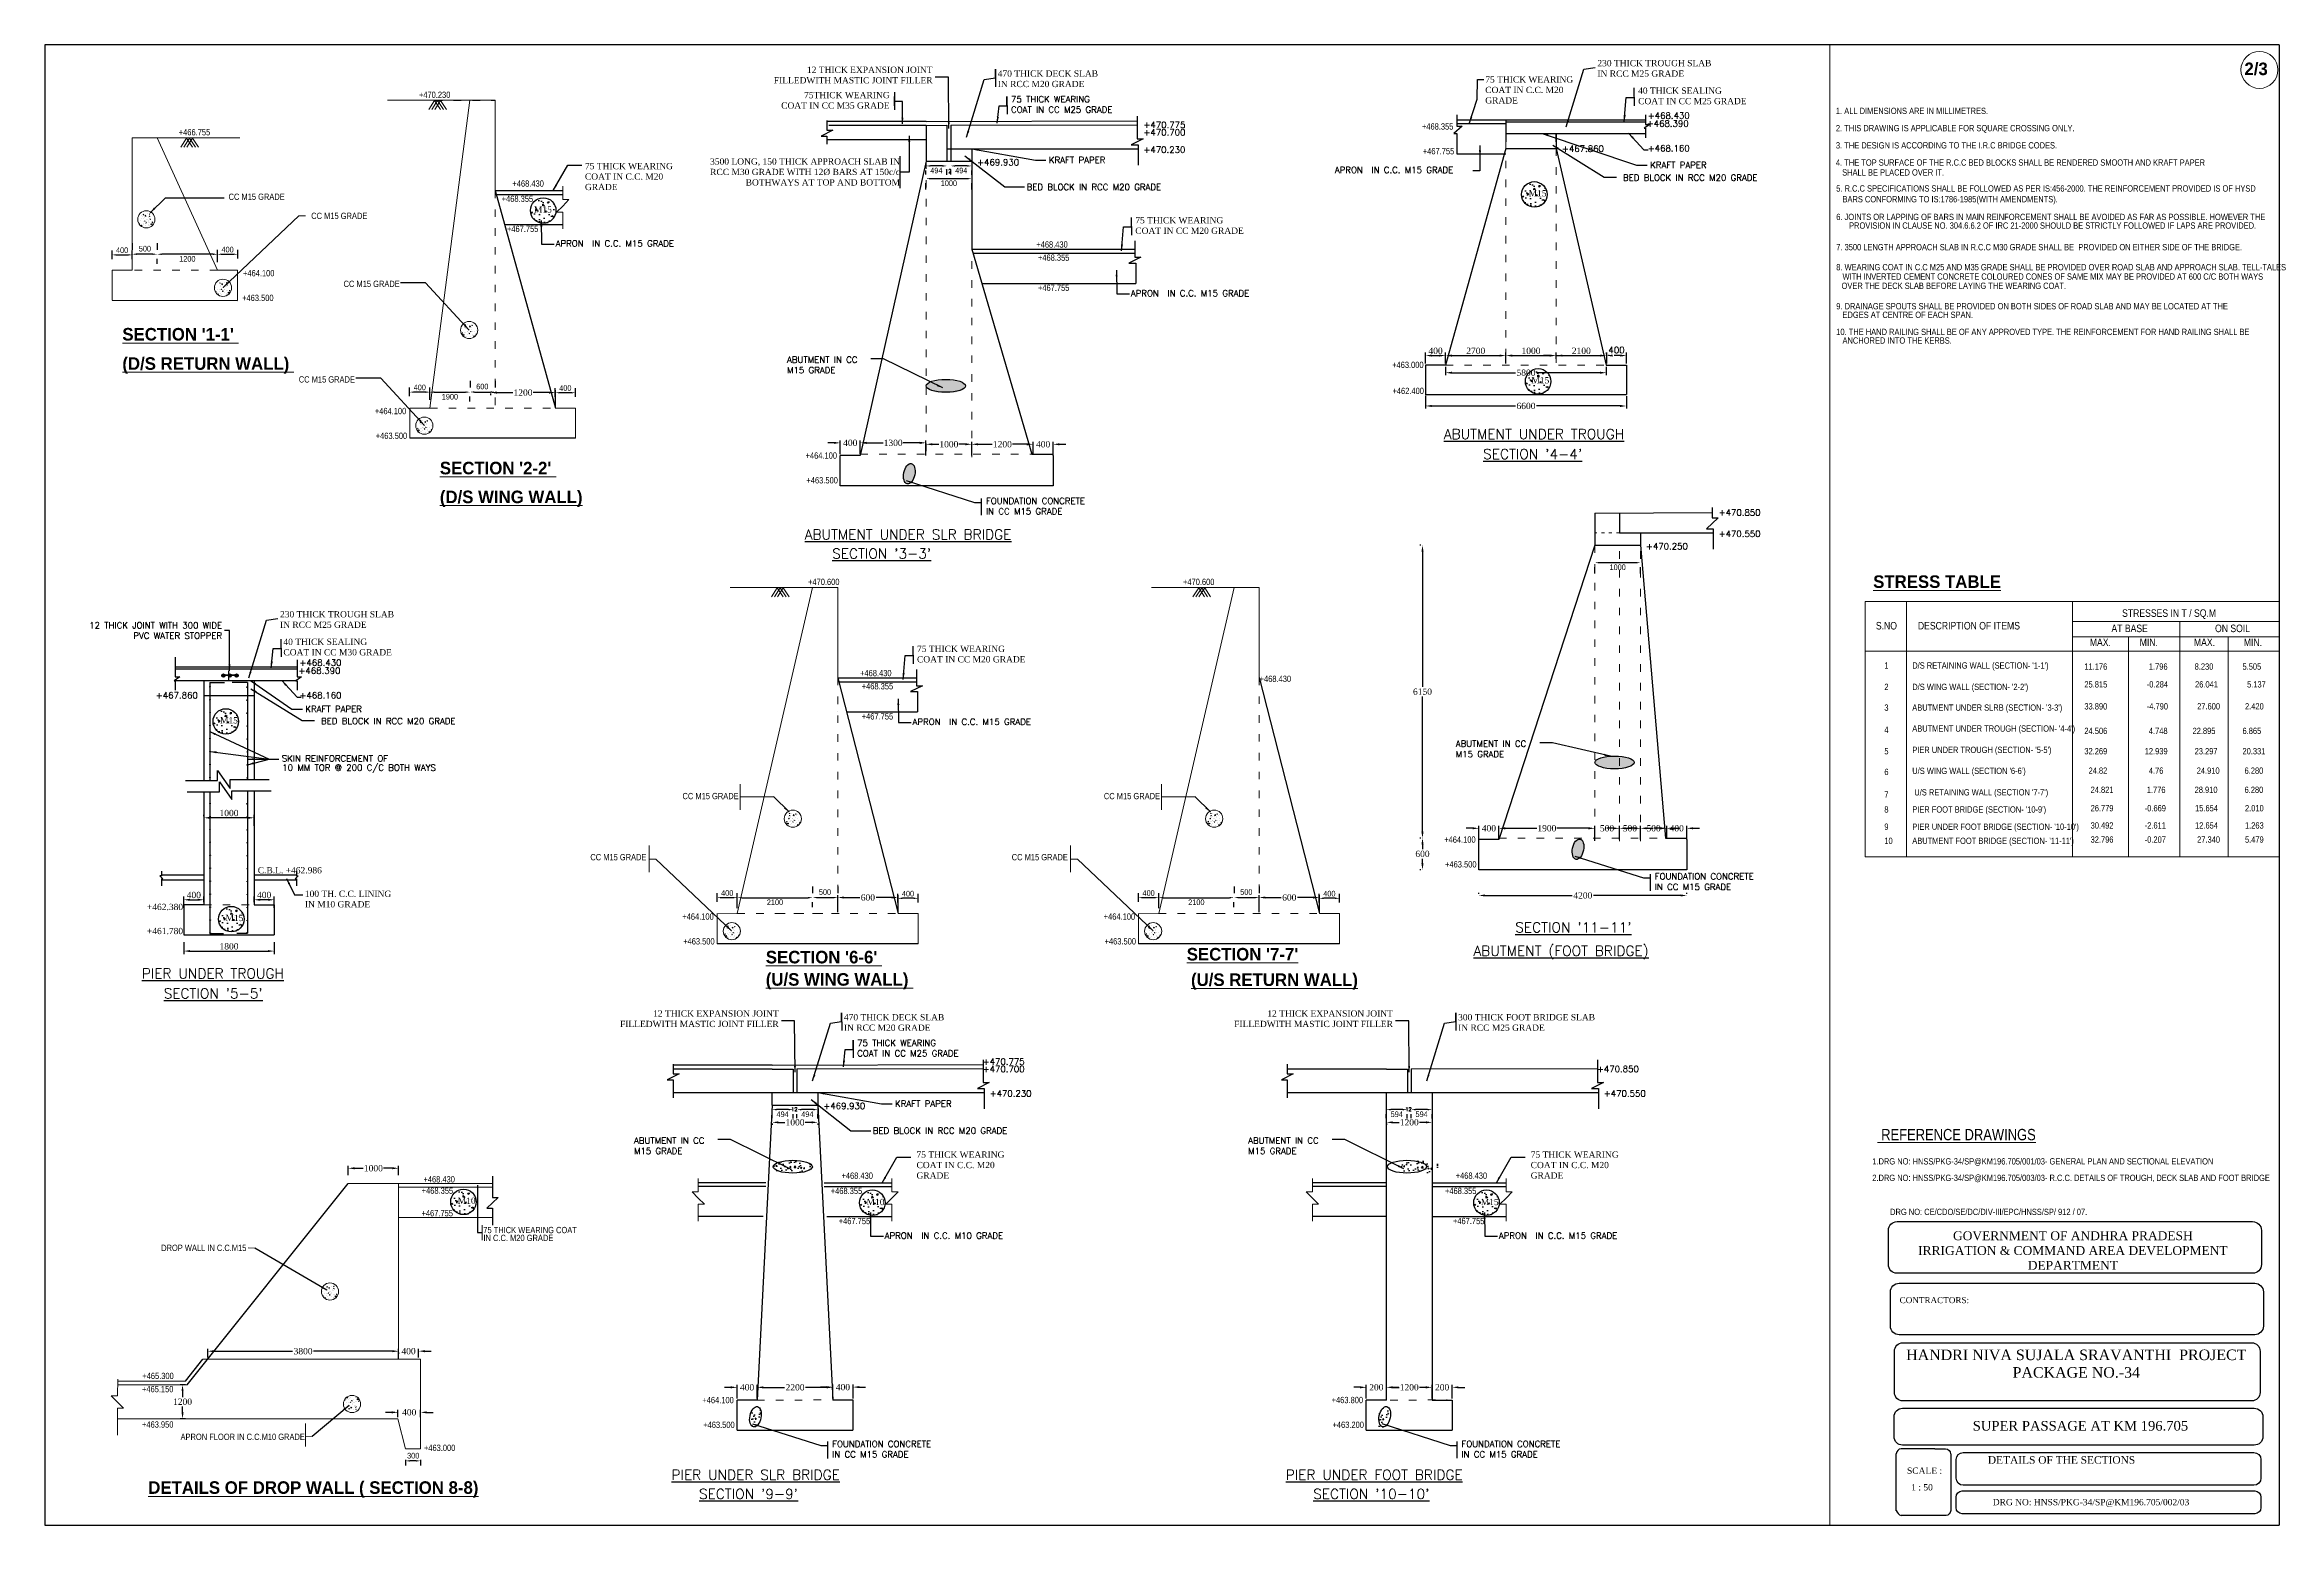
# Model space of a CAD drawing. Header units: millimetres. Extents: x 80 to 6605, y 46 to 2491.
# Drawn here: x 5551 to 6441, y 96 to 686 of the extents above; entities outside this region: 3.
import ezdxf
from ezdxf.enums import TextEntityAlignment as Align

# ---------------------------------------------------------------- set-up
doc = ezdxf.new("R2010")
doc.units = ezdxf.units.MM
doc.linetypes.add('ACAD_ISO03W100', pattern=[30, 12, -18])
for name, color, linetype in [('abutment', 2, 'Continuous'), ('MAIN', 7, 'Continuous'), ('SHEET', 3, 'Continuous'), ('STEEL', 5, 'Continuous'), ('TEXT_GENERAL', 4, 'Continuous')]:
    doc.layers.add(name, color=color, linetype=linetype)
doc.styles.add('ARIAL NARROW', font='ARIALN.TTF')
doc.styles.add('CITYBLUEPR', font='cityb___.ttf')
doc.styles.add('ROMANS', font='romans.shx', dxfattribs={"height": 2.5})
doc.styles.add('ROMANT', font='romant')
doc.styles.get("Standard").update_dxf_attribs({"font": 'times.ttf', "height": 2.5})
doc.styles.add('TIMES NEW ROMAN', font='times.ttf')
doc.styles.add('TNR_2.5', font='times.ttf', dxfattribs={"height": 2.5})
doc.dimstyles.new('ISO-25', dxfattribs={"dimtxt": 2.5, "dimasz": 2.5, "dimexe": 1.25, "dimexo": 0.625, "dimtad": 1, "dimlfac": 25, "dimtxsty": 'Standard', "dimcen": 2.5, "dimadec": 0, "dimazin": 0, "dimtfac": 1, "dimtmove": 0, "dimatfit": 3, "dimfxl": 1, "dimarcsym": 0})
doc.dimstyles.new('STANDARD$0', dxfattribs={"dimscale": 88.888889, "dimtxt": 0.02, "dimasz": 0.02, "dimexe": 0.1, "dimexo": 0.1, "dimgap": 0.09, "dimtad": 2, "dimtih": 1, "dimtoh": 1, "dimdec": 0, "dimzin": 1, "dimdsep": 46, "dimtxsty": 'Standard', "dimcen": 0.09, "dimadec": 0, "dimazin": 0, "dimtfac": 1, "dimtdec": 4, "dimtofl": 0, "dimtmove": 0, "dimatfit": 3, "dimfxl": 1, "dimtolj": 1, "dimtzin": 1, "dimarcsym": 0})
doc.dimstyles.new('STANDARD$7', dxfattribs={"dimtxt": 2, "dimasz": 2, "dimexe": 1.25, "dimexo": 0.625, "dimtad": 1, "dimdec": 0, "dimlfac": 0.5, "dimdsep": 46, "dimtxsty": 'Standard', "dimcen": 2.5, "dimadec": 0, "dimazin": 0, "dimtfac": 1, "dimtdec": 0, "dimtmove": 0, "dimatfit": 3, "dimfxl": 1, "dimtolj": 1, "dimtzin": 0, "dimarcsym": 0})
doc.dimstyles.new('STYLE_ESH', dxfattribs={"dimtxt": 2.5, "dimasz": 2.5, "dimexe": 1, "dimexo": 0.625, "dimtad": 0, "dimtih": 1, "dimtoh": 1, "dimdec": 0, "dimlfac": 100, "dimzin": 9, "dimdsep": 46, "dimtxsty": 'TNR_2.5', "dimcen": 2.5, "dimadec": 0, "dimazin": 2, "dimtfac": 1, "dimtdec": 0, "dimtofl": 0, "dimtmove": 2, "dimatfit": 3, "dimfxl": 1, "dimarcsym": 0})

msp = doc.modelspace()

# ---------------------------------------------------------------- texts
at = {"color": 0}
for s, height, style, p in [('+468.430', 2.5, 'ROMANS', (6189.28853, 656.15973)), ('+470.775', 2.5, 'ROMANS', (5988.43256, 652.46234)), ('+470.700', 2.5, 'ROMANS', (5988.43256, 649.48679)), ('+468.390', 2.5, 'ROMANS', (6188.88347, 652.98748)), ('+470.230', 2.5, 'ROMANS', (5988.41694, 642.5265)), ('+467.860', 2.5, 'ROMANS', (6155.09439, 642.93261)), ('+468.160', 2.5, 'ROMANS', (6189.28853, 643.14316)), ('+469.930', 2.5, 'ROMANS', (5922.18367, 637.56922)), ('APRON  IN C.C. M15 GRADE', 2.5, 'ROMANS', (6064.65819, 634.50904)), ('APRON  IN C.C. M15 GRADE', 2.5, 'ROMANS', (5754.30998, 605.19316)), ('APRON  IN C.C. M15 GRADE', 2.5, 'ROMANS', (5983.41338, 585.37165)), ('%%UABUTMENT UNDER TROUGH', 4, 'ROMANT', (6108.07144, 528.50414)), ("%%USECTION '4-4'", 4, 'ROMANT', (6123.72631, 520.55019)), ('+470.850', 2.5, 'ROMANS', (6217.51501, 497.99657)), ('%%UABUTMENT UNDER SLR BRIDGE', 4, 'ROMANT', (5853.52326, 488.46954)), ('+470.550', 2.5, 'ROMANS', (6217.49938, 489.50627)), ("%%USECTION '3-3'", 4, 'ROMANT', (5864.46139, 480.86549)), ('+470.250', 2.5, 'ROMANS', (6188.53604, 484.54899)), ('+468.390', 2.5, 'ROMANS', (5651.89388, 434.9692)), ('+468.430', 2.5, 'ROMANS', (5652.29894, 438.14146)), ('+467.860', 2.5, 'ROMANS', (5595.0792, 425.12488)), ('+468.160', 2.5, 'ROMANS', (5652.29894, 425.12488)), ('APRON  IN C.C. M15 GRADE', 2.5, 'ROMANS', (5896.46738, 414.59002)), ("%%USECTION '11-11'", 4, 'ROMANT', (6136.53885, 331.93088)), ('%%UABUTMENT (FOOT BRIDGE)', 4, 'ROMANT', (6119.87564, 322.57959)), ('%%UPIER UNDER TROUGH', 4, 'ROMANT', (5589.51489, 313.56104)), ("%%USECTION '5-5'", 4, 'ROMANT', (5598.21731, 305.60708)), ('+470.775', 2.5, 'ROMANS', (5924.38387, 279.20356)), ('+470.700', 2.5, 'ROMANS', (5924.38387, 276.22802)), ('+470.850', 2.5, 'ROMANS', (6169.00592, 276.22802)), ('+470.230', 2.5, 'ROMANS', (5927.15053, 266.48757)), ('+470.550', 2.5, 'ROMANS', (6171.77259, 266.48757)), ('+469.930', 2.5, 'ROMANS', (5860.91726, 261.53029)), ('APRON  IN C.C. M10 GRADE', 2.5, 'ROMANS', (5885.37431, 209.85155)), ('APRON  IN C.C. M15 GRADE', 2.5, 'ROMANS', (6129.99637, 209.85155)), ('%%UPIER UNDER SLR BRIDGE', 4, 'ROMANT', (5800.48037, 113.78444)), ('%%UPIER UNDER FOOT BRIDGE', 4, 'ROMANT', (6045.10243, 113.78444)), ("%%USECTION '9-9'", 4, 'ROMANT', (5811.4185, 106.1804)), ("%%USECTION '10-10'", 4, 'ROMANT', (6056.04055, 106.1804))]:
    msp.add_text(s, height=height, dxfattribs=dict(at, style=style)).set_placement(p)
for s, height, p in [('SUPER PASSAGE AT KM 196.705', 3.85, (6318.71768, 133.39914)), ('1 : 50', 2.5, (6294.22115, 109.5727)), ('DRG NO: HNSS/PKG-34/SP@KM196.705/002/03', 2.5, (6326.69206, 103.66225))]:
    msp.add_text(s, height=height, dxfattribs=at).set_placement(p)
at = {"insert": (4393.83152, 1148.99127), "char_height": 2.5, "attachment_point": 1}
msp.add_mtext('\\A1;', dxfattribs=at)
at = {"color": 0, "char_height": 2.5}
for s, insert, width, attachment_point, style in [('{\\fTimes New Roman|b0|i0|c0|p18;12 THICK EXPANSION JOINT FILLEDWITH MASTIC JOINT FILLER}', (5904.43881, 676.90749), 70.7124, 3, 'ROMANS'), ('75 THICK WEARING COAT IN C.C. M20 GRADE', (6124.55939, 673.05147), 42.7777778, 1, 'TNR_2.5'), ('75THICK WEARING COAT IN CC M35 GRADE', (5887.34041, 666.83742), 43.1056637, 3, 'TIMES NEW ROMAN'), ('{\\Fsimplex.shx|c0;KRAFT PAPER}', (5950.77297, 638.42368), 160.8961, 7, 'ROMANS'), ('75 THICK WEARING COAT IN C.C. M20 GRADE', (5765.98409, 638.53957), 42.7777778, 1, 'TNR_2.5'), ('3500 LONG, 150 THICK APPROACH SLAB IN RCC M30 GRADE WITH 12%%C BARS AT 150c/c BOTHWAYS AT TOP AND BOTTOM', (5891.46615, 640.37286), 77.5949564, 3, 'TIMES NEW ROMAN'), ('{\\Fsimplex.shx|c0;KRAFT PAPER}', (6190.2411, 636.45977), 160.8961, 7, 'ROMANS'), ('{\\Fsimplex.shx;BED BLOCK} {\\Fsimplex.shx;IN RCC M20} {\\Fsimplex.shx;GRADE}', (5941.89637, 627.68839), 160.8961, 7, 'ROMANS'), ('{\\Fsimplex.shx|c0;12\\Fsimplex.shx|c1; THICK JOINT WITH 300 WIDE PVC WATER STOPPER}', (5621.47627, 455.5585), 57.4179079, 3, 'ROMANS'), ('{\\Fsimplex.shx|c0;KRAFT PAPER}', (5654.64558, 419.66519), 160.8961, 7, 'ROMANS'), ('{\\fTimes New Roman|b0|i0|c0|p18;12 THICK EXPANSION JOINT FILLEDWITH MASTIC JOINT FILLER}', (5843.1724, 300.86856), 70.7124, 3, 'ROMANS'), ('{\\fTimes New Roman|b0|i0|c0|p18;12 THICK EXPANSION JOINT FILLEDWITH MASTIC JOINT FILLER}', (6087.79446, 300.86856), 70.7124, 3, 'ROMANS'), ('{\\Fsimplex.shx|c0;KRAFT PAPER}', (5889.50657, 262.38475), 160.8961, 7, 'ROMANS'), ('{\\Fsimplex.shx;BED BLOCK} {\\Fsimplex.shx;IN RCC M20} {\\Fsimplex.shx;GRADE}', (5880.62997, 251.64946), 160.8961, 7, 'ROMANS'), ('75 THICK WEARING COAT IN C.C. M20 GRADE', (5898.03066, 244.65316), 42.7777778, 1, 'TNR_2.5'), ('75 THICK WEARING COAT IN C.C. M20 GRADE', (6142.65271, 244.65316), 42.7777778, 1, 'TNR_2.5')]:
    msp.add_mtext(s, dxfattribs=dict(at, insert=insert, width=width, attachment_point=attachment_point, style=style))
for s, insert, attachment_point, style in [('{\\fTimes New Roman|b0|i0|c0|p18;230 THICK TROUGH SLAB\\PIN RCC M25 GRADE}', (6169.21618, 679.56766), 1, 'ROMANS'), ('470 THICK DECK SLAB\\PIN RCC M20 GRADE', (5930.38924, 675.41702), 1, 'TIMES NEW ROMAN'), ('{\\fTimes New Roman|b0|i0|c0|p18;40 THICK SEALING\\PCOAT IN CC M25 GRADE}', (6185.44129, 668.59926), 1, 'ROMANS'), ('{\\Fsimplex.shx|c0;75 \\Fsimplex.shx|c1;THICK \\Fsimplex.shx|c0;WEAR\\Fsimplex.shx|c1;ING\\PCOAT IN CC M\\Fsimplex.shx|c0;25\\Fsimplex.shx|c1; GRADE}', (5935.67665, 665.19566), 1, 'ROMANS'), ('{\\Fsimplex.shx;BED BLOCK} {\\Fsimplex.shx;IN RCC M20} {\\Fsimplex.shx;GRADE}', (6179.43011, 631.39893), 7, 'ROMANS'), ('{\\Fsimplex.shx|c1;FOUNDATION CONCRETE\\PIN CC M1\\Fsimplex.shx|c0;5\\Fsimplex.shx|c1; GRADE}', (5925.71208, 505.12425), 1, 'ROMANS'), ('{\\Fsimplex.shx;BED BLOCK} {\\Fsimplex.shx;IN RCC M20} {\\Fsimplex.shx;GRADE}', (5660.87356, 414.86129), 7, 'ROMANS'), ('{\\Fsimplex|c0;SKIN REINFORCEMENT OF }', (5645.26301, 399.9804), 7, 'ROMANS'), ('{\\Fsimplex|c0;10 MM TOR @ 200 C/C BOTH WAYS}', (5645.43459, 395.52337), 7, 'ROMANS'), ('{\\Fsimplex.shx|c1;FOUNDATION CONCRETE\\PIN CC M1\\Fsimplex.shx|c0;5\\Fsimplex.shx|c1; GRADE}', (6192.06445, 355.49881), 1, 'ROMANS'), ('470 THICK DECK SLAB\\PIN RCC M20 GRADE', (5869.12284, 299.37809), 1, 'TIMES NEW ROMAN'), ('300 THICK FOOT BRIDGE SLAB\\PIN RCC M25 GRADE', (6113.74489, 299.37809), 1, 'TIMES NEW ROMAN'), ('{\\Fsimplex.shx|c0;75 \\Fsimplex.shx|c1;THICK \\Fsimplex.shx|c0;WEAR\\Fsimplex.shx|c1;ING\\PCOAT IN CC M\\Fsimplex.shx|c0;25\\Fsimplex.shx|c1; GRADE}', (5874.41025, 289.15673), 1, 'ROMANS'), ('{\\Fsimplex.shx|c1;FOUNDATION CONCRETE\\PIN CC M1\\Fsimplex.shx|c0;5\\Fsimplex.shx|c1; GRADE}', (5864.44573, 129.34741), 1, 'ROMANS'), ('{\\Fsimplex.shx|c1;FOUNDATION CONCRETE\\PIN CC M1\\Fsimplex.shx|c0;5\\Fsimplex.shx|c1; GRADE}', (6115.06773, 129.3634), 1, 'ROMANS')]:
    msp.add_mtext(s, dxfattribs=dict(at, insert=insert, attachment_point=attachment_point, style=style))
at = {"color": 0}
for s, insert, char_height, width, attachment_point in [(' M15', (6148.96726, 627.6995), 2.5, 33.227, 3), (' M15', (5752.81147, 621.27353), 2.5, 33.227, 3), (' M15', (6150.06038, 553.19435), 2.5, 33.227, 3), (' M15', (5627.78944, 417.70083), 2.5, 33.227, 3), ('C.B.L. +462.986', (5635.67814, 357.94947), 2.5, 26.0851, 1), ('100 TH. C.C. LINING IN M10 GRADE', (5654.43769, 348.56783), 2.5, 35, 1), ('+462.380', (5591.54054, 343.32241), 2.5, 26.0851, 1), (' M15', (5629.97564, 338.9325), 2.5, 33.227, 3), ('+461.780', (5591.54054, 333.73766), 2.5, 26.0851, 1), (' M10', (5722.46051, 226.26786), 2.5, 33.227, 3), (' M10', (5885.28486, 225.75255), 2.5, 33.227, 3), (' M15', (6129.90691, 225.75255), 2.5, 33.227, 3), ('HANDRI NIVA SUJALA SRAVANTHI  PROJECT\\PPACKAGE NO.-34', (6359.9605, 165.70124), 4.2, 151.5, 2), ('SCALE :', (6292.53935, 118.697), 2.5, 25.272, 1)]:
    msp.add_mtext(s, dxfattribs=dict(at, insert=insert, char_height=char_height, width=width, attachment_point=attachment_point))
at = {"color": 0, "char_height": 2.5, "attachment_point": 1}
for s, insert in [('75 THICK WEARING\\PCOAT IN CC M20 GRADE', (5985.18373, 616.95267)), ('230 THICK TROUGH SLAB\\PIN RCC M25 GRADE', (5644.53988, 459.94938)), ('40 THICK SEALING\\PCOAT IN CC M30 GRADE', (5645.89016, 448.98099)), ('75 THICK WEARING\\PCOAT IN CC M20 GRADE', (5898.23773, 446.17104))]:
    msp.add_mtext(s, dxfattribs=dict(at, insert=insert))
at = {"color": 0, "ltscale": 6, "insert": (6176.85505, 563.96504), "char_height": 2.5, "attachment_point": 5, "style": 'ROMANS'}
msp.add_mtext('400', dxfattribs=at)
at = {"layer": 'abutment', "color": 0, "lineweight": 5, "style": 'ARIAL NARROW'}
for s, p in [('2. THIS DRAWING IS APPLICABLE FOR SQUARE CROSSING ONLY.', (6264.21886, 651.16668)), ('3. THE DESIGN IS ACCORDING TO THE I.R.C BRIDGE CODES.', (6264.21886, 644.30953)), ('4. THE TOP SURFACE OF THE R.C.C BED BLOCKS SHALL BE RENDERED SMOOTH AND KRAFT PAPER', (6264.21886, 637.45239)), ('   SHALL BE PLACED OVER IT.', (6264.21886, 633.51915)), ('5. R.C.C SPECIFICATIONS SHALL BE FOLLOWED AS PER IS:456-2000. THE REINFORCEMENT PROVIDED IS OF HYSD', (6264.35874, 627.12261)), ('   BARS CONFORMING TO IS:1786-1985(WITH AMENDMENTS).', (6264.35874, 622.84571)), ('6. JOINTS OR LAPPING OF BARS IN MAIN REINFORCEMENT SHALL BE AVOIDED AS FAR AS POSSIBLE. HOWEVER THE ', (6264.35874, 615.76986)), ('PROVISION IN CLAUSE NO. 304.6.6.2 OF IRC 21-2000 SHOULD BE STRICTLY FOLLOWED IF LAPS ARE PROVIDED.', (6269.46907, 612.34129)), ('7. 3500 LENGTH APPROACH SLAB IN R.C.C M30 GRADE SHALL BE  PROVIDED ON EITHER SIDE OF THE BRIDGE.', (6264.35874, 603.73452)), ('8. WEARING COAT IN C.C M25 AND M35 GRADE SHALL BE PROVIDED OVER ROAD SLAB AND APPROACH SLAB. TELL-TALES ', (6264.35874, 595.7556)), ('    OVER THE DECK SLAB BEFORE LAYING THE WEARING COAT.', (6263.15646, 588.35322)), ('   WITH INVERTED CEMENT CONCRETE COLOURED CONES OF SAME MIX MAY BE PROVIDED AT 600 C/C BOTH WAYS', (6264.35874, 592.02207)), ('9. DRAINAGE SPOUTS SHALL BE PROVIDED ON BOTH SIDES OF ROAD SLAB AND MAY BE LOCATED AT THE ', (6264.35874, 580.20226)), ('   EDGES AT CENTRE OF EACH SPAN.', (6264.35874, 576.77369)), ('10. THE HAND RAILING SHALL BE OF ANY APPROVED TYPE. THE REINFORCEMENT FOR HAND RAILING SHALL BE', (6264.35874, 569.96204)), ('   ANCHORED INTO THE KERBS.', (6264.35874, 566.53347))]:
    msp.add_text(s, height=2.5, dxfattribs=at).set_placement(p)
at = {"layer": 'MAIN', "color": 0, "linetype": 'Continuous', "lineweight": 9, "style": 'ARIAL NARROW'}
msp.add_text('1. ALL DIMENSIONS ARE IN MILLIMETRES.', height=2.5, dxfattribs=at).set_placement((6264.21886, 658.02382))
at = {"layer": 'MAIN', "color": 0, "lineweight": 9, "style": 'ARIAL NARROW'}
for s, height, p in [('S.NO', 3, (6280.1384, 452.64159)), ('DESCRIPTION OF ITEMS', 3, (6296.86773, 452.64159)), ('         AT BASE                            ON SOIL', 3, (6365.35131, 451.58312)), ('       STRESSES IN T / SQ.M', 3, (6371.5101, 457.66931)), ('MAX.            MIN.               MAX.            MIN.', 3, (6365.35131, 446.02616)), ('1', 2.5, (6283.51446, 437.03964)), ("D/S RETAINING WALL (SECTION- '1-1')", 2.5, (6294.62571, 437.03964)), ('11.176                    1.796             8.230              5.505', 2.5, (6363.17811, 436.61406)), ('2', 2.5, (6283.51446, 428.50475)), ("D/S WING WALL (SECTION- '2-2')", 2.5, (6294.62571, 428.50475)), ('25.815                   -0.284             26.041              5.137', 2.5, (6363.17811, 429.52537)), ('3', 2.5, (6283.51446, 420.25133)), ("ABUTMENT UNDER SLRB (SECTION- '3-3')", 2.5, (6294.62571, 420.25133)), ('33.890                   -4.790              27.600            2.420', 2.5, (6363.17811, 420.76084)), ('4', 2.5, (6283.51446, 411.40719)), ("ABUTMENT UNDER TROUGH (SECTION- '4-4')", 2.5, (6294.62571, 411.91843)), ('24.506                    4.748            22.895             6.865', 2.5, (6363.17811, 410.98161)), ('5', 2.5, (6283.51446, 402.8723)), ("PIER UNDER TROUGH (SECTION- '5-5')", 2.5, (6294.62571, 403.41888)), ('32.269                  12.939             23.297            20.331', 2.5, (6363.17811, 402.88747)), ('6', 2.5, (6283.51446, 394.61887)), ("U/S WING WALL (SECTION '6-6') ", 2.5, (6294.62571, 395.03676)), ('  24.82                    4.76                24.910            6.280', 2.5, (6363.17811, 395.12839)), ('7', 2.5, (6283.51446, 385.60517)), (" U/S RETAINING WALL (SECTION '7-7') ", 2.5, (6294.62571, 386.50187)), ('   24.821                1.776              28.910             6.280', 2.5, (6363.17811, 387.50931)), ('   26.779               -0.669              15.654             2.010', 2.5, (6363.17811, 380.17752)), ('8', 2.5, (6283.51446, 379.668)), ('9', 2.5, (6283.51446, 372.80006)), ("PIER FOOT BRIDGE (SECTION- '10-9')", 2.5, (6294.62571, 379.668)), ("PIER UNDER FOOT BRIDGE (SECTION- '10-10')", 2.5, (6294.62571, 372.80006)), ('   30.492               -2.611              12.654             1.263', 2.5, (6363.17811, 373.30958)), ('10', 2.5, (6283.51446, 367.16742)), ("ABUTMENT FOOT BRIDGE (SECTION- '11-11')", 2.5, (6294.62571, 367.16742)), ('   32.796               -0.207               27.340            5.479', 2.5, (6363.17811, 367.67694))]:
    msp.add_text(s, height=height, dxfattribs=at).set_placement(p)
at = {"layer": 'MAIN', "color": 0, "lineweight": 5, "style": 'ARIAL NARROW'}
for s, height, p in [('%%U REFERENCE DRAWINGS', 4.5, (6280.81854, 249.11497)), ('1.DRG NO: HNSS/PKG-34/SP@KM196.705/001/03- GENERAL PLAN AND SECTIONAL ELEVATION', 2.5, (6278.70535, 239.45239)), ('2.DRG NO: HNSS/PKG-34/SP@KM196.705/003/03- R.C.C. DETAILS OF TROUGH, DECK SLAB AND FOOT BRIDGE', 2.5, (6278.70535, 232.87716)), ('DRG NO: CE/CDO/SE/DC/DIV-III/EPC/HNSS/SP/ 912 / 07.', 2.5, (6285.81318, 219.31037))]:
    msp.add_text(s, height=height, dxfattribs=at).set_placement(p)
at = {"layer": 'SHEET', "color": 0}
for s, insert, char_height, width, attachment_point in [('GOVERNMENT OF ANDHRA PRADESH\\PIRRIGATION & COMMAND AREA DEVELOPMENT DEPARTMENT', (6358.59428, 205.15891), 3.53871, 136.012937, 5), ('CONTRACTORS:', (6289.5977, 185.37178), 2.4063228, 35.8252135, 4), ('\\pt108.285; DETAILS OF THE SECTIONS', (6323.60234, 123.22864), 3.0079035, 114.3593115, 1)]:
    msp.add_mtext(s, dxfattribs=dict(at, insert=insert, char_height=char_height, width=width, attachment_point=attachment_point))
at = {"layer": 'TEXT_GENERAL', "color": 0, "lineweight": 5, "style": 'ARIAL NARROW'}
msp.add_text('+458.705', height=0.25, dxfattribs=at).set_placement((6604.10728, 2491.0006), align=Align.MIDDLE)
at = {"layer": 'TEXT_GENERAL', "color": 0, "lineweight": 9}
for s, height, style, p in [('2/3', 5, 'CITYBLUEPR', (6426.92563, 673.53292)), ('+470.230', 2.5, 'ARIAL NARROW', (5699.87333, 664.45249)), ('+466.755', 2.5, 'ARIAL NARROW', (5604.22238, 649.52844)), ('+468.355', 2.5, 'ARIAL NARROW', (6099.34479, 651.8265)), ('+467.755', 2.5, 'ARIAL NARROW', (6099.69694, 641.97293)), ('12', 1.5, 'ROMANS', (5909.41378, 634.5063)), ('CC M15 GRADE', 2.5, 'ARIAL NARROW', (5624.05968, 623.82269)), ('+468.355', 2.5, 'ARIAL NARROW', (5732.8343, 623.01872)), ('+468.430', 2.5, 'ARIAL NARROW', (5737.11026, 629.08334)), ('CC M15 GRADE', 2.5, 'ARIAL NARROW', (5656.96832, 616.19945)), ('+467.755', 2.5, 'ARIAL NARROW', (5734.9159, 611.02463)), ('+468.430', 2.5, 'ARIAL NARROW', (5945.76014, 604.80035)), ('+468.355', 2.5, 'ARIAL NARROW', (5946.41269, 599.54713)), ('+464.100', 2.5, 'ARIAL NARROW', (5629.80471, 593.36312)), ('CC M15 GRADE', 2.5, 'ARIAL NARROW', (5669.86185, 589.10833)), ('+467.755', 2.5, 'ARIAL NARROW', (5946.41269, 587.55304)), ('+463.500', 2.5, 'ARIAL NARROW', (5629.45255, 583.50955)), ("%%USECTION '1-1' ", 5, 'CITYBLUEPR', (5581.74676, 567.77975)), ('%%U(D/S RETURN WALL) ', 5, 'CITYBLUEPR', (5581.74676, 556.10393)), ('CC M15 GRADE', 2.5, 'ARIAL NARROW', (5652.01851, 551.03022)), ('+463.000', 2.5, 'ARIAL NARROW', (6087.48355, 556.8343)), ('+462.400', 2.5, 'ARIAL NARROW', (6087.61836, 546.45577)), ('+464.100', 2.5, 'ARIAL NARROW', (5682.31501, 538.43113)), ('+463.500', 2.5, 'ARIAL NARROW', (5682.66717, 528.57756)), ("%%USECTION '2-2' ", 5, 'CITYBLUEPR', (5708.19793, 514.45374)), ('+464.100', 2.5, 'ARIAL NARROW', (5853.85967, 520.68829)), ('%%U(D/S WING WALL)', 5, 'CITYBLUEPR', (5708.19793, 502.97474)), ('+463.500', 2.5, 'ARIAL NARROW', (5854.21182, 510.83472)), ('+470.600', 2.5, 'ARIAL NARROW', (5854.84968, 470.34832)), ('+470.600', 2.5, 'ARIAL NARROW', (6004.18597, 470.34832)), ('%%USTRESS TABLE', 5, 'CITYBLUEPR', (6279.06157, 469.19736)), ('+468.430', 2.5, 'ARIAL NARROW', (5875.57626, 434.01872)), ('+468.355', 2.5, 'ARIAL NARROW', (5876.22881, 428.7655)), ('+468.430', 2.5, 'ARIAL NARROW', (6034.71316, 431.72001)), ('+467.755', 2.5, 'ARIAL NARROW', (5876.22881, 416.77141)), ('CC M15 GRADE', 2.5, 'ARIAL NARROW', (5804.84711, 385.01227)), ('CC M15 GRADE', 2.5, 'ARIAL NARROW', (5972.67572, 385.01227)), ('+464.100', 2.5, 'ARIAL NARROW', (6108.21204, 367.66806)), ('CC M15 GRADE', 2.5, 'ARIAL NARROW', (5768.13973, 360.66461)), ('CC M15 GRADE', 2.5, 'ARIAL NARROW', (5935.96833, 360.66461)), ('+463.500', 2.5, 'ARIAL NARROW', (6108.5642, 357.81449)), ('+464.100', 2.5, 'ARIAL NARROW', (5804.76616, 336.98167)), ('+464.100', 2.5, 'ARIAL NARROW', (5972.59477, 336.98167)), ('+463.500', 2.5, 'ARIAL NARROW', (5805.11832, 327.1281)), ('+463.500', 2.5, 'ARIAL NARROW', (5972.94693, 327.1281)), ("%%USECTION '6-6' ", 5, 'CITYBLUEPR', (5838.01284, 319.58458)), ("%%USECTION '7-7'", 5, 'CITYBLUEPR', (6005.67197, 320.7399)), ('%%U(U/S WING WALL) ', 5, 'CITYBLUEPR', (5838.01284, 310.69452)), ('%%U(U/S RETURN WALL)', 5, 'CITYBLUEPR', (6007.36674, 310.58052)), ('12', 1.5, 'ROMANS', (5848.07988, 260.68309)), ('12', 1.5, 'ROMANS', (6092.70193, 260.68309)), ('+468.430', 2.5, 'ARIAL NARROW', (5701.6759, 232.29728)), ('+468.430', 2.5, 'ARIAL NARROW', (5868.17459, 233.74173)), ('+468.430', 2.5, 'ARIAL NARROW', (6112.79664, 233.74173)), ('+468.355', 2.5, 'ARIAL NARROW', (5863.89863, 227.67711)), ('+468.355', 2.5, 'ARIAL NARROW', (6108.52068, 227.67711)), ('+467.755', 2.5, 'ARIAL NARROW', (5867.0761, 215.68303)), ('+467.755', 2.5, 'ARIAL NARROW', (6111.69815, 215.68303)), ('DROP WALL IN C.C.M15', 2.5, 'ARIAL NARROW', (5597.2102, 204.97485)), ('+465.300', 2.5, 'ARIAL NARROW', (5589.69451, 153.94513)), ('+465.150', 2.5, 'ARIAL NARROW', (5589.56625, 148.6987)), ('+464.100', 2.5, 'ARIAL NARROW', (5812.75319, 144.33178)), ('+463.800', 2.5, 'ARIAL NARROW', (6063.37519, 144.34776)), ('+463.950', 2.5, 'ARIAL NARROW', (5589.58221, 134.59405)), ('+463.500', 2.5, 'ARIAL NARROW', (5813.10535, 134.4782)), ('+463.200', 2.5, 'ARIAL NARROW', (6063.72734, 134.49419)), ('APRON FLOOR IN C.C.M10 GRADE', 2.5, 'ARIAL NARROW', (5604.92755, 129.67358)), ('+463.000', 2.5, 'ARIAL NARROW', (5701.86007, 125.30703)), ('%%UDETAILS OF DROP WALL ( SECTION 8-8)', 5, 'CITYBLUEPR', (5592.06511, 108.21444))]:
    msp.add_text(s, height=height, dxfattribs=dict(at, style=style)).set_placement(p)
at = {"layer": 'TEXT_GENERAL', "color": 0, "lineweight": 5, "style": 'ARIAL NARROW'}
for s, p in [('+468.355', (5700.97137, 230.26924)), ('+467.755', (5700.90316, 221.29715)), ('75 THICK WEARING COAT', (5725.5108, 214.58572)), ('IN C.C. M20 GRADE', (5725.56955, 211.4357))]:
    msp.add_text(s, height=2.5, dxfattribs=at).set_placement(p, align=Align.TOP_LEFT)
at = {"layer": 'TEXT_GENERAL', "color": 0, "lineweight": 9, "char_height": 2.5, "attachment_point": 1, "style": 'ROMANS'}
for insert in [(5846.45813, 561.39242), (6112.8105, 408.37218), (5785.50725, 250.24779), (6030.1293, 250.24779)]:
    msp.add_mtext('{\\Fsimplex.shx;ABUTMENT IN CC\\PM1}5{\\Fsimplex.shx; GRADE}', dxfattribs=dict(at, insert=insert))

# ---------------------------------------------------------------- blocks, each defined once
blk = doc.blocks.new('*D95')
at = {"layer": 'Defpoints', "color": 0, "transparency": 16777216}
for p in [(5694.53, 126.16), (5700.5, 126.16), (5694.53, 121.35)]:
    blk.add_point(p, dxfattribs=at)
at = {"layer": 'TEXT_GENERAL', "color": 0, "lineweight": -2, "transparency": 16777216}
for p, q in [((5694.53, 121.71), (5694.53, 119.57)), ((5698.72, 121.35), (5696.31, 121.35)), ((5700.5, 121.71), (5700.5, 119.57))]:
    blk.add_line(p, q, dxfattribs=at)
at = {"layer": 'TEXT_GENERAL', "color": 0, "transparency": 16777216}
for points in [[(5696.31, 121.65), (5696.31, 121.06), (5694.53, 121.35)], [(5698.72, 121.65), (5698.72, 121.06), (5700.5, 121.35)]]:
    blk.add_solid(points, dxfattribs=at)
at = {"layer": 'TEXT_GENERAL', "color": 0, "lineweight": 9, "transparency": 16777216, "insert": (5697.58, 123.41), "char_height": 2.222, "attachment_point": 5, "style": 'ARIAL NARROW'}
blk.add_mtext('\\A1;300', dxfattribs=at)
blk = doc.blocks.new('*D96')
at = {"color": 0, "lineweight": -2, "transparency": 16777216}
for p, q in [((5689, 140.69), (5686.5, 140.69)), ((5691.5, 138.78), (5691.5, 141.69)), ((5700.5, 138.78), (5700.5, 141.69)), ((5703, 140.69), (5705.5, 140.69))]:
    blk.add_line(p, q, dxfattribs=at)
at = {"color": 0, "transparency": 16777216}
for points in [[(5689, 141.1), (5689, 140.27), (5691.5, 140.69)], [(5703, 141.1), (5703, 140.27), (5700.5, 140.69)]]:
    blk.add_solid(points, dxfattribs=at)
at = {"layer": 'Defpoints', "color": 0, "transparency": 16777216}
for p in [(5691.5, 138.16), (5700.5, 140.69), (5700.5, 138.16)]:
    blk.add_point(p, dxfattribs=at)
at = {"color": 0, "transparency": 16777216, "insert": (5696, 140.69), "char_height": 2.5, "attachment_point": 5, "style": 'TNR_2.5'}
blk.add_mtext('400', dxfattribs=at)
blk = doc.blocks.new('*D97')
at = {"color": 0, "lineweight": -2, "transparency": 16777216}
for p, q in [((5689.23, 165.06), (5686.73, 165.06)), ((5691.73, 164.55), (5691.73, 164.06)), ((5699.73, 162.49), (5699.73, 166.06)), ((5702.23, 165.06), (5704.73, 165.06))]:
    blk.add_line(p, q, dxfattribs=at)
at = {"color": 0, "transparency": 16777216}
for points in [[(5689.23, 165.47), (5689.23, 164.64), (5691.73, 165.06)], [(5702.23, 165.47), (5702.23, 164.64), (5699.73, 165.06)]]:
    blk.add_solid(points, dxfattribs=at)
at = {"layer": 'Defpoints', "color": 0, "transparency": 16777216}
for p in [(5691.73, 165.17), (5699.73, 165.06), (5699.73, 161.87)]:
    blk.add_point(p, dxfattribs=at)
at = {"color": 0, "transparency": 16777216, "insert": (5695.73, 165.06), "char_height": 2.5, "attachment_point": 5, "style": 'TNR_2.5'}
blk.add_mtext('400', dxfattribs=at)
blk = doc.blocks.new('*D98')
at = {"color": 0, "lineweight": -2, "transparency": 16777216}
for p, q in [((5615.73, 162.49), (5615.73, 166.04)), ((5618.23, 165.04), (5649.56, 165.04)), ((5689.23, 165.04), (5657.91, 165.04)), ((5691.73, 162.06), (5691.73, 166.04))]:
    blk.add_line(p, q, dxfattribs=at)
at = {"color": 0, "transparency": 16777216}
for points in [[(5618.23, 165.46), (5618.23, 164.63), (5615.73, 165.04)], [(5689.23, 165.46), (5689.23, 164.63), (5691.73, 165.04)]]:
    blk.add_solid(points, dxfattribs=at)
at = {"layer": 'Defpoints', "color": 0, "transparency": 16777216}
for p in [(5615.73, 161.87), (5691.73, 165.04), (5691.73, 161.44)]:
    blk.add_point(p, dxfattribs=at)
at = {"color": 0, "transparency": 16777216, "insert": (5653.73, 165.04), "char_height": 2.5, "attachment_point": 5, "style": 'TNR_2.5'}
blk.add_mtext('3800', dxfattribs=at)
blk = doc.blocks.new('*D110')
at = {"color": 0, "lineweight": -2, "ltscale": 6, "transparency": 16777216}
for p, q in [((6100.78, 558.56), (6100.78, 563.02)), ((6103.28, 561.77), (6106.28, 561.77)), ((6108.78, 558.56), (6108.78, 563.02))]:
    blk.add_line(p, q, dxfattribs=at)
at = {"color": 0, "ltscale": 6, "transparency": 16777216}
for points in [[(6103.28, 562.19), (6103.28, 561.36), (6100.78, 561.77)], [(6106.28, 562.19), (6106.28, 561.36), (6108.78, 561.77)]]:
    blk.add_solid(points, dxfattribs=at)
at = {"layer": 'Defpoints', "color": 0, "ltscale": 6, "transparency": 16777216}
for p in [(6108.78, 561.77), (6100.78, 557.93), (6108.78, 557.93)]:
    blk.add_point(p, dxfattribs=at)
at = {"color": 0, "ltscale": 6, "transparency": 16777216, "insert": (6104.78, 563.67), "char_height": 2.5, "attachment_point": 5}
blk.add_mtext('400', dxfattribs=at)
blk = doc.blocks.new('*D111')
at = {"color": 0, "lineweight": -2, "ltscale": 6, "transparency": 16777216}
for p, q in [((6108.78, 558.56), (6108.78, 563.02)), ((6111.28, 561.77), (6130.28, 561.77)), ((6132.78, 560.48), (6132.78, 563.02))]:
    blk.add_line(p, q, dxfattribs=at)
at = {"color": 0, "ltscale": 6, "transparency": 16777216}
for points in [[(6111.28, 562.19), (6111.28, 561.36), (6108.78, 561.77)], [(6130.28, 562.19), (6130.28, 561.36), (6132.78, 561.77)]]:
    blk.add_solid(points, dxfattribs=at)
at = {"layer": 'Defpoints', "color": 0, "ltscale": 6, "transparency": 16777216}
for p in [(6132.78, 561.77), (6108.78, 557.93), (6132.78, 559.85)]:
    blk.add_point(p, dxfattribs=at)
at = {"color": 0, "ltscale": 6, "transparency": 16777216, "insert": (6120.78, 563.67), "char_height": 2.5, "attachment_point": 5}
blk.add_mtext('2700', dxfattribs=at)
blk = doc.blocks.new('*D112')
at = {"color": 0, "lineweight": -2, "ltscale": 6, "transparency": 16777216}
for p, q in [((6152.78, 562.28), (6152.78, 563.02)), ((6155.28, 561.77), (6170.36, 561.77)), ((6172.86, 562.4), (6172.86, 563.02))]:
    blk.add_line(p, q, dxfattribs=at)
at = {"color": 0, "ltscale": 6, "transparency": 16777216}
for points in [[(6155.28, 562.19), (6155.28, 561.36), (6152.78, 561.77)], [(6170.36, 562.19), (6170.36, 561.36), (6172.86, 561.77)]]:
    blk.add_solid(points, dxfattribs=at)
at = {"layer": 'Defpoints', "color": 0, "ltscale": 6, "transparency": 16777216}
for p in [(6152.78, 561.65), (6172.86, 561.77), (6172.86, 561.77)]:
    blk.add_point(p, dxfattribs=at)
at = {"color": 0, "ltscale": 6, "transparency": 16777216, "insert": (6162.82, 563.67), "char_height": 2.5, "attachment_point": 5}
blk.add_mtext('2100', dxfattribs=at)
blk = doc.blocks.new('*D132')
at = {"layer": 'Defpoints', "color": 0, "transparency": 16777216}
for p in [(5585.63, 602.18), (5585.63, 602.18), (5595.63, 602.18)]:
    blk.add_point(p, dxfattribs=at)
at = {"layer": 'TEXT_GENERAL', "color": 0, "lineweight": -2, "transparency": 16777216}
for p, q in [((5585.63, 606.63), (5585.63, 603.96)), ((5595.63, 606.63), (5595.63, 603.96)), ((5593.85, 602.18), (5587.4, 602.18))]:
    blk.add_line(p, q, dxfattribs=at)
at = {"layer": 'TEXT_GENERAL', "color": 0, "transparency": 16777216}
for points in [[(5587.4, 602.48), (5587.4, 601.89), (5585.63, 602.18)], [(5593.85, 602.48), (5593.85, 601.89), (5595.63, 602.18)]]:
    blk.add_solid(points, dxfattribs=at)
at = {"layer": 'TEXT_GENERAL', "color": 0, "lineweight": 9, "transparency": 16777216, "insert": (5590.72, 604.36), "char_height": 2.222, "attachment_point": 5, "style": 'ARIAL NARROW'}
blk.add_mtext('\\A1;500', dxfattribs=at)
blk = doc.blocks.new('*D130')
at = {"layer": 'Defpoints', "color": 0, "transparency": 16777216}
for p in [(5627.68, 602.15), (5619.63, 596.05), (5627.68, 596.05)]:
    blk.add_point(p, dxfattribs=at)
at = {"layer": 'TEXT_GENERAL', "color": 0, "lineweight": -2, "transparency": 16777216}
for p, q in [((5619.63, 600.49), (5619.63, 603.93)), ((5621.4, 602.15), (5625.9, 602.15)), ((5627.68, 600.49), (5627.68, 603.93))]:
    blk.add_line(p, q, dxfattribs=at)
at = {"layer": 'TEXT_GENERAL', "color": 0, "transparency": 16777216}
for points in [[(5621.4, 602.45), (5621.4, 601.86), (5619.63, 602.15)], [(5625.9, 602.45), (5625.9, 601.86), (5627.68, 602.15)]]:
    blk.add_solid(points, dxfattribs=at)
at = {"layer": 'TEXT_GENERAL', "color": 0, "lineweight": 9, "transparency": 16777216, "insert": (5623.65, 604), "char_height": 2.222, "attachment_point": 5, "style": 'ARIAL NARROW'}
blk.add_mtext('\\A1;400', dxfattribs=at)
blk = doc.blocks.new('*D129')
at = {"layer": 'Defpoints', "color": 0, "transparency": 16777216}
for p in [(5595.64, 602.81), (5595.64, 602.15), (5619.63, 603.45)]:
    blk.add_point(p, dxfattribs=at)
at = {"layer": 'TEXT_GENERAL', "color": 0, "lineweight": -2, "transparency": 16777216}
for p, q in [((5595.64, 598.36), (5595.64, 600.37)), ((5617.85, 602.15), (5597.42, 602.15)), ((5619.63, 599), (5619.63, 600.37))]:
    blk.add_line(p, q, dxfattribs=at)
at = {"layer": 'TEXT_GENERAL', "color": 0, "transparency": 16777216}
for points in [[(5597.42, 602.45), (5597.42, 601.86), (5595.64, 602.15)], [(5617.85, 602.45), (5617.85, 601.86), (5619.63, 602.15)]]:
    blk.add_solid(points, dxfattribs=at)
at = {"layer": 'TEXT_GENERAL', "color": 0, "lineweight": 9, "transparency": 16777216, "insert": (5607.63, 600.31), "char_height": 2.222, "attachment_point": 5, "style": 'ARIAL NARROW'}
blk.add_mtext('\\A1;1200', dxfattribs=at)
blk = doc.blocks.new('*D131')
at = {"layer": 'Defpoints', "color": 0, "transparency": 16777216}
for p in [(5585.67, 601.9), (5577.63, 595.79), (5585.67, 595.79)]:
    blk.add_point(p, dxfattribs=at)
at = {"layer": 'TEXT_GENERAL', "color": 0, "lineweight": -2, "transparency": 16777216}
for p, q in [((5577.63, 600.24), (5577.63, 603.68)), ((5579.4, 601.9), (5583.9, 601.9)), ((5585.67, 600.24), (5585.67, 603.68))]:
    blk.add_line(p, q, dxfattribs=at)
at = {"layer": 'TEXT_GENERAL', "color": 0, "transparency": 16777216}
for points in [[(5579.4, 602.19), (5579.4, 601.6), (5577.63, 601.9)], [(5583.9, 602.19), (5583.9, 601.6), (5585.67, 601.9)]]:
    blk.add_solid(points, dxfattribs=at)
at = {"layer": 'TEXT_GENERAL', "color": 0, "lineweight": 9, "transparency": 16777216, "insert": (5581.65, 603.74), "char_height": 2.222, "attachment_point": 5, "style": 'ARIAL NARROW'}
blk.add_mtext('\\A1;400', dxfattribs=at)
blk = doc.blocks.new('*D134')
at = {"layer": 'Defpoints', "color": 0, "transparency": 16777216}
for p in [(5696.17, 547.22), (5696.17, 541.11), (5704.22, 541.11)]:
    blk.add_point(p, dxfattribs=at)
at = {"layer": 'TEXT_GENERAL', "color": 0, "lineweight": -2, "transparency": 16777216}
for p, q in [((5696.17, 545.56), (5696.17, 549)), ((5702.44, 547.22), (5697.95, 547.22)), ((5704.22, 545.56), (5704.22, 549))]:
    blk.add_line(p, q, dxfattribs=at)
at = {"layer": 'TEXT_GENERAL', "color": 0, "transparency": 16777216}
for points in [[(5697.95, 547.52), (5697.95, 546.92), (5696.17, 547.22)], [(5702.44, 547.52), (5702.44, 546.92), (5704.22, 547.22)]]:
    blk.add_solid(points, dxfattribs=at)
at = {"layer": 'TEXT_GENERAL', "color": 0, "lineweight": 9, "transparency": 16777216, "insert": (5700.2, 549.07), "char_height": 2.222, "attachment_point": 5, "style": 'ARIAL NARROW'}
blk.add_mtext('\\A1;400', dxfattribs=at)
blk = doc.blocks.new('*D135')
at = {"layer": 'Defpoints', "color": 0, "transparency": 16777216}
for p in [(5704.22, 548.52), (5720.19, 547.88), (5720.19, 547.22)]:
    blk.add_point(p, dxfattribs=at)
at = {"layer": 'TEXT_GENERAL', "color": 0, "lineweight": -2, "transparency": 16777216}
for p, q in [((5704.22, 544.08), (5704.22, 545.44)), ((5706, 547.22), (5718.42, 547.22)), ((5720.19, 543.44), (5720.19, 545.44))]:
    blk.add_line(p, q, dxfattribs=at)
at = {"layer": 'TEXT_GENERAL', "color": 0, "transparency": 16777216}
for points in [[(5706, 547.52), (5706, 546.92), (5704.22, 547.22)], [(5718.42, 547.52), (5718.42, 546.92), (5720.19, 547.22)]]:
    blk.add_solid(points, dxfattribs=at)
at = {"layer": 'TEXT_GENERAL', "color": 0, "lineweight": 9, "transparency": 16777216, "insert": (5712.21, 545.37), "char_height": 2.222, "attachment_point": 5, "style": 'ARIAL NARROW'}
blk.add_mtext('\\A1;1900', dxfattribs=at)
blk = doc.blocks.new('*D136')
at = {"layer": 'Defpoints', "color": 0, "transparency": 16777216}
for p in [(5754.16, 546.97), (5754.16, 540.87), (5762.21, 540.87)]:
    blk.add_point(p, dxfattribs=at)
at = {"layer": 'TEXT_GENERAL', "color": 0, "lineweight": -2, "transparency": 16777216}
for p, q in [((5754.16, 545.31), (5754.16, 548.75)), ((5760.43, 546.97), (5755.94, 546.97)), ((5762.21, 545.31), (5762.21, 548.75))]:
    blk.add_line(p, q, dxfattribs=at)
at = {"layer": 'TEXT_GENERAL', "color": 0, "transparency": 16777216}
for points in [[(5755.94, 547.27), (5755.94, 546.68), (5754.16, 546.97)], [(5760.43, 547.27), (5760.43, 546.68), (5762.21, 546.97)]]:
    blk.add_solid(points, dxfattribs=at)
at = {"layer": 'TEXT_GENERAL', "color": 0, "lineweight": 9, "transparency": 16777216, "insert": (5758.19, 548.82), "char_height": 2.222, "attachment_point": 5, "style": 'ARIAL NARROW'}
blk.add_mtext('\\A1;400', dxfattribs=at)
blk = doc.blocks.new('*D133')
at = {"layer": 'Defpoints', "color": 0, "transparency": 16777216}
for p in [(5720.21, 547.26), (5730.21, 547.26), (5730.21, 547.26)]:
    blk.add_point(p, dxfattribs=at)
at = {"layer": 'TEXT_GENERAL', "color": 0, "lineweight": -2, "transparency": 16777216}
for p, q in [((5720.21, 551.7), (5720.21, 549.03)), ((5721.99, 547.26), (5728.43, 547.26)), ((5730.21, 551.7), (5730.21, 549.03))]:
    blk.add_line(p, q, dxfattribs=at)
at = {"layer": 'TEXT_GENERAL', "color": 0, "transparency": 16777216}
for points in [[(5721.99, 547.55), (5721.99, 546.96), (5720.21, 547.26)], [(5728.43, 547.55), (5728.43, 546.96), (5730.21, 547.26)]]:
    blk.add_solid(points, dxfattribs=at)
at = {"layer": 'TEXT_GENERAL', "color": 0, "lineweight": 9, "transparency": 16777216, "insert": (5725.11, 549.44), "char_height": 2.222, "attachment_point": 5, "style": 'ARIAL NARROW'}
blk.add_mtext('\\A1;600', dxfattribs=at)
blk = doc.blocks.new('*D139')
at = {"layer": 'Defpoints', "color": 0, "transparency": 16777216}
for p in [(5911.66, 638.35), (5911.66, 637.34), (5920.04, 638.26)]:
    blk.add_point(p, dxfattribs=at)
at = {"layer": 'TEXT_GENERAL', "color": 0, "lineweight": -2, "transparency": 16777216}
for p, q in [((5911.66, 633.91), (5911.66, 635.57)), ((5918.27, 637.34), (5913.43, 637.34)), ((5920.04, 633.81), (5920.04, 635.57))]:
    blk.add_line(p, q, dxfattribs=at)
at = {"layer": 'TEXT_GENERAL', "color": 0, "transparency": 16777216}
for points in [[(5913.43, 637.64), (5913.43, 637.05), (5911.66, 637.34)], [(5918.27, 637.64), (5918.27, 637.05), (5920.04, 637.34)]]:
    blk.add_solid(points, dxfattribs=at)
at = {"layer": 'TEXT_GENERAL', "color": 0, "lineweight": 9, "transparency": 16777216, "insert": (5915.85, 635.5), "char_height": 2.222, "attachment_point": 5, "style": 'ARIAL NARROW'}
blk.add_mtext('\\A1;494', dxfattribs=at)
blk = doc.blocks.new('*D138')
at = {"layer": 'Defpoints', "color": 0, "transparency": 16777216}
for p in [(5901.77, 638.35), (5901.77, 637.34), (5910.16, 638.26)]:
    blk.add_point(p, dxfattribs=at)
at = {"layer": 'TEXT_GENERAL', "color": 0, "lineweight": -2, "transparency": 16777216}
for p, q in [((5901.77, 633.91), (5901.77, 635.57)), ((5908.38, 637.34), (5903.55, 637.34)), ((5910.16, 633.81), (5910.16, 635.57))]:
    blk.add_line(p, q, dxfattribs=at)
at = {"layer": 'TEXT_GENERAL', "color": 0, "transparency": 16777216}
for points in [[(5903.55, 637.64), (5903.55, 637.05), (5901.77, 637.34)], [(5908.38, 637.64), (5908.38, 637.05), (5910.16, 637.34)]]:
    blk.add_solid(points, dxfattribs=at)
at = {"layer": 'TEXT_GENERAL', "color": 0, "lineweight": 9, "transparency": 16777216, "insert": (5905.96, 635.5), "char_height": 2.222, "attachment_point": 5, "style": 'ARIAL NARROW'}
blk.add_mtext('\\A1;494', dxfattribs=at)
blk = doc.blocks.new('*D137')
at = {"layer": 'Defpoints', "color": 0, "transparency": 16777216}
for p in [(5901.82, 632.41), (5901.82, 632.27), (5920.04, 632.41)]:
    blk.add_point(p, dxfattribs=at)
at = {"layer": 'TEXT_GENERAL', "color": 0, "lineweight": -2, "transparency": 16777216}
for p, q in [((5918.27, 632.27), (5903.6, 632.27)), ((5901.82, 627.97), (5901.82, 630.5)), ((5920.04, 627.97), (5920.04, 630.5))]:
    blk.add_line(p, q, dxfattribs=at)
at = {"layer": 'TEXT_GENERAL', "color": 0, "transparency": 16777216}
for points in [[(5903.6, 632.57), (5903.6, 631.98), (5901.82, 632.27)], [(5918.27, 632.57), (5918.27, 631.98), (5920.04, 632.27)]]:
    blk.add_solid(points, dxfattribs=at)
at = {"layer": 'TEXT_GENERAL', "color": 0, "lineweight": 9, "transparency": 16777216, "insert": (5910.93, 630.43), "char_height": 2.222, "attachment_point": 5, "style": 'ARIAL NARROW'}
blk.add_mtext('\\A1;1000', dxfattribs=at)
blk = doc.blocks.new('*D141')
at = {"color": 0, "lineweight": -2, "ltscale": 6, "transparency": 16777216}
for p, q in [((5606.22, 328.08), (5606.22, 323.23)), ((5608.72, 324.48), (5639.72, 324.48)), ((5642.22, 328.08), (5642.22, 323.23))]:
    blk.add_line(p, q, dxfattribs=at)
at = {"color": 0, "ltscale": 6, "transparency": 16777216}
for points in [[(5608.72, 324.89), (5608.72, 324.06), (5606.22, 324.48)], [(5639.72, 324.89), (5639.72, 324.06), (5642.22, 324.48)]]:
    blk.add_solid(points, dxfattribs=at)
at = {"layer": 'Defpoints', "color": 0, "ltscale": 6, "transparency": 16777216}
for p in [(5606.22, 328.7), (5642.22, 328.7), (5642.22, 324.48)]:
    blk.add_point(p, dxfattribs=at)
at = {"color": 0, "ltscale": 6, "transparency": 16777216, "insert": (5624.22, 326.37), "char_height": 2.5, "attachment_point": 5}
blk.add_mtext('1800', dxfattribs=at)
blk = doc.blocks.new('*D142')
at = {"color": 0, "lineweight": -2, "ltscale": 6, "transparency": 16777216}
for p, q in [((5634.22, 344.04), (5634.22, 346.18)), ((5639.72, 344.93), (5636.72, 344.93)), ((5642.22, 341.71), (5642.22, 346.18))]:
    blk.add_line(p, q, dxfattribs=at)
at = {"color": 0, "ltscale": 6, "transparency": 16777216}
for points in [[(5636.72, 345.35), (5636.72, 344.51), (5634.22, 344.93)], [(5639.72, 345.35), (5639.72, 344.51), (5642.22, 344.93)]]:
    blk.add_solid(points, dxfattribs=at)
at = {"layer": 'Defpoints', "color": 0, "ltscale": 6, "transparency": 16777216}
for p in [(5634.22, 344.93), (5634.22, 343.41), (5642.22, 341.09)]:
    blk.add_point(p, dxfattribs=at)
at = {"color": 0, "ltscale": 6, "transparency": 16777216, "insert": (5638.22, 346.83), "char_height": 2.5, "attachment_point": 5}
blk.add_mtext('400', dxfattribs=at)
blk = doc.blocks.new('*D140')
at = {"color": 0, "lineweight": -2, "ltscale": 6, "transparency": 16777216}
for p, q in [((5606.22, 341.71), (5606.22, 346.18)), ((5608.72, 344.93), (5611.72, 344.93)), ((5614.22, 344.04), (5614.22, 346.18))]:
    blk.add_line(p, q, dxfattribs=at)
at = {"color": 0, "ltscale": 6, "transparency": 16777216}
for points in [[(5608.72, 345.35), (5608.72, 344.51), (5606.22, 344.93)], [(5611.72, 345.35), (5611.72, 344.51), (5614.22, 344.93)]]:
    blk.add_solid(points, dxfattribs=at)
at = {"layer": 'Defpoints', "color": 0, "ltscale": 6, "transparency": 16777216}
for p in [(5606.22, 341.09), (5614.22, 344.93), (5614.22, 343.41)]:
    blk.add_point(p, dxfattribs=at)
at = {"color": 0, "ltscale": 6, "transparency": 16777216, "insert": (5610.22, 346.83), "char_height": 2.5, "attachment_point": 5}
blk.add_mtext('400', dxfattribs=at)
blk = doc.blocks.new('*D143')
at = {"color": 0, "lineweight": -2, "ltscale": 6, "transparency": 16777216}
for p, q in [((5614.22, 378.22), (5614.22, 378.84)), ((5631.72, 377.59), (5616.72, 377.59)), ((5634.22, 374.38), (5634.22, 378.84))]:
    blk.add_line(p, q, dxfattribs=at)
at = {"color": 0, "ltscale": 6, "transparency": 16777216}
for points in [[(5616.72, 378.01), (5616.72, 377.18), (5614.22, 377.59)], [(5631.72, 378.01), (5631.72, 377.18), (5634.22, 377.59)]]:
    blk.add_solid(points, dxfattribs=at)
at = {"layer": 'Defpoints', "color": 0, "ltscale": 6, "transparency": 16777216}
for p in [(5614.22, 377.59), (5614.22, 377.59), (5634.22, 373.75)]:
    blk.add_point(p, dxfattribs=at)
at = {"color": 0, "ltscale": 6, "transparency": 16777216, "insert": (5624.22, 379.49), "char_height": 2.5, "attachment_point": 5}
blk.add_mtext('1000', dxfattribs=at)
blk = doc.blocks.new('*D144')
at = {"color": 0, "lineweight": -2, "transparency": 16777216}
for p, q in [((6100.78, 545.58), (6100.78, 540.69)), ((6180.78, 545.58), (6180.78, 540.69)), ((6103.28, 541.69), (6136.6, 541.69)), ((6178.28, 541.69), (6144.95, 541.69))]:
    blk.add_line(p, q, dxfattribs=at)
at = {"color": 0, "transparency": 16777216}
for points in [[(6103.28, 542.11), (6103.28, 541.28), (6100.78, 541.69)], [(6178.28, 542.11), (6178.28, 541.28), (6180.78, 541.69)]]:
    blk.add_solid(points, dxfattribs=at)
at = {"layer": 'Defpoints', "color": 0, "transparency": 16777216}
for p in [(6100.78, 546.21), (6180.78, 546.21), (6180.78, 541.69)]:
    blk.add_point(p, dxfattribs=at)
at = {"color": 0, "transparency": 16777216, "insert": (6140.78, 541.69), "char_height": 2.5, "attachment_point": 5, "style": 'TNR_2.5'}
blk.add_mtext('6600', dxfattribs=at)
blk = doc.blocks.new('*D148')
at = {"layer": 'Defpoints', "color": 0, "transparency": 16777216}
for p in [(5856.68, 345.8), (5866.68, 345.8), (5866.68, 345.8)]:
    blk.add_point(p, dxfattribs=at)
at = {"layer": 'TEXT_GENERAL', "color": 0, "lineweight": -2, "transparency": 16777216}
for p, q in [((5856.68, 350.25), (5856.68, 347.58)), ((5866.68, 350.25), (5866.68, 347.58)), ((5858.46, 345.8), (5864.9, 345.8))]:
    blk.add_line(p, q, dxfattribs=at)
at = {"layer": 'TEXT_GENERAL', "color": 0, "transparency": 16777216}
for points in [[(5858.46, 346.1), (5858.46, 345.51), (5856.68, 345.8)], [(5864.9, 346.1), (5864.9, 345.51), (5866.68, 345.8)]]:
    blk.add_solid(points, dxfattribs=at)
at = {"layer": 'TEXT_GENERAL', "color": 0, "lineweight": 9, "transparency": 16777216, "insert": (5861.58, 347.99), "char_height": 2.222, "attachment_point": 5, "style": 'ARIAL NARROW'}
blk.add_mtext('\\A1;500', dxfattribs=at)
blk = doc.blocks.new('*D147')
at = {"layer": 'Defpoints', "color": 0, "transparency": 16777216}
for p in [(5890.62, 345.51), (5890.62, 339.41), (5898.67, 339.41)]:
    blk.add_point(p, dxfattribs=at)
at = {"layer": 'TEXT_GENERAL', "color": 0, "lineweight": -2, "transparency": 16777216}
for p, q in [((5890.62, 343.85), (5890.62, 347.29)), ((5898.67, 343.85), (5898.67, 347.29)), ((5896.9, 345.51), (5892.4, 345.51))]:
    blk.add_line(p, q, dxfattribs=at)
at = {"layer": 'TEXT_GENERAL', "color": 0, "transparency": 16777216}
for points in [[(5892.4, 345.81), (5892.4, 345.22), (5890.62, 345.51)], [(5896.9, 345.81), (5896.9, 345.22), (5898.67, 345.51)]]:
    blk.add_solid(points, dxfattribs=at)
at = {"layer": 'TEXT_GENERAL', "color": 0, "lineweight": 9, "transparency": 16777216, "insert": (5894.65, 347.36), "char_height": 2.222, "attachment_point": 5, "style": 'ARIAL NARROW'}
blk.add_mtext('\\A1;400', dxfattribs=at)
blk = doc.blocks.new('*D146')
at = {"layer": 'Defpoints', "color": 0, "transparency": 16777216}
for p in [(5826.67, 345.97), (5856.67, 346.43), (5856.67, 345.77)]:
    blk.add_point(p, dxfattribs=at)
at = {"layer": 'TEXT_GENERAL', "color": 0, "lineweight": -2, "transparency": 16777216}
for p, q in [((5826.67, 341.53), (5826.67, 343.99)), ((5828.45, 345.77), (5854.89, 345.77)), ((5856.67, 341.98), (5856.67, 343.99))]:
    blk.add_line(p, q, dxfattribs=at)
at = {"layer": 'TEXT_GENERAL', "color": 0, "transparency": 16777216}
for points in [[(5828.45, 346.07), (5828.45, 345.48), (5826.67, 345.77)], [(5854.89, 346.07), (5854.89, 345.48), (5856.67, 345.77)]]:
    blk.add_solid(points, dxfattribs=at)
at = {"layer": 'TEXT_GENERAL', "color": 0, "lineweight": 9, "transparency": 16777216, "insert": (5841.67, 343.93), "char_height": 2.222, "attachment_point": 5, "style": 'ARIAL NARROW'}
blk.add_mtext('\\A1;2100', dxfattribs=at)
blk = doc.blocks.new('*D145')
at = {"layer": 'Defpoints', "color": 0, "transparency": 16777216}
for p in [(5818.62, 345.77), (5818.62, 339.66), (5826.67, 339.66)]:
    blk.add_point(p, dxfattribs=at)
at = {"layer": 'TEXT_GENERAL', "color": 0, "lineweight": -2, "transparency": 16777216}
for p, q in [((5818.62, 344.11), (5818.62, 347.55)), ((5826.67, 344.11), (5826.67, 347.55)), ((5824.89, 345.77), (5820.4, 345.77))]:
    blk.add_line(p, q, dxfattribs=at)
at = {"layer": 'TEXT_GENERAL', "color": 0, "transparency": 16777216}
for points in [[(5820.4, 346.07), (5820.4, 345.47), (5818.62, 345.77)], [(5824.89, 346.07), (5824.89, 345.47), (5826.67, 345.77)]]:
    blk.add_solid(points, dxfattribs=at)
at = {"layer": 'TEXT_GENERAL', "color": 0, "lineweight": 9, "transparency": 16777216, "insert": (5822.65, 347.62), "char_height": 2.222, "attachment_point": 5, "style": 'ARIAL NARROW'}
blk.add_mtext('\\A1;400', dxfattribs=at)
blk = doc.blocks.new('*D149')
at = {"color": 0, "lineweight": -2, "transparency": 16777216}
for p, q in [((5671.73, 235.25), (5671.73, 238.95)), ((5674.23, 237.95), (5677.7, 237.95)), ((5689.23, 237.95), (5685.77, 237.95)), ((5691.73, 235.25), (5691.73, 238.95))]:
    blk.add_line(p, q, dxfattribs=at)
at = {"color": 0, "transparency": 16777216}
for points in [[(5674.23, 238.36), (5674.23, 237.53), (5671.73, 237.95)], [(5689.23, 238.36), (5689.23, 237.53), (5691.73, 237.95)]]:
    blk.add_solid(points, dxfattribs=at)
at = {"layer": 'Defpoints', "color": 0, "transparency": 16777216}
for p in [(5671.73, 234.63), (5691.73, 237.95), (5691.73, 234.63)]:
    blk.add_point(p, dxfattribs=at)
at = {"color": 0, "transparency": 16777216, "insert": (5681.73, 237.95), "char_height": 2.5, "attachment_point": 5, "style": 'TNR_2.5'}
blk.add_mtext('1000', dxfattribs=at)
blk = doc.blocks.new('*D211')
at = {"color": 0, "lineweight": -2, "transparency": 16777216}
for p, q in [((5865.16, 527), (5862.66, 527)), ((5867.66, 522.54), (5867.66, 528)), ((5875.66, 522.54), (5875.66, 528)), ((5878.16, 527), (5880.66, 527))]:
    blk.add_line(p, q, dxfattribs=at)
at = {"color": 0, "transparency": 16777216}
for points in [[(5865.16, 527.42), (5865.16, 526.58), (5867.66, 527)], [(5878.16, 527.42), (5878.16, 526.58), (5875.66, 527)]]:
    blk.add_solid(points, dxfattribs=at)
at = {"layer": 'Defpoints', "color": 0, "transparency": 16777216}
for p in [(5875.66, 527), (5867.66, 521.91), (5875.66, 521.91)]:
    blk.add_point(p, dxfattribs=at)
at = {"color": 0, "transparency": 16777216, "insert": (5871.66, 527), "char_height": 2.5, "attachment_point": 5, "style": 'TNR_2.5'}
blk.add_mtext('400', dxfattribs=at)
blk = doc.blocks.new('*D212')
at = {"color": 0, "lineweight": -2, "transparency": 16777216}
for p, q in [((5875.66, 522.54), (5875.66, 528)), ((5878.16, 527), (5884.71, 527)), ((5899.32, 527), (5892.78, 527)), ((5901.82, 521.96), (5901.82, 528))]:
    blk.add_line(p, q, dxfattribs=at)
at = {"color": 0, "transparency": 16777216}
for points in [[(5878.16, 527.42), (5878.16, 526.58), (5875.66, 527)], [(5899.32, 527.42), (5899.32, 526.58), (5901.82, 527)]]:
    blk.add_solid(points, dxfattribs=at)
at = {"layer": 'Defpoints', "color": 0, "transparency": 16777216}
for p in [(5901.82, 527), (5875.66, 521.91), (5901.82, 521.33)]:
    blk.add_point(p, dxfattribs=at)
at = {"color": 0, "transparency": 16777216, "insert": (5888.74, 527), "char_height": 2.5, "attachment_point": 5, "style": 'TNR_2.5'}
blk.add_mtext('1300', dxfattribs=at)
blk = doc.blocks.new('*D213')
at = {"color": 0, "lineweight": -2, "transparency": 16777216}
for p, q in [((5901.82, 521.96), (5901.82, 527.43)), ((5904.32, 526.43), (5906.89, 526.43)), ((5917.53, 526.43), (5914.96, 526.43)), ((5920.03, 521.96), (5920.03, 527.43))]:
    blk.add_line(p, q, dxfattribs=at)
at = {"color": 0, "transparency": 16777216}
for points in [[(5904.32, 526.84), (5904.32, 526.01), (5901.82, 526.43)], [(5917.53, 526.84), (5917.53, 526.01), (5920.03, 526.43)]]:
    blk.add_solid(points, dxfattribs=at)
at = {"layer": 'Defpoints', "color": 0, "transparency": 16777216}
for p in [(5920.03, 526.43), (5901.82, 521.33), (5920.03, 521.34)]:
    blk.add_point(p, dxfattribs=at)
at = {"color": 0, "transparency": 16777216, "insert": (5910.93, 526.43), "char_height": 2.5, "attachment_point": 5, "style": 'TNR_2.5'}
blk.add_mtext('1000', dxfattribs=at)
blk = doc.blocks.new('*D214')
at = {"color": 0, "lineweight": -2, "transparency": 16777216}
for p, q in [((5920.03, 521.96), (5920.03, 527.43)), ((5922.53, 526.43), (5928.22, 526.43)), ((5941.97, 526.43), (5936.29, 526.43)), ((5944.47, 522.59), (5944.47, 527.43))]:
    blk.add_line(p, q, dxfattribs=at)
at = {"color": 0, "transparency": 16777216}
for points in [[(5922.53, 526.85), (5922.53, 526.01), (5920.03, 526.43)], [(5941.97, 526.85), (5941.97, 526.01), (5944.47, 526.43)]]:
    blk.add_solid(points, dxfattribs=at)
at = {"layer": 'Defpoints', "color": 0, "transparency": 16777216}
for p in [(5944.47, 526.43), (5920.03, 521.34), (5944.47, 521.96)]:
    blk.add_point(p, dxfattribs=at)
at = {"color": 0, "transparency": 16777216, "insert": (5932.25, 526.43), "char_height": 2.5, "attachment_point": 5, "style": 'TNR_2.5'}
blk.add_mtext('1200', dxfattribs=at)
blk = doc.blocks.new('*D215')
at = {"color": 0, "lineweight": -2, "transparency": 16777216}
for p, q in [((5941.97, 526.43), (5939.47, 526.43)), ((5944.47, 522.59), (5944.47, 527.43)), ((5952.47, 521.95), (5952.47, 527.43)), ((5954.97, 526.43), (5957.47, 526.43))]:
    blk.add_line(p, q, dxfattribs=at)
at = {"color": 0, "transparency": 16777216}
for points in [[(5941.97, 526.85), (5941.97, 526.01), (5944.47, 526.43)], [(5954.97, 526.85), (5954.97, 526.01), (5952.47, 526.43)]]:
    blk.add_solid(points, dxfattribs=at)
at = {"layer": 'Defpoints', "color": 0, "transparency": 16777216}
for p in [(5952.47, 526.43), (5944.47, 521.96), (5952.47, 521.33)]:
    blk.add_point(p, dxfattribs=at)
at = {"color": 0, "transparency": 16777216, "insert": (5948.47, 526.43), "char_height": 2.5, "attachment_point": 5, "style": 'TNR_2.5'}
blk.add_mtext('400', dxfattribs=at)
blk = doc.blocks.new('*D216')
at = {"color": 0, "lineweight": -2, "ltscale": 6, "transparency": 16777216}
for p, q in [((6132.78, 558.56), (6132.78, 563.02)), ((6135.28, 561.77), (6150.28, 561.77)), ((6152.78, 560.48), (6152.78, 563.02))]:
    blk.add_line(p, q, dxfattribs=at)
at = {"color": 0, "ltscale": 6, "transparency": 16777216}
for points in [[(6135.28, 562.19), (6135.28, 561.36), (6132.78, 561.77)], [(6150.28, 562.19), (6150.28, 561.36), (6152.78, 561.77)]]:
    blk.add_solid(points, dxfattribs=at)
at = {"layer": 'Defpoints', "color": 0, "ltscale": 6, "transparency": 16777216}
for p in [(6152.78, 561.77), (6132.78, 557.93), (6152.78, 559.85)]:
    blk.add_point(p, dxfattribs=at)
at = {"color": 0, "ltscale": 6, "transparency": 16777216, "insert": (6142.78, 563.67), "char_height": 2.5, "attachment_point": 5}
blk.add_mtext('1000', dxfattribs=at)
blk = doc.blocks.new('*D289')
at = {"color": 0, "lineweight": -2, "transparency": 16777216}
for p, q in [((5728.43, 546.63), (5728.43, 546.03)), ((5730.93, 547.03), (5737.29, 547.03)), ((5751.71, 547.03), (5745.35, 547.03)), ((5754.21, 541.49), (5754.21, 548.03))]:
    blk.add_line(p, q, dxfattribs=at)
at = {"color": 0, "transparency": 16777216}
for points in [[(5730.93, 547.45), (5730.93, 546.61), (5728.43, 547.03)], [(5751.71, 547.45), (5751.71, 546.61), (5754.21, 547.03)]]:
    blk.add_solid(points, dxfattribs=at)
at = {"layer": 'Defpoints', "color": 0, "transparency": 16777216}
for p in [(5728.43, 547.26), (5754.21, 547.03), (5754.21, 540.87)]:
    blk.add_point(p, dxfattribs=at)
at = {"color": 0, "transparency": 16777216, "insert": (5741.32, 547.03), "char_height": 2.5, "attachment_point": 5, "style": 'TNR_2.5'}
blk.add_mtext('1200', dxfattribs=at)
blk = doc.blocks.new('*D290')
at = {"color": 0, "lineweight": -2, "transparency": 16777216}
for p, q in [((5866.68, 340.04), (5866.68, 346.83)), ((5869.18, 345.83), (5875.43, 345.83)), ((5888.17, 345.83), (5881.93, 345.83)), ((5890.67, 340.03), (5890.67, 346.83))]:
    blk.add_line(p, q, dxfattribs=at)
at = {"color": 0, "transparency": 16777216}
for points in [[(5869.18, 346.24), (5869.18, 345.41), (5866.68, 345.83)], [(5888.17, 346.24), (5888.17, 345.41), (5890.67, 345.83)]]:
    blk.add_solid(points, dxfattribs=at)
at = {"layer": 'Defpoints', "color": 0, "transparency": 16777216}
for p in [(5866.68, 339.41), (5890.67, 345.83), (5890.67, 339.41)]:
    blk.add_point(p, dxfattribs=at)
at = {"color": 0, "transparency": 16777216, "insert": (5878.68, 345.83), "char_height": 2.5, "attachment_point": 5, "style": 'TNR_2.5'}
blk.add_mtext('600', dxfattribs=at)
blk = doc.blocks.new('*D294')
at = {"layer": 'Defpoints', "color": 0, "transparency": 16777216}
for p in [(5994.5, 345.97), (6024.49, 346.43), (6024.49, 345.77)]:
    blk.add_point(p, dxfattribs=at)
at = {"layer": 'TEXT_GENERAL', "color": 0, "lineweight": -2, "transparency": 16777216}
for p, q in [((5994.5, 341.53), (5994.5, 343.99)), ((5996.28, 345.77), (6022.72, 345.77)), ((6024.49, 341.98), (6024.49, 343.99))]:
    blk.add_line(p, q, dxfattribs=at)
at = {"layer": 'TEXT_GENERAL', "color": 0, "transparency": 16777216}
for points in [[(5996.28, 346.07), (5996.28, 345.48), (5994.5, 345.77)], [(6022.72, 346.07), (6022.72, 345.48), (6024.49, 345.77)]]:
    blk.add_solid(points, dxfattribs=at)
at = {"layer": 'TEXT_GENERAL', "color": 0, "lineweight": 9, "transparency": 16777216, "insert": (6009.5, 343.93), "char_height": 2.222, "attachment_point": 5, "style": 'ARIAL NARROW'}
blk.add_mtext('\\A1;2100', dxfattribs=at)
blk = doc.blocks.new('*D295')
at = {"layer": 'Defpoints', "color": 0, "transparency": 16777216}
for p in [(5986.45, 345.77), (5986.45, 339.66), (5994.5, 339.66)]:
    blk.add_point(p, dxfattribs=at)
at = {"layer": 'TEXT_GENERAL', "color": 0, "lineweight": -2, "transparency": 16777216}
for p, q in [((5986.45, 344.11), (5986.45, 347.55)), ((5994.5, 344.11), (5994.5, 347.55)), ((5992.72, 345.77), (5988.23, 345.77))]:
    blk.add_line(p, q, dxfattribs=at)
at = {"layer": 'TEXT_GENERAL', "color": 0, "transparency": 16777216}
for points in [[(5988.23, 346.07), (5988.23, 345.47), (5986.45, 345.77)], [(5992.72, 346.07), (5992.72, 345.47), (5994.5, 345.77)]]:
    blk.add_solid(points, dxfattribs=at)
at = {"layer": 'TEXT_GENERAL', "color": 0, "lineweight": 9, "transparency": 16777216, "insert": (5990.48, 347.62), "char_height": 2.222, "attachment_point": 5, "style": 'ARIAL NARROW'}
blk.add_mtext('\\A1;400', dxfattribs=at)
blk = doc.blocks.new('*D293')
at = {"layer": 'Defpoints', "color": 0, "transparency": 16777216}
for p in [(6058.45, 345.51), (6058.45, 339.41), (6066.5, 339.41)]:
    blk.add_point(p, dxfattribs=at)
at = {"layer": 'TEXT_GENERAL', "color": 0, "lineweight": -2, "transparency": 16777216}
for p, q in [((6058.45, 343.85), (6058.45, 347.29)), ((6066.5, 343.85), (6066.5, 347.29)), ((6064.72, 345.51), (6060.23, 345.51))]:
    blk.add_line(p, q, dxfattribs=at)
at = {"layer": 'TEXT_GENERAL', "color": 0, "transparency": 16777216}
for points in [[(6060.23, 345.81), (6060.23, 345.22), (6058.45, 345.51)], [(6064.72, 345.81), (6064.72, 345.22), (6066.5, 345.51)]]:
    blk.add_solid(points, dxfattribs=at)
at = {"layer": 'TEXT_GENERAL', "color": 0, "lineweight": 9, "transparency": 16777216, "insert": (6062.48, 347.36), "char_height": 2.222, "attachment_point": 5, "style": 'ARIAL NARROW'}
blk.add_mtext('\\A1;400', dxfattribs=at)
blk = doc.blocks.new('*D292')
at = {"layer": 'Defpoints', "color": 0, "transparency": 16777216}
for p in [(6024.51, 345.8), (6034.51, 345.8), (6034.51, 345.8)]:
    blk.add_point(p, dxfattribs=at)
at = {"layer": 'TEXT_GENERAL', "color": 0, "lineweight": -2, "transparency": 16777216}
for p, q in [((6024.51, 350.25), (6024.51, 347.58)), ((6034.51, 350.25), (6034.51, 347.58)), ((6026.29, 345.8), (6032.73, 345.8))]:
    blk.add_line(p, q, dxfattribs=at)
at = {"layer": 'TEXT_GENERAL', "color": 0, "transparency": 16777216}
for points in [[(6026.29, 346.1), (6026.29, 345.51), (6024.51, 345.8)], [(6032.73, 346.1), (6032.73, 345.51), (6034.51, 345.8)]]:
    blk.add_solid(points, dxfattribs=at)
at = {"layer": 'TEXT_GENERAL', "color": 0, "lineweight": 9, "transparency": 16777216, "insert": (6029.41, 347.99), "char_height": 2.222, "attachment_point": 5, "style": 'ARIAL NARROW'}
blk.add_mtext('\\A1;500', dxfattribs=at)
blk = doc.blocks.new('*D291')
at = {"color": 0, "lineweight": -2, "transparency": 16777216}
for p, q in [((6034.51, 340.04), (6034.51, 346.83)), ((6037.01, 345.83), (6043.26, 345.83)), ((6056, 345.83), (6049.75, 345.83)), ((6058.5, 340.03), (6058.5, 346.83))]:
    blk.add_line(p, q, dxfattribs=at)
at = {"color": 0, "transparency": 16777216}
for points in [[(6037.01, 346.24), (6037.01, 345.41), (6034.51, 345.83)], [(6056, 346.24), (6056, 345.41), (6058.5, 345.83)]]:
    blk.add_solid(points, dxfattribs=at)
at = {"layer": 'Defpoints', "color": 0, "transparency": 16777216}
for p in [(6034.51, 339.41), (6058.5, 345.83), (6058.5, 339.41)]:
    blk.add_point(p, dxfattribs=at)
at = {"color": 0, "transparency": 16777216, "insert": (6046.51, 345.83), "char_height": 2.5, "attachment_point": 5, "style": 'TNR_2.5'}
blk.add_mtext('600', dxfattribs=at)
blk = doc.blocks.new('*D296')
at = {"color": 0, "lineweight": -2, "transparency": 16777216}
for p, q in [((5864.74, 146.89), (5864.74, 151.73)), ((5872.75, 146.26), (5872.75, 151.73)), ((5862.24, 150.73), (5859.74, 150.73)), ((5875.25, 150.73), (5877.75, 150.73))]:
    blk.add_line(p, q, dxfattribs=at)
at = {"color": 0, "transparency": 16777216}
for points in [[(5862.24, 151.15), (5862.24, 150.32), (5864.74, 150.73)], [(5875.25, 151.15), (5875.25, 150.32), (5872.75, 150.73)]]:
    blk.add_solid(points, dxfattribs=at)
at = {"layer": 'Defpoints', "color": 0, "transparency": 16777216}
for p in [(5864.74, 146.27), (5872.75, 150.73), (5872.75, 145.63)]:
    blk.add_point(p, dxfattribs=at)
at = {"color": 0, "transparency": 16777216, "insert": (5868.74, 150.73), "char_height": 2.5, "attachment_point": 5, "style": 'TNR_2.5'}
blk.add_mtext('400', dxfattribs=at)
blk = doc.blocks.new('*D297')
at = {"color": 0, "lineweight": -2, "transparency": 16777216}
for p, q in [((5826.56, 146.18), (5826.56, 151.64)), ((5834.56, 146.18), (5834.56, 151.64)), ((5824.06, 150.64), (5821.56, 150.64)), ((5837.06, 150.64), (5839.56, 150.64))]:
    blk.add_line(p, q, dxfattribs=at)
at = {"color": 0, "transparency": 16777216}
for points in [[(5824.06, 151.06), (5824.06, 150.23), (5826.56, 150.64)], [(5837.06, 151.06), (5837.06, 150.23), (5834.56, 150.64)]]:
    blk.add_solid(points, dxfattribs=at)
at = {"layer": 'Defpoints', "color": 0, "transparency": 16777216}
for p in [(5826.56, 145.55), (5834.56, 150.64), (5834.56, 145.55)]:
    blk.add_point(p, dxfattribs=at)
at = {"color": 0, "transparency": 16777216, "insert": (5830.56, 150.64), "char_height": 2.5, "attachment_point": 5, "style": 'TNR_2.5'}
blk.add_mtext('400', dxfattribs=at)
blk = doc.blocks.new('*D298')
at = {"color": 0, "lineweight": -2, "transparency": 16777216}
for p, q in [((5834.6, 146.66), (5834.6, 151.65)), ((5864.74, 146.26), (5864.74, 151.65)), ((5837.1, 150.65), (5845.46, 150.65)), ((5862.24, 150.65), (5853.88, 150.65))]:
    blk.add_line(p, q, dxfattribs=at)
at = {"color": 0, "transparency": 16777216}
for points in [[(5837.1, 151.07), (5837.1, 150.23), (5834.6, 150.65)], [(5862.24, 151.07), (5862.24, 150.23), (5864.74, 150.65)]]:
    blk.add_solid(points, dxfattribs=at)
at = {"layer": 'Defpoints', "color": 0, "transparency": 16777216}
for p in [(5834.6, 146.04), (5864.74, 150.65), (5864.74, 145.63)]:
    blk.add_point(p, dxfattribs=at)
at = {"color": 0, "transparency": 16777216, "insert": (5849.67, 150.65), "char_height": 2.5, "attachment_point": 5, "style": 'TNR_2.5'}
blk.add_mtext('2200', dxfattribs=at)
blk = doc.blocks.new('*D299')
at = {"layer": 'Defpoints', "color": 0, "transparency": 16777216}
for p in [(5840.5, 262.32), (5840.5, 261.31), (5848.89, 262.22)]:
    blk.add_point(p, dxfattribs=at)
at = {"layer": 'TEXT_GENERAL', "color": 0, "lineweight": -2, "transparency": 16777216}
for p, q in [((5840.5, 257.87), (5840.5, 259.53)), ((5847.11, 261.31), (5842.28, 261.31)), ((5848.89, 257.77), (5848.89, 259.53))]:
    blk.add_line(p, q, dxfattribs=at)
at = {"layer": 'TEXT_GENERAL', "color": 0, "transparency": 16777216}
for points in [[(5842.28, 261.6), (5842.28, 261.01), (5840.5, 261.31)], [(5847.11, 261.6), (5847.11, 261.01), (5848.89, 261.31)]]:
    blk.add_solid(points, dxfattribs=at)
at = {"layer": 'TEXT_GENERAL', "color": 0, "lineweight": 9, "transparency": 16777216, "insert": (5844.7, 259.46), "char_height": 2.222, "attachment_point": 5, "style": 'ARIAL NARROW'}
blk.add_mtext('\\A1;494', dxfattribs=at)
blk = doc.blocks.new('*D300')
at = {"layer": 'Defpoints', "color": 0, "transparency": 16777216}
for p in [(5850.39, 262.32), (5850.39, 261.31), (5858.78, 262.22)]:
    blk.add_point(p, dxfattribs=at)
at = {"layer": 'TEXT_GENERAL', "color": 0, "lineweight": -2, "transparency": 16777216}
for p, q in [((5850.39, 257.87), (5850.39, 259.53)), ((5857, 261.31), (5852.17, 261.31)), ((5858.78, 257.77), (5858.78, 259.53))]:
    blk.add_line(p, q, dxfattribs=at)
at = {"layer": 'TEXT_GENERAL', "color": 0, "transparency": 16777216}
for points in [[(5852.17, 261.6), (5852.17, 261.01), (5850.39, 261.31)], [(5857, 261.6), (5857, 261.01), (5858.78, 261.31)]]:
    blk.add_solid(points, dxfattribs=at)
at = {"layer": 'TEXT_GENERAL', "color": 0, "lineweight": 9, "transparency": 16777216, "insert": (5854.58, 259.46), "char_height": 2.222, "attachment_point": 5, "style": 'ARIAL NARROW'}
blk.add_mtext('\\A1;494', dxfattribs=at)
blk = doc.blocks.new('*D301')
at = {"color": 0, "lineweight": -2, "transparency": 16777216}
for p, q in [((5840.56, 255.75), (5840.56, 255.24)), ((5843.06, 256.24), (5845.63, 256.24)), ((5856.28, 256.24), (5853.7, 256.24)), ((5858.78, 255.75), (5858.78, 255.24))]:
    blk.add_line(p, q, dxfattribs=at)
at = {"color": 0, "transparency": 16777216}
for points in [[(5843.06, 256.65), (5843.06, 255.82), (5840.56, 256.24)], [(5856.28, 256.65), (5856.28, 255.82), (5858.78, 256.24)]]:
    blk.add_solid(points, dxfattribs=at)
at = {"layer": 'Defpoints', "color": 0, "transparency": 16777216}
for p in [(5840.56, 256.37), (5840.56, 256.24), (5858.78, 256.37)]:
    blk.add_point(p, dxfattribs=at)
at = {"color": 0, "transparency": 16777216, "insert": (5849.67, 256.24), "char_height": 2.5, "attachment_point": 5, "style": 'TNR_2.5'}
blk.add_mtext('1000', dxfattribs=at)
blk = doc.blocks.new('*D303')
at = {"color": 0, "lineweight": -2, "transparency": 16777216}
for p, q in [((6077.18, 146.19), (6077.18, 151.66)), ((6085.18, 146.19), (6085.18, 151.66)), ((6074.68, 150.66), (6072.18, 150.66)), ((6087.68, 150.66), (6090.18, 150.66))]:
    blk.add_line(p, q, dxfattribs=at)
at = {"color": 0, "transparency": 16777216}
for points in [[(6074.68, 151.08), (6074.68, 150.24), (6077.18, 150.66)], [(6087.68, 151.08), (6087.68, 150.24), (6085.18, 150.66)]]:
    blk.add_solid(points, dxfattribs=at)
at = {"layer": 'Defpoints', "color": 0, "transparency": 16777216}
for p in [(6077.18, 145.57), (6085.18, 150.66), (6085.18, 145.57)]:
    blk.add_point(p, dxfattribs=at)
at = {"color": 0, "transparency": 16777216, "insert": (6081.18, 150.66), "char_height": 2.5, "attachment_point": 5, "style": 'TNR_2.5'}
blk.add_mtext('200', dxfattribs=at)
blk = doc.blocks.new('*D304')
at = {"color": 0, "lineweight": -2, "transparency": 16777216}
for p, q in [((6085.18, 146.82), (6085.18, 151.65)), ((6103.39, 146.18), (6103.39, 151.65)), ((6087.68, 150.65), (6090.25, 150.65)), ((6100.89, 150.65), (6098.32, 150.65))]:
    blk.add_line(p, q, dxfattribs=at)
at = {"color": 0, "transparency": 16777216}
for points in [[(6087.68, 151.07), (6087.68, 150.23), (6085.18, 150.65)], [(6100.89, 151.07), (6100.89, 150.23), (6103.39, 150.65)]]:
    blk.add_solid(points, dxfattribs=at)
at = {"layer": 'Defpoints', "color": 0, "transparency": 16777216}
for p in [(6085.18, 146.19), (6103.39, 150.65), (6103.39, 145.56)]:
    blk.add_point(p, dxfattribs=at)
at = {"color": 0, "transparency": 16777216, "insert": (6094.28, 150.65), "char_height": 2.5, "attachment_point": 5, "style": 'TNR_2.5'}
blk.add_mtext('1200', dxfattribs=at)
blk = doc.blocks.new('*D302')
at = {"color": 0, "lineweight": -2, "transparency": 16777216}
for p, q in [((6103.39, 146.89), (6103.39, 151.65)), ((6111.4, 146.26), (6111.4, 151.65)), ((6100.89, 150.65), (6098.39, 150.65)), ((6113.9, 150.65), (6116.4, 150.65))]:
    blk.add_line(p, q, dxfattribs=at)
at = {"color": 0, "transparency": 16777216}
for points in [[(6100.89, 151.07), (6100.89, 150.24), (6103.39, 150.65)], [(6113.9, 151.07), (6113.9, 150.24), (6111.4, 150.65)]]:
    blk.add_solid(points, dxfattribs=at)
at = {"layer": 'Defpoints', "color": 0, "transparency": 16777216}
for p in [(6103.39, 146.27), (6111.4, 150.65), (6111.4, 145.63)]:
    blk.add_point(p, dxfattribs=at)
at = {"color": 0, "transparency": 16777216, "insert": (6107.39, 150.65), "char_height": 2.5, "attachment_point": 5, "style": 'TNR_2.5'}
blk.add_mtext('200', dxfattribs=at)
blk = doc.blocks.new('*D307')
at = {"color": 0, "lineweight": -2, "transparency": 16777216}
for p, q in [((6085.18, 255.75), (6085.18, 255.24)), ((6087.68, 256.24), (6090.25, 256.24)), ((6100.9, 256.24), (6098.32, 256.24)), ((6103.4, 255.75), (6103.4, 255.24))]:
    blk.add_line(p, q, dxfattribs=at)
at = {"color": 0, "transparency": 16777216}
for points in [[(6087.68, 256.65), (6087.68, 255.82), (6085.18, 256.24)], [(6100.9, 256.65), (6100.9, 255.82), (6103.4, 256.24)]]:
    blk.add_solid(points, dxfattribs=at)
at = {"layer": 'Defpoints', "color": 0, "transparency": 16777216}
for p in [(6085.18, 256.37), (6085.18, 256.24), (6103.4, 256.37)]:
    blk.add_point(p, dxfattribs=at)
at = {"color": 0, "transparency": 16777216, "insert": (6094.29, 256.24), "char_height": 2.5, "attachment_point": 5, "style": 'TNR_2.5'}
blk.add_mtext('1200', dxfattribs=at)
blk = doc.blocks.new('*D306')
at = {"layer": 'Defpoints', "color": 0, "transparency": 16777216}
for p in [(6095.01, 262.32), (6095.01, 261.31), (6103.4, 262.22)]:
    blk.add_point(p, dxfattribs=at)
at = {"layer": 'TEXT_GENERAL', "color": 0, "lineweight": -2, "transparency": 16777216}
for p, q in [((6095.01, 257.87), (6095.01, 259.53)), ((6101.62, 261.31), (6096.79, 261.31)), ((6103.4, 257.77), (6103.4, 259.53))]:
    blk.add_line(p, q, dxfattribs=at)
at = {"layer": 'TEXT_GENERAL', "color": 0, "transparency": 16777216}
for points in [[(6096.79, 261.6), (6096.79, 261.01), (6095.01, 261.31)], [(6101.62, 261.6), (6101.62, 261.01), (6103.4, 261.31)]]:
    blk.add_solid(points, dxfattribs=at)
at = {"layer": 'TEXT_GENERAL', "color": 0, "lineweight": 9, "transparency": 16777216, "insert": (6099.21, 259.46), "char_height": 2.222, "attachment_point": 5, "style": 'ARIAL NARROW'}
blk.add_mtext('\\A1;594', dxfattribs=at)
blk = doc.blocks.new('*D305')
at = {"layer": 'Defpoints', "color": 0, "transparency": 16777216}
for p in [(6085.12, 262.32), (6085.12, 261.31), (6093.51, 262.22)]:
    blk.add_point(p, dxfattribs=at)
at = {"layer": 'TEXT_GENERAL', "color": 0, "lineweight": -2, "transparency": 16777216}
for p, q in [((6085.12, 257.87), (6085.12, 259.53)), ((6091.73, 261.31), (6086.9, 261.31)), ((6093.51, 257.77), (6093.51, 259.53))]:
    blk.add_line(p, q, dxfattribs=at)
at = {"layer": 'TEXT_GENERAL', "color": 0, "transparency": 16777216}
for points in [[(6086.9, 261.6), (6086.9, 261.01), (6085.12, 261.31)], [(6091.73, 261.6), (6091.73, 261.01), (6093.51, 261.31)]]:
    blk.add_solid(points, dxfattribs=at)
at = {"layer": 'TEXT_GENERAL', "color": 0, "lineweight": 9, "transparency": 16777216, "insert": (6089.32, 259.46), "char_height": 2.222, "attachment_point": 5, "style": 'ARIAL NARROW'}
blk.add_mtext('\\A1;594', dxfattribs=at)
blk = doc.blocks.new('*D309')
at = {"color": 0, "lineweight": -2, "transparency": 16777216}
for p, q in [((6108.78, 557.31), (6108.78, 553.95)), ((6111.28, 554.95), (6136.61, 554.95)), ((6170.28, 554.95), (6144.94, 554.95)), ((6172.78, 557.31), (6172.78, 553.95))]:
    blk.add_line(p, q, dxfattribs=at)
at = {"color": 0, "transparency": 16777216}
for points in [[(6111.28, 555.36), (6111.28, 554.53), (6108.78, 554.95)], [(6170.28, 555.36), (6170.28, 554.53), (6172.78, 554.95)]]:
    blk.add_solid(points, dxfattribs=at)
at = {"layer": 'Defpoints', "color": 0, "transparency": 16777216}
for p in [(6108.78, 557.93), (6172.78, 557.93), (6172.78, 554.95)]:
    blk.add_point(p, dxfattribs=at)
at = {"color": 0, "transparency": 16777216, "insert": (6140.78, 554.95), "char_height": 2.5, "attachment_point": 5, "style": 'TNR_2.5'}
blk.add_mtext('5800', dxfattribs=at)
blk = doc.blocks.new('*D310')
at = {"layer": 'Defpoints', "color": 0, "transparency": 16777216}
for p in [(6168.18, 479.39), (6168.18, 479.25), (6186.4, 479.39)]:
    blk.add_point(p, dxfattribs=at)
at = {"layer": 'TEXT_GENERAL', "color": 0, "lineweight": -2, "transparency": 16777216}
for p, q in [((6168.18, 474.95), (6168.18, 477.48)), ((6184.62, 479.25), (6169.95, 479.25)), ((6186.4, 474.95), (6186.4, 477.48))]:
    blk.add_line(p, q, dxfattribs=at)
at = {"layer": 'TEXT_GENERAL', "color": 0, "transparency": 16777216}
for points in [[(6169.95, 479.55), (6169.95, 478.96), (6168.18, 479.25)], [(6184.62, 479.55), (6184.62, 478.96), (6186.4, 479.25)]]:
    blk.add_solid(points, dxfattribs=at)
at = {"layer": 'TEXT_GENERAL', "color": 0, "lineweight": 9, "transparency": 16777216, "insert": (6177.29, 477.41), "char_height": 2.222, "attachment_point": 5, "style": 'ARIAL NARROW'}
blk.add_mtext('\\A1;1000', dxfattribs=at)
blk = doc.blocks.new('*D311')
at = {"color": 0, "lineweight": -2, "transparency": 16777216}
for p, q in [((6122.02, 368.94), (6122.02, 374.41)), ((6130.02, 368.94), (6130.02, 374.41)), ((6119.52, 373.41), (6117.02, 373.41)), ((6132.52, 373.41), (6135.02, 373.41))]:
    blk.add_line(p, q, dxfattribs=at)
at = {"color": 0, "transparency": 16777216}
for points in [[(6119.52, 373.82), (6119.52, 372.99), (6122.02, 373.41)], [(6132.52, 373.82), (6132.52, 372.99), (6130.02, 373.41)]]:
    blk.add_solid(points, dxfattribs=at)
at = {"layer": 'Defpoints', "color": 0, "transparency": 16777216}
for p in [(6122.02, 368.32), (6130.02, 373.41), (6130.02, 368.32)]:
    blk.add_point(p, dxfattribs=at)
at = {"color": 0, "transparency": 16777216, "insert": (6126.02, 373.41), "char_height": 2.5, "attachment_point": 5, "style": 'TNR_2.5'}
blk.add_mtext('400', dxfattribs=at)
blk = doc.blocks.new('*D312')
at = {"color": 0, "lineweight": -2, "transparency": 16777216}
for p, q in [((6130.02, 368.94), (6130.02, 374.41)), ((6168.18, 368.36), (6168.18, 374.41)), ((6132.52, 373.41), (6145.06, 373.41)), ((6165.68, 373.41), (6153.13, 373.41))]:
    blk.add_line(p, q, dxfattribs=at)
at = {"color": 0, "transparency": 16777216}
for points in [[(6132.52, 373.82), (6132.52, 372.99), (6130.02, 373.41)], [(6165.68, 373.82), (6165.68, 372.99), (6168.18, 373.41)]]:
    blk.add_solid(points, dxfattribs=at)
at = {"layer": 'Defpoints', "color": 0, "transparency": 16777216}
for p in [(6130.02, 368.32), (6168.18, 373.41), (6168.18, 367.74)]:
    blk.add_point(p, dxfattribs=at)
at = {"color": 0, "transparency": 16777216, "insert": (6149.1, 373.41), "char_height": 2.5, "attachment_point": 5, "style": 'TNR_2.5'}
blk.add_mtext('1900', dxfattribs=at)
blk = doc.blocks.new('*D313')
at = {"color": 0, "lineweight": -2, "transparency": 16777216}
for p, q in [((6177.97, 368.94), (6177.97, 374.41)), ((6186.39, 368.94), (6186.39, 374.41)), ((6175.47, 373.41), (6172.97, 373.41)), ((6188.89, 373.41), (6191.39, 373.41))]:
    blk.add_line(p, q, dxfattribs=at)
at = {"color": 0, "transparency": 16777216}
for points in [[(6175.47, 373.82), (6175.47, 372.99), (6177.97, 373.41)], [(6188.89, 373.82), (6188.89, 372.99), (6186.39, 373.41)]]:
    blk.add_solid(points, dxfattribs=at)
at = {"layer": 'Defpoints', "color": 0, "transparency": 16777216}
for p in [(6177.97, 368.31), (6186.39, 373.41), (6186.39, 368.32)]:
    blk.add_point(p, dxfattribs=at)
at = {"color": 0, "transparency": 16777216, "insert": (6182.18, 373.41), "char_height": 2.5, "attachment_point": 5, "style": 'TNR_2.5'}
blk.add_mtext('500', dxfattribs=at)
blk = doc.blocks.new('*D314')
at = {"color": 0, "lineweight": -2, "transparency": 16777216}
for p, q in [((6186.39, 368.94), (6186.39, 374.41)), ((6196.82, 369.57), (6196.82, 374.41)), ((6183.89, 373.41), (6181.39, 373.41)), ((6199.32, 373.41), (6201.82, 373.41))]:
    blk.add_line(p, q, dxfattribs=at)
at = {"color": 0, "transparency": 16777216}
for points in [[(6183.89, 373.83), (6183.89, 372.99), (6186.39, 373.41)], [(6199.32, 373.83), (6199.32, 372.99), (6196.82, 373.41)]]:
    blk.add_solid(points, dxfattribs=at)
at = {"layer": 'Defpoints', "color": 0, "transparency": 16777216}
for p in [(6186.39, 368.32), (6196.82, 373.41), (6196.82, 368.94)]:
    blk.add_point(p, dxfattribs=at)
at = {"color": 0, "transparency": 16777216, "insert": (6191.6, 373.41), "char_height": 2.5, "attachment_point": 5, "style": 'TNR_2.5'}
blk.add_mtext('500', dxfattribs=at)
blk = doc.blocks.new('*D315')
at = {"color": 0, "lineweight": -2, "transparency": 16777216}
for p, q in [((6196.82, 369.57), (6196.82, 374.41)), ((6204.83, 368.93), (6204.83, 374.41)), ((6194.32, 373.41), (6191.82, 373.41)), ((6207.33, 373.41), (6209.83, 373.41))]:
    blk.add_line(p, q, dxfattribs=at)
at = {"color": 0, "transparency": 16777216}
for points in [[(6194.32, 373.83), (6194.32, 372.99), (6196.82, 373.41)], [(6207.33, 373.83), (6207.33, 372.99), (6204.83, 373.41)]]:
    blk.add_solid(points, dxfattribs=at)
at = {"layer": 'Defpoints', "color": 0, "transparency": 16777216}
for p in [(6196.82, 368.94), (6204.83, 373.41), (6204.83, 368.31)]:
    blk.add_point(p, dxfattribs=at)
at = {"color": 0, "transparency": 16777216, "insert": (6200.82, 373.41), "char_height": 2.5, "attachment_point": 5, "style": 'TNR_2.5'}
blk.add_mtext('400', dxfattribs=at)
blk = doc.blocks.new('*D316')
at = {"color": 0, "lineweight": -2, "transparency": 16777216}
for p, q in [((6168.18, 369.56), (6168.18, 374.41)), ((6177.97, 368.94), (6177.97, 374.41)), ((6165.68, 373.41), (6163.18, 373.41)), ((6180.47, 373.41), (6182.97, 373.41))]:
    blk.add_line(p, q, dxfattribs=at)
at = {"color": 0, "transparency": 16777216}
for points in [[(6165.68, 373.82), (6165.68, 372.99), (6168.18, 373.41)], [(6180.47, 373.82), (6180.47, 372.99), (6177.97, 373.41)]]:
    blk.add_solid(points, dxfattribs=at)
at = {"layer": 'Defpoints', "color": 0, "transparency": 16777216}
for p in [(6168.18, 368.94), (6177.97, 373.41), (6177.97, 368.32)]:
    blk.add_point(p, dxfattribs=at)
at = {"color": 0, "transparency": 16777216, "insert": (6173.07, 373.41), "char_height": 2.5, "attachment_point": 5, "style": 'TNR_2.5'}
blk.add_mtext('500', dxfattribs=at)
blk = doc.blocks.new('*D317')
at = {"color": 0, "lineweight": -2, "transparency": 16777216}
for p, q in [((6122.02, 347.27), (6122.02, 347.64)), ((6204.83, 347.27), (6204.83, 347.64)), ((6124.52, 346.64), (6159.2, 346.64)), ((6202.33, 346.64), (6167.64, 346.64))]:
    blk.add_line(p, q, dxfattribs=at)
at = {"color": 0, "transparency": 16777216}
for points in [[(6124.52, 347.06), (6124.52, 346.23), (6122.02, 346.64)], [(6202.33, 347.06), (6202.33, 346.23), (6204.83, 346.64)]]:
    blk.add_solid(points, dxfattribs=at)
at = {"layer": 'Defpoints', "color": 0, "transparency": 16777216}
for p in [(6122.02, 346.64), (6204.83, 346.64), (6204.83, 346.64)]:
    blk.add_point(p, dxfattribs=at)
at = {"color": 0, "transparency": 16777216, "insert": (6163.42, 346.64), "char_height": 2.5, "attachment_point": 5, "style": 'TNR_2.5'}
blk.add_mtext('4200', dxfattribs=at)
blk = doc.blocks.new('*D318')
at = {"color": 0, "lineweight": -2, "transparency": 16777216}
for p, q in [((6098.94, 486.17), (6098.56, 486.17)), ((6099.56, 483.67), (6099.56, 429.74)), ((6099.56, 372.02), (6099.56, 425.95)), ((6098.94, 369.52), (6098.56, 369.52))]:
    blk.add_line(p, q, dxfattribs=at)
at = {"color": 0, "transparency": 16777216}
for points in [[(6099.14, 483.67), (6099.98, 483.67), (6099.56, 486.17)], [(6099.14, 372.02), (6099.98, 372.02), (6099.56, 369.52)]]:
    blk.add_solid(points, dxfattribs=at)
at = {"layer": 'Defpoints', "color": 0, "transparency": 16777216}
for p in [(6099.56, 486.17), (6099.56, 369.52), (6099.56, 369.52)]:
    blk.add_point(p, dxfattribs=at)
at = {"color": 0, "transparency": 16777216, "insert": (6099.56, 427.84), "char_height": 2.5, "attachment_point": 5, "style": 'TNR_2.5'}
blk.add_mtext('6150', dxfattribs=at)
blk = doc.blocks.new('*D319')
at = {"color": 0, "lineweight": -2, "transparency": 16777216}
for p, q in [((6098.94, 369.52), (6098.56, 369.52)), ((6099.56, 367.02), (6099.56, 365.1)), ((6098.94, 356.89), (6098.56, 356.89)), ((6099.56, 359.39), (6099.56, 361.31))]:
    blk.add_line(p, q, dxfattribs=at)
at = {"color": 0, "transparency": 16777216}
for points in [[(6099.14, 367.02), (6099.98, 367.02), (6099.56, 369.52)], [(6099.14, 359.39), (6099.98, 359.39), (6099.56, 356.89)]]:
    blk.add_solid(points, dxfattribs=at)
at = {"layer": 'Defpoints', "color": 0, "transparency": 16777216}
for p in [(6099.56, 369.52), (6099.56, 356.89), (6099.56, 356.89)]:
    blk.add_point(p, dxfattribs=at)
at = {"color": 0, "transparency": 16777216, "insert": (6099.56, 363.2), "char_height": 2.5, "attachment_point": 5, "style": 'TNR_2.5'}
blk.add_mtext('600', dxfattribs=at)
blk = doc.blocks.new('*D320')
at = {"color": 0, "lineweight": -2, "transparency": 16777216}
for p, q in [((5606.94, 151.66), (5604.72, 151.66)), ((5605.72, 149.16), (5605.72, 146.8)), ((5605.72, 140.66), (5605.72, 143.01)), ((5606.94, 138.16), (5604.72, 138.16))]:
    blk.add_line(p, q, dxfattribs=at)
at = {"color": 0, "transparency": 16777216}
for points in [[(5605.3, 149.16), (5606.13, 149.16), (5605.72, 151.66)], [(5605.3, 140.66), (5606.13, 140.66), (5605.72, 138.16)]]:
    blk.add_solid(points, dxfattribs=at)
at = {"layer": 'Defpoints', "color": 0, "transparency": 16777216}
for p in [(5607.56, 151.66), (5605.72, 138.16), (5607.56, 138.16)]:
    blk.add_point(p, dxfattribs=at)
at = {"color": 0, "transparency": 16777216, "insert": (5605.72, 144.91), "char_height": 2.5, "attachment_point": 5, "style": 'TNR_2.5'}
blk.add_mtext('1200', dxfattribs=at)

# ---------------------------------------------------------------- dimensions: what is measured, and where the dimension line sits
at = {"color": 0, "ltscale": 6}
for base, p1, p2, text, picture, middle in [((6108.77601, 561.77408), (6100.77601, 557.93274), (6108.77601, 557.93274), '400', '*D110', (6104.77601, 563.67071)), ((6172.85505, 561.77408), (6152.77601, 561.65232), (6172.85505, 561.77408), '2100', '*D112', (6162.81553, 563.67071)), ((5614.21945, 344.92907), (5606.21945, 341.08773), (5614.21945, 343.41446), '400', '*D140', (5610.21945, 346.8257)), ((5642.21945, 324.47784), (5606.21945, 328.7022), (5642.21945, 328.7022), '1800', '*D141', (5624.21945, 326.37447))]:
    dim = msp.add_linear_dim(base=base, p1=p1, p2=p2, text=text, dimstyle='ISO-25', dxfattribs=at)
    dim.commit()
    dim.dimension.update_dxf_attribs({"geometry": picture, "text_midpoint": middle})
for base, p1, p2, text, picture, middle in [((6132.77601, 561.77408), (6108.77601, 557.93274), (6132.77601, 559.85341), '2700', '*D111', (6120.77601, 563.67432)), ((6152.77601, 561.77408), (6132.77601, 557.93274), (6152.77601, 559.85341), '1000', '*D216', (6142.77601, 563.67071))]:
    dim = msp.add_linear_dim(base=base, p1=p1, p2=p2, text=text, dimstyle='ISO-25', override={"dimtmove": 1}, dxfattribs=at)
    dim.commit()
    dim.dimension.update_dxf_attribs({"geometry": picture, "text_midpoint": middle})
dim = msp.add_linear_dim(base=(6172.77601, 554.94569), p1=(6108.77601, 557.93274), p2=(6172.77601, 557.93274), text='5800', dimstyle='STYLE_ESH')
dim.commit()
dim.dimension.update_dxf_attribs({"geometry": '*D309', "text_midpoint": (6140.77601, 554.94569)})
at = {"color": 0}
for base, p1, p2, text, picture, middle in [((5754.20943, 547.02992), (5728.43165, 547.25625), (5754.20943, 540.86534), '1200', '*D289', (5741.32054, 547.02992)), ((6180.77601, 541.69369), (6100.77601, 546.20547), (6180.77601, 546.20547), '6600', '*D144', (6140.77601, 541.69369)), ((5875.66392, 527.00033), (5867.66272, 521.91039), (5875.66392, 521.91039), '400', '*D211', (5871.66332, 527.00033)), ((5901.82379, 527.00033), (5875.66392, 521.91039), (5901.82379, 521.33183), '1300', '*D212', (5888.74385, 527.00033)), ((5920.03461, 526.42788), (5901.82379, 521.33183), (5920.03461, 521.33546), '1000', '*D213', (5910.9292, 526.42788)), ((5944.46676, 526.42857), (5920.03461, 521.33546), (5944.46676, 521.96116), '1200', '*D214', (5932.25069, 526.42857)), ((5952.47354, 526.42857), (5944.46676, 521.96116), (5952.47354, 521.32741), '400', '*D215', (5948.47015, 526.42857)), ((6130.01629, 373.40828), (6122.01509, 368.31834), (6130.01629, 368.31834), '400', '*D311', (6126.01569, 373.40828)), ((6168.17616, 373.40828), (6130.01629, 368.31834), (6168.17616, 367.73978), '1900', '*D312', (6149.09623, 373.40828)), ((6177.96741, 373.40828), (6168.17616, 368.9366), (6177.96741, 368.31587), '500', '*D316', (6173.07179, 373.40828)), ((6186.38698, 373.40764), (6177.96741, 368.31085), (6186.38698, 368.31523), '500', '*D313', (6182.1772, 373.40764)), ((6196.81913, 373.40834), (6186.38698, 368.31523), (6196.81913, 368.94092), '500', '*D314', (6191.60306, 373.40834)), ((6204.82592, 373.40834), (6196.81913, 368.94092), (6204.82592, 368.30717), '400', '*D315', (6200.82253, 373.40834)), ((5890.67287, 345.82646), (5866.68174, 339.41198), (5890.67287, 339.40743), '600', '*D290', (5878.6773, 345.82646)), ((6058.50148, 345.82646), (6034.51034, 339.41198), (6058.50148, 339.40743), '600', '*D291', (6046.50591, 345.82646)), ((6204.82592, 346.64432), (6122.01517, 346.64432), (6204.82592, 346.64432), '4200', '*D317', (6163.42054, 346.64432)), ((5840.55738, 256.23519), (5858.77717, 256.37266), (5840.55738, 256.37266), '1000', '*D301', (5849.66728, 256.23519)), ((6085.17944, 256.23519), (6103.39922, 256.37266), (6085.17944, 256.37266), '1200', '*D307', (6094.28933, 256.23519)), ((5691.73087, 237.94656), (5671.73087, 234.62565), (5691.73087, 234.62565), '1000', '*D149', (5681.73087, 237.94656)), ((5691.73087, 165.04272), (5615.73087, 161.86696), (5691.73087, 161.43586), '3800', '*D98', (5653.73087, 165.04272)), ((5699.73087, 165.05716), (5691.73087, 165.17018), (5699.73087, 161.86696), '400', '*D97', (5695.73087, 165.05716)), ((5834.55744, 150.64381), (5826.55624, 145.55387), (5834.55744, 145.55387), '400', '*D297', (5830.55684, 150.64381)), ((5864.74306, 150.65104), (5834.5962, 146.03513), (5864.74306, 145.63428), '2200', '*D298', (5849.66963, 150.65104)), ((5872.7456, 150.73346), (5864.73882, 146.26604), (5872.7456, 145.63229), '400', '*D296', (5868.74221, 150.73346)), ((6085.17944, 150.6598), (6077.17824, 145.56985), (6085.17944, 145.56985), '200', '*D303', (6081.17884, 150.6598)), ((6103.39032, 150.65104), (6085.17944, 146.19485), (6103.39032, 145.55863), '1200', '*D304', (6094.28488, 150.65104)), ((6111.39747, 150.65191), (6103.39069, 146.26647), (6111.39747, 145.63272), '200', '*D302', (6107.39408, 150.65191)), ((5700.49519, 140.68741), (5691.49519, 138.15802), (5700.49519, 138.15802), '400', '*D96', (5695.99519, 140.68741))]:
    dim = msp.add_linear_dim(base=base, p1=p1, p2=p2, text=text, dimstyle='STYLE_ESH', dxfattribs=at)
    dim.commit()
    dim.dimension.update_dxf_attribs({"geometry": picture, "text_midpoint": middle})
for base, p1, p2, text, picture, middle in [((6099.56104, 369.51555), (6099.56104, 486.17257), (6099.56104, 369.51555), '6150', '*D318', (6099.56104, 427.84406)), ((6099.56104, 356.89015), (6099.56104, 369.51555), (6099.56104, 356.89015), '600', '*D319', (6099.56104, 363.20285))]:
    dim = msp.add_linear_dim(base=base, p1=p1, p2=p2, angle=90, text=text, dimstyle='STYLE_ESH', dxfattribs=at)
    dim.commit()
    dim.dimension.update_dxf_attribs({"geometry": picture, "text_midpoint": middle})
at = {"color": 0, "ltscale": 6}
dim = msp.add_linear_dim(base=(5614.21945, 377.59252), p1=(5634.21945, 373.75118), p2=(5614.21945, 377.59252), angle=180, text='1000', dimstyle='ISO-25', override={"dimtmove": 1}, dxfattribs=at)
dim.commit()
dim.dimension.update_dxf_attribs({"geometry": '*D143', "text_midpoint": (5624.21945, 379.48915)})
dim = msp.add_linear_dim(base=(5634.21945, 344.92907), p1=(5642.21945, 341.08773), p2=(5634.21945, 343.41446), angle=180, text='400', dimstyle='ISO-25', dxfattribs=at)
dim.commit()
dim.dimension.update_dxf_attribs({"geometry": '*D142', "text_midpoint": (5638.21945, 346.8257)})
dim = msp.add_linear_dim(base=(5605.71651, 138.15802), p1=(5607.56371, 151.65802), p2=(5607.56371, 138.15802), angle=90, text='1200', dimstyle='STYLE_ESH')
dim.commit()
dim.dimension.update_dxf_attribs({"geometry": '*D320', "text_midpoint": (5605.71651, 144.90802)})
at = {"layer": 'TEXT_GENERAL', "color": 0, "lineweight": 9}
for base, p1, p2, text, picture, middle in [((5901.76854, 637.34489), (5910.15605, 638.25685), (5901.76854, 638.35411), '494', '*D138', (5905.9623, 635.49917)), ((5901.82379, 632.27412), (5920.04357, 632.41159), (5901.82379, 632.41159), '1000', '*D137', (5910.93368, 630.4284)), ((5911.65606, 637.34489), (5920.04357, 638.25685), (5911.65606, 638.35411), '494', '*D139', (5915.84982, 635.49917)), ((5696.17207, 547.22027), (5704.22043, 541.11332), (5696.17207, 541.11332), '400', '*D134', (5700.19625, 549.06598)), ((5720.19353, 547.22027), (5704.22043, 548.52283), (5720.19353, 547.87966), '1900', '*D135', (5712.20698, 545.37455)), ((5754.16107, 546.97229), (5762.20943, 540.86534), (5754.16107, 540.86534), '400', '*D136', (5758.18525, 548.81801)), ((6168.17616, 479.25389), (6186.39594, 479.39136), (6168.17616, 479.39136), '1000', '*D310', (6177.28605, 477.40817)), ((5818.62322, 345.77081), (5826.67158, 339.66386), (5818.62322, 339.66386), '400', '*D145', (5822.6474, 347.61653)), ((5890.62451, 345.51438), (5898.67287, 339.40743), (5890.62451, 339.40743), '400', '*D147', (5894.64869, 347.36009)), ((5986.45182, 345.77081), (5994.50019, 339.66386), (5986.45182, 339.66386), '400', '*D295', (5990.47601, 347.61653)), ((6058.45311, 345.51438), (6066.50148, 339.40743), (6058.45311, 339.40743), '400', '*D293', (6062.47729, 347.36009)), ((5856.66583, 345.77163), (5826.67232, 345.97284), (5856.66583, 346.4263), '2100', '*D146', (5841.66907, 343.92591)), ((6024.49444, 345.77163), (5994.50092, 345.97284), (6024.49444, 346.4263), '2100', '*D294', (6009.49768, 343.92591)), ((5840.50214, 261.30596), (5848.88965, 262.21791), (5840.50214, 262.31518), '494', '*D299', (5844.69589, 259.46024)), ((5850.38966, 261.30596), (5858.77717, 262.21791), (5850.38966, 262.31518), '494', '*D300', (5854.58341, 259.46024)), ((6085.12419, 261.30596), (6093.5117, 262.21791), (6085.12419, 262.31518), '594', '*D305', (6089.31794, 259.46024)), ((6095.01171, 261.30596), (6103.39922, 262.21791), (6095.01171, 262.31518), '594', '*D306', (6099.20546, 259.46024))]:
    dim = msp.add_linear_dim(base=base, p1=p1, p2=p2, text=text, dimstyle='STANDARD$0', override={"dimtxt": 0.025, "dimexe": 0.02, "dimexo": 0.05, "dimgap": 0.008, "dimtxsty": 'ARIAL NARROW', "dimtmove": 2}, dxfattribs=at)
    dim.commit()
    dim.dimension.update_dxf_attribs({"geometry": picture, "text_midpoint": middle})
for base, p1, p2, text, picture, middle in [((5585.67386, 601.89824), (5577.6255, 595.79129), (5585.67386, 595.79129), '400', '*D131', (5581.64968, 603.74396)), ((5627.67515, 602.15226), (5619.62678, 596.04531), (5627.67515, 596.04531), '400', '*D130', (5623.65096, 603.99798)), ((5595.6414, 602.15226), (5619.62678, 603.44878), (5595.6414, 602.80561), '1200', '*D129', (5607.63409, 600.30654))]:
    dim = msp.add_linear_dim(base=base, p1=p1, p2=p2, angle=180, text=text, dimstyle='STANDARD$0', override={"dimtxt": 0.025, "dimexe": 0.02, "dimexo": 0.05, "dimgap": 0.008, "dimtxsty": 'ARIAL NARROW', "dimtmove": 2}, dxfattribs=at)
    dim.commit()
    dim.dimension.update_dxf_attribs({"geometry": picture, "text_midpoint": middle})
for base, p1, p2, text, picture, middle in [((5585.6255, 602.1822), (5595.6255, 602.1822), (5585.6255, 602.1822), '500', '*D132', (5590.7224, 604.36496)), ((5694.53023, 121.35189), (5700.49519, 126.15802), (5694.53023, 126.15802), '300', '*D95', (5697.57628, 123.40878))]:
    dim = msp.add_linear_dim(base=base, p1=p1, p2=p2, angle=180, text=text, dimstyle='STANDARD$0', override={"dimtxt": 0.025, "dimexe": 0.02, "dimexo": 0.05, "dimgap": 0.008, "dimtxsty": 'ARIAL NARROW', "dimtmove": 2}, dxfattribs=at)
    dim.commit()
    dim.dimension.update_dxf_attribs({"geometry": picture, "text_midpoint": middle, "dimtype": 160})
for base, p1, p2, text, picture, middle in [((5730.20943, 547.25625), (5720.20943, 547.25625), (5730.20943, 547.25625), '600', '*D133', (5725.11253, 549.43901)), ((5866.68174, 345.80289), (5856.68174, 345.80289), (5866.68174, 345.80289), '500', '*D148', (5861.58483, 347.98565)), ((6034.51034, 345.80289), (6024.51034, 345.80289), (6034.51034, 345.80289), '500', '*D292', (6029.41344, 347.98565))]:
    dim = msp.add_linear_dim(base=base, p1=p1, p2=p2, text=text, dimstyle='STANDARD$0', override={"dimtxt": 0.025, "dimexe": 0.02, "dimexo": 0.05, "dimgap": 0.008, "dimtxsty": 'ARIAL NARROW', "dimtmove": 2}, dxfattribs=at)
    dim.commit()
    dim.dimension.update_dxf_attribs({"geometry": picture, "text_midpoint": middle, "dimtype": 160})

# ---------------------------------------------------------------- hatches: boundary and pattern name
h = msp.add_hatch()
h.set_pattern_fill('AR-CONC', color=0, scale=0.03, style=0)
h.set_pattern_definition([(130, (5833.306, 513.518), (-5.46554, -0.47817), [0.5715, -6.2865]), (185, (5833.306, 513.518), (1.05728, 5.7317), [0.4572, -5.0292]), (79.549, (5832.8505, 513.478), (-4.40828, 5.2535), [0.4857, -5.3427]), (133.816, (5833.306, 515.042), (-8.13237, -1.26127), [0.85725, -9.42975]), (83.3644, (5832.628, 514.937), (-7.12213, 7.42277), [0.72855, -8.01405]), (188.816, (5833.306, 515.042), (-7.12214, 7.42275), [0.6858, -7.5438]), (159, (5832.544, 514.661), (-4.54845, -3.06797), [0.5715, -6.2865]), (214, (5832.544, 514.661), (-1.85406, 5.52564), [0.4572, -5.0292]), (108.5486, (5832.165, 514.4054), (-6.4025, 2.45769), [0.4857, -5.3427]), (142.5, (5833.306, 513.518), (-0.092658, 2.53665), [0, -4.96824, 0, -5.1054, 0, -5.04825]), (172.5, (5833.306, 513.518), (-2.00459, 3.005417), [0, -2.91084, 0, -4.85394, 0, -1.92405]), (212.5, (5835.0053, 513.518), (-4.067718, -0.171862), [0, -1.905, 0, -5.9436, 0, -7.8867]), (222.5, (5835.7673, 513.518), (-4.443875, 0.762795), [0, -2.4765, 0, -3.94716, 0, -5.6007])])
h.paths.add_polyline_path([(5745.16511, 622.42683, -0.346392158), (5751.16511, 624.32371), (5751.16511, 614.8053, -0.346392158), (5745.16511, 616.70219)])
h.paths.add_polyline_path([(5751.16511, 624.32371, -0.312101352), (5754.45641, 619.56451, -0.312101352), (5751.16511, 614.8053)])
h.paths.add_polyline_path([(5744.28333, 619.56451, -0.150541428), (5745.16511, 622.42683), (5745.16511, 616.70219, -0.150541428)])
h = msp.add_hatch()
h.set_pattern_fill('AR-CONC', color=0, scale=0.03, style=0)
h.set_pattern_definition([(130, (6228.0527, 519.944), (-5.46554, -0.47817), [0.5715, -6.2865]), (185, (6228.053, 519.944), (1.05728, 5.7317), [0.4572, -5.0292]), (79.549, (6227.5973, 519.904), (-4.40828, 5.2535), [0.4857, -5.3427]), (133.816, (6228.053, 521.468), (-8.13237, -1.26127), [0.85725, -9.42975]), (83.3644, (6227.375, 521.363), (-7.12213, 7.42277), [0.72855, -8.01405]), (188.816, (6228.053, 521.468), (-7.12214, 7.42275), [0.6858, -7.5438]), (159, (6227.2907, 521.087), (-4.54845, -3.06797), [0.5715, -6.2865]), (214, (6227.291, 521.087), (-1.85406, 5.52564), [0.4572, -5.0292]), (108.5486, (6226.9117, 520.8314), (-6.4025, 2.45769), [0.4857, -5.3427]), (142.5, (6228.0527, 519.944), (-0.092658, 2.53665), [0, -4.96824, 0, -5.1054, 0, -5.04825]), (172.5, (6228.0527, 519.944), (-2.00459, 3.005417), [0, -2.91084, 0, -4.85394, 0, -1.92405]), (212.5, (6229.752, 519.944), (-4.067718, -0.171862), [0, -1.905, 0, -5.9436, 0, -7.8867]), (222.5, (6230.514, 519.944), (-4.443875, 0.762795), [0, -2.4765, 0, -3.94716, 0, -5.6007])])
h.paths.add_polyline_path([(6139.91184, 628.8528, -0.346392158), (6145.91184, 630.74969), (6145.91184, 621.23128, -0.346392158), (6139.91184, 623.12816)])
h.paths.add_polyline_path([(6145.91184, 630.74969, -0.312101352), (6149.20315, 625.99048, -0.312101352), (6145.91184, 621.23128)])
h.paths.add_polyline_path([(6139.03006, 625.99048, -0.150541428), (6139.91184, 628.8528), (6139.91184, 623.12816, -0.150541428)])
h = msp.add_hatch()
h.set_pattern_fill('AR-CONC', color=0, scale=0.03, style=0)
h.set_pattern_definition([(130, (6229.561, 445.439), (-5.46554, -0.47817), [0.5715, -6.2865]), (185, (6229.561, 445.439), (1.05728, 5.7317), [0.4572, -5.0292]), (79.549, (6229.1057, 445.399), (-4.40828, 5.2535), [0.4857, -5.3427]), (133.816, (6229.561, 446.963), (-8.13237, -1.26127), [0.85725, -9.42975]), (83.3644, (6228.8835, 446.858), (-7.12213, 7.42277), [0.72855, -8.01405]), (188.816, (6229.561, 446.963), (-7.12214, 7.42275), [0.6858, -7.5438]), (159, (6228.799, 446.582), (-4.54845, -3.06797), [0.5715, -6.2865]), (214, (6228.799, 446.582), (-1.85406, 5.52564), [0.4572, -5.0292]), (108.5486, (6228.42, 446.326), (-6.4025, 2.45769), [0.4857, -5.3427]), (142.5, (6229.5612, 445.4389), (-0.092658, 2.53665), [0, -4.96824, 0, -5.1054, 0, -5.04825]), (172.5, (6229.5612, 445.439), (-2.00459, 3.005417), [0, -2.91084, 0, -4.85394, 0, -1.92405]), (212.5, (6231.2604, 445.4389), (-4.067718, -0.171862), [0, -1.905, 0, -5.9436, 0, -7.8867]), (222.5, (6232.0224, 445.439), (-4.443875, 0.762795), [0, -2.4765, 0, -3.94716, 0, -5.6007])])
h.paths.add_polyline_path([(6141.42027, 554.34765, -0.346392158), (6147.42027, 556.24453), (6147.42027, 546.72612, -0.346392158), (6141.42027, 548.62301)])
h.paths.add_polyline_path([(6147.42027, 556.24453, -0.312101352), (6150.71158, 551.48533, -0.312101352), (6147.42027, 546.72612)])
h.paths.add_polyline_path([(6140.53849, 551.48533, -0.150541428), (6141.42027, 554.34765), (6141.42027, 548.62301, -0.150541428)])
h = msp.add_hatch(color=256)
h.set_gradient(color1=(0, 0, 31), one_color=1, tint=1)
edge = h.paths.add_edge_path()
edge.add_arc((5616.61196, 429.81639), 0.128, 0, 360)
for points in [[(5622.63909, 434.25625, 1), (5621.34194, 434.25625, 1)], [(5625.19832, 434.25625, 1), (5623.90117, 434.25625, 1)], [(5627.90299, 434.25625, 1), (5626.60584, 434.25625, 1)]]:
    msp.add_hatch(color=0).paths.add_polyline_path(points)
h = msp.add_hatch(color=256)
h.set_gradient(color1=(0, 0, 31), one_color=1, tint=1)
edge = h.paths.add_edge_path()
edge.add_arc((5631.4605, 429.64035), 0.128, 0, 360)
h = msp.add_hatch(color=256)
h.set_gradient(color1=(0, 0, 31), one_color=1, tint=1)
edge = h.paths.add_edge_path()
edge.add_arc((5616.61875, 424.65117), 0.128, 0, 360)
h = msp.add_hatch(color=256)
h.set_gradient(color1=(0, 0, 31), one_color=1, tint=1)
edge = h.paths.add_edge_path()
edge.add_arc((5616.62554, 419.48596), 0.128, 0, 360)
h = msp.add_hatch()
h.set_pattern_fill('AR-CONC', color=0, scale=0.03, style=0)
h.set_pattern_definition([(130, (5706.875, 309.9454), (-5.46554, -0.47817), [0.5715, -6.2865]), (185, (5706.875, 309.9454), (1.05728, 5.7317), [0.4572, -5.0292]), (79.549, (5706.4194, 309.9055), (-4.40828, 5.2535), [0.4857, -5.3427]), (133.816, (5706.875, 311.4694), (-8.13237, -1.26127), [0.85725, -9.42975]), (83.3644, (5706.197, 311.364), (-7.12213, 7.42277), [0.72855, -8.01405]), (188.816, (5706.875, 311.469), (-7.12214, 7.42275), [0.6858, -7.5438]), (159, (5706.113, 311.0884), (-4.54845, -3.06797), [0.5715, -6.2865]), (214, (5706.113, 311.0884), (-1.85406, 5.52564), [0.4572, -5.0292]), (108.5486, (5705.734, 310.8327), (-6.4025, 2.45769), [0.4857, -5.3427]), (142.5, (5706.875, 309.9454), (-0.092658, 2.53665), [0, -4.96824, 0, -5.1054, 0, -5.04825]), (172.5, (5706.875, 309.9454), (-2.00459, 3.005417), [0, -2.91084, 0, -4.85394, 0, -1.92405]), (212.5, (5708.5742, 309.9454), (-4.067718, -0.171862), [0, -1.905, 0, -5.9436, 0, -7.8867]), (222.5, (5709.336, 309.9454), (-4.443875, 0.762795), [0, -2.4765, 0, -3.94716, 0, -5.6007])])
h.paths.add_polyline_path([(5618.73402, 418.85413, -0.346392158), (5624.73402, 420.75102), (5624.73402, 411.23261, -0.346392158), (5618.73402, 413.12949)])
h.paths.add_polyline_path([(5624.73402, 420.75102, -0.312101352), (5628.02532, 415.99181, -0.312101352), (5624.73402, 411.23261)])
h.paths.add_polyline_path([(5617.85224, 415.99181, -0.150541428), (5618.73402, 418.85413), (5618.73402, 413.12949, -0.150541428)])
h = msp.add_hatch(color=256)
h.set_gradient(color1=(0, 0, 31), one_color=1, tint=1)
edge = h.paths.add_edge_path()
edge.add_arc((5631.46729, 424.47513), 0.128, 0, 360)
h = msp.add_hatch(color=256)
h.set_gradient(color1=(0, 0, 31), one_color=1, tint=1)
edge = h.paths.add_edge_path()
edge.add_arc((5631.47409, 419.30991), 0.128, 0, 360)
h = msp.add_hatch(color=256)
h.set_gradient(color1=(0, 0, 31), one_color=1, tint=1)
edge = h.paths.add_edge_path()
edge.add_arc((5616.63234, 414.32074), 0.128, 0, 360)
h = msp.add_hatch(color=256)
h.set_gradient(color1=(0, 0, 31), one_color=1, tint=1)
edge = h.paths.add_edge_path()
edge.add_arc((5631.48088, 414.14469), 0.128, 0, 360)
h = msp.add_hatch(color=256)
h.set_gradient(color1=(0, 0, 31), one_color=1, tint=1)
edge = h.paths.add_edge_path()
edge.add_arc((5616.63913, 409.15552), 0.128, 0, 360)
h = msp.add_hatch(color=256)
h.set_gradient(color1=(0, 0, 31), one_color=1, tint=1)
edge = h.paths.add_edge_path()
edge.add_arc((5616.64592, 403.9903), 0.128, 0, 360)
h = msp.add_hatch(color=256)
h.set_gradient(color1=(0, 0, 31), one_color=1, tint=1)
edge = h.paths.add_edge_path()
edge.add_arc((5631.48767, 408.97947), 0.128, 0, 360)
h = msp.add_hatch(color=256)
h.set_gradient(color1=(0, 0, 31), one_color=1, tint=1)
edge = h.paths.add_edge_path()
edge.add_arc((5631.49447, 403.81425), 0.128, 0, 360)
h = msp.add_hatch(color=256)
h.set_gradient(color1=(0, 0, 31), one_color=1, tint=1)
edge = h.paths.add_edge_path()
edge.add_arc((5616.65271, 398.82508), 0.128, 0, 360)
h = msp.add_hatch(color=256)
h.set_gradient(color1=(0, 0, 31), one_color=1, tint=1)
edge = h.paths.add_edge_path()
edge.add_arc((5616.65951, 393.65986), 0.128, 0, 360)
h = msp.add_hatch(color=256)
h.set_gradient(color1=(0, 0, 31), one_color=1, tint=1)
edge = h.paths.add_edge_path()
edge.add_arc((5631.50126, 398.64903), 0.128, 0, 360)
h = msp.add_hatch(color=256)
h.set_gradient(color1=(0, 0, 31), one_color=1, tint=1)
edge = h.paths.add_edge_path()
edge.add_arc((5631.50805, 393.48382), 0.128, 0, 360)
h = msp.add_hatch(color=256)
h.set_gradient(color1=(0, 0, 31), one_color=1, tint=1)
edge = h.paths.add_edge_path()
edge.add_arc((5616.67309, 383.32943), 0.128, 0, 360)
h = msp.add_hatch(color=256)
h.set_gradient(color1=(0, 0, 31), one_color=1, tint=1)
edge = h.paths.add_edge_path()
edge.add_arc((5631.47693, 383.15338), 0.128, 0, 360)
h = msp.add_hatch(color=256)
h.set_gradient(color1=(0, 0, 31), one_color=1, tint=1)
edge = h.paths.add_edge_path()
edge.add_arc((5616.67988, 378.16421), 0.128, 0, 360)
h = msp.add_hatch(color=256)
h.set_gradient(color1=(0, 0, 31), one_color=1, tint=1)
edge = h.paths.add_edge_path()
edge.add_arc((5631.48372, 377.98816), 0.128, 0, 360)
h = msp.add_hatch(color=256)
h.set_gradient(color1=(0, 0, 31), one_color=1, tint=1)
edge = h.paths.add_edge_path()
edge.add_arc((5616.68668, 372.99899), 0.128, 0, 360)
h = msp.add_hatch(color=256)
h.set_gradient(color1=(0, 0, 31), one_color=1, tint=1)
edge = h.paths.add_edge_path()
edge.add_arc((5616.69347, 367.83377), 0.128, 0, 360)
h = msp.add_hatch(color=256)
h.set_gradient(color1=(0, 0, 31), one_color=1, tint=1)
edge = h.paths.add_edge_path()
edge.add_arc((5631.49051, 372.82294), 0.128, 0, 360)
h = msp.add_hatch(color=256)
h.set_gradient(color1=(0, 0, 31), one_color=1, tint=1)
edge = h.paths.add_edge_path()
edge.add_arc((5631.49731, 367.65772), 0.128, 0, 360)
h = msp.add_hatch(color=256)
h.set_gradient(color1=(0, 0, 31), one_color=1, tint=1)
edge = h.paths.add_edge_path()
edge.add_arc((5616.70026, 362.66855), 0.128, 0, 360)
h = msp.add_hatch(color=256)
h.set_gradient(color1=(0, 0, 31), one_color=1, tint=1)
edge = h.paths.add_edge_path()
edge.add_arc((5616.70706, 357.50333), 0.128, 0, 360)
h = msp.add_hatch(color=256)
h.set_gradient(color1=(0, 0, 31), one_color=1, tint=1)
edge = h.paths.add_edge_path()
edge.add_arc((5631.5041, 362.4925), 0.128, 0, 360)
h = msp.add_hatch(color=256)
h.set_gradient(color1=(0, 0, 31), one_color=1, tint=1)
edge = h.paths.add_edge_path()
edge.add_arc((5631.51089, 357.32729), 0.128, 0, 360)
h = msp.add_hatch(color=256)
h.set_gradient(color1=(0, 0, 31), one_color=1, tint=1)
edge = h.paths.add_edge_path()
edge.add_arc((5616.71385, 352.33812), 0.128, 0, 360)
h = msp.add_hatch(color=256)
h.set_gradient(color1=(0, 0, 31), one_color=1, tint=1)
edge = h.paths.add_edge_path()
edge.add_arc((5616.72064, 347.1729), 0.128, 0, 360)
h = msp.add_hatch(color=256)
h.set_gradient(color1=(0, 0, 31), one_color=1, tint=1)
edge = h.paths.add_edge_path()
edge.add_arc((5631.51768, 352.16207), 0.128, 0, 360)
h = msp.add_hatch(color=256)
h.set_gradient(color1=(0, 0, 31), one_color=1, tint=1)
edge = h.paths.add_edge_path()
edge.add_arc((5631.52448, 346.99685), 0.128, 0, 360)
h = msp.add_hatch(color=256)
h.set_gradient(color1=(0, 0, 31), one_color=1, tint=1)
edge = h.paths.add_edge_path()
edge.add_arc((5616.72743, 342.00768), 0.128, 0, 360)
h = msp.add_hatch()
h.set_pattern_fill('AR-CONC', color=0, scale=0.03, style=0)
h.set_pattern_definition([(130, (5709.061, 231.177), (-5.46554, -0.47817), [0.5715, -6.2865]), (185, (5709.061, 231.177), (1.05728, 5.7317), [0.4572, -5.0292]), (79.549, (5708.6056, 231.137), (-4.40828, 5.2535), [0.4857, -5.3427]), (133.816, (5709.061, 232.701), (-8.13237, -1.26127), [0.85725, -9.42975]), (83.3644, (5708.3834, 232.596), (-7.12213, 7.42277), [0.72855, -8.01405]), (188.816, (5709.061, 232.701), (-7.12214, 7.42275), [0.6858, -7.5438]), (159, (5708.299, 232.32), (-4.54845, -3.06797), [0.5715, -6.2865]), (214, (5708.299, 232.32), (-1.85406, 5.52564), [0.4572, -5.0292]), (108.5486, (5707.92, 232.0644), (-6.4025, 2.45769), [0.4857, -5.3427]), (142.5, (5709.0611, 231.177), (-0.092658, 2.53665), [0, -4.96824, 0, -5.1054, 0, -5.04825]), (172.5, (5709.061, 231.177), (-2.00459, 3.005417), [0, -2.91084, 0, -4.85394, 0, -1.92405]), (212.5, (5710.7604, 231.177), (-4.067718, -0.171862), [0, -1.905, 0, -5.9436, 0, -7.8867]), (222.5, (5711.5224, 231.177), (-4.443875, 0.762795), [0, -2.4765, 0, -3.94716, 0, -5.6007])])
h.paths.add_polyline_path([(5620.92021, 340.0858, -0.346392158), (5626.92021, 341.98269), (5626.92021, 332.46427, -0.346392158), (5620.92021, 334.36116)])
h.paths.add_polyline_path([(5626.92021, 341.98269, -0.312101352), (5630.21152, 337.22348, -0.312101352), (5626.92021, 332.46427)])
h.paths.add_polyline_path([(5620.03843, 337.22348, -0.150541428), (5620.92021, 340.0858), (5620.92021, 334.36116, -0.150541428)])
h = msp.add_hatch(color=256)
h.set_gradient(color1=(0, 0, 31), one_color=1, tint=1)
edge = h.paths.add_edge_path()
edge.add_arc((5631.53127, 341.83163), 0.128, 0, 360)
h = msp.add_hatch(color=256)
h.set_gradient(color1=(0, 0, 31), one_color=1, tint=1)
edge = h.paths.add_edge_path()
edge.add_arc((5616.73423, 336.84246), 0.128, 0, 360)
h = msp.add_hatch(color=256)
h.set_gradient(color1=(0, 0, 31), one_color=1, tint=1)
edge = h.paths.add_edge_path()
edge.add_arc((5616.73423, 331.67741), 0.128, 0, 360)
h = msp.add_hatch(color=256)
h.set_gradient(color1=(0, 0, 31), one_color=1, tint=1)
edge = h.paths.add_edge_path()
edge.add_arc((5631.41821, 331.81705), 0.128, 0, 360)
h = msp.add_hatch(color=256)
h.set_gradient(color1=(0, 0, 31), one_color=1, tint=1)
edge = h.paths.add_edge_path()
edge.add_arc((5631.53806, 336.66641), 0.128, 0, 360)
h = msp.add_hatch()
h.set_pattern_fill('AR-CONC', color=0, scale=0.03, style=0)
h.set_pattern_definition([(50, (-274.276, 18.2426), (5.46554, -0.4781726), [0.5715, -6.2865]), (355, (-274.276, 18.2426), (-1.057285, 5.7316993), [0.4572, -5.0292]), (100.451, (-273.8206, 18.203), (4.408275, 5.2535006), [0.4857, -5.3427]), (46.1842, (-274.276, 19.7666), (8.132371, -1.26127), [0.85725, -9.42975]), (96.6356, (-273.5984, 19.6615), (7.122127, 7.422767), [0.72855, -8.01405]), (351.184, (-274.276, 19.767), (7.122138, 7.422754), [0.6858, -7.5438]), (21, (-273.514, 19.3856), (4.5484464, -3.0679656), [0.5715, -6.2865]), (326, (-273.514, 19.3856), (1.854061, 5.525639), [0.4572, -5.0292]), (71.4514, (-273.135, 19.13), (6.4024947, 2.4576857), [0.4857, -5.3427]), (37.5, (-274.276, 18.2426), (0.0926581, 2.53665117), [0, -4.96824, 0, -5.1054, 0, -5.04825]), (7.5, (-274.276, 18.2426), (2.0045899, 3.0054172), [0, -2.91084, 0, -4.85394, 0, -1.92405]), (327.5, (-275.9754, 18.2426), (4.06771786, -0.1718623), [0, -1.905, 0, -5.9436, 0, -7.8867]), (317.5, (-276.7374, 18.2426), (4.4438754, 0.7627947), [0, -2.4765, 0, -3.94716, 0, -5.6007])])
edge = h.paths.add_edge_path()
edge.add_ellipse((5848.76547, 238.56658), major_axis=(7.80326, 0), ratio=0.327358015, start_angle=0, end_angle=360)
edge = h.paths.add_edge_path()
edge.add_ellipse((5833.89751, 138.92333), major_axis=(0.80612, 4.0334), ratio=0.537506819, start_angle=0, end_angle=360)
h = msp.add_hatch()
h.set_pattern_fill('AR-CONC', color=0, scale=0.03, style=0)
h.set_pattern_definition([(50, (-24.384, 18.0426), (5.46554, -0.4781726), [0.5715, -6.2865]), (355, (-24.384, 18.0426), (-1.057285, 5.7316993), [0.4572, -5.0292]), (100.451, (-23.9286, 18.003), (4.408275, 5.2535006), [0.4857, -5.3427]), (46.1842, (-24.384, 19.5666), (8.132371, -1.26127), [0.85725, -9.42975]), (96.6356, (-23.706, 19.4615), (7.122127, 7.422767), [0.72855, -8.01405]), (351.184, (-24.384, 19.567), (7.122138, 7.422754), [0.6858, -7.5438]), (21, (-23.622, 19.1856), (4.5484464, -3.0679656), [0.5715, -6.2865]), (326, (-23.622, 19.1856), (1.854061, 5.525639), [0.4572, -5.0292]), (71.4514, (-23.243, 18.93), (6.4024947, 2.4576857), [0.4857, -5.3427]), (37.5, (-24.384, 18.0426), (0.0926581, 2.53665117), [0, -4.96824, 0, -5.1054, 0, -5.04825]), (7.5, (-24.384, 18.0426), (2.0045899, 3.0054172), [0, -2.91084, 0, -4.85394, 0, -1.92405]), (327.5, (-26.0833, 18.0426), (4.06771786, -0.1718623), [0, -1.905, 0, -5.9436, 0, -7.8867]), (317.5, (-26.8453, 18.0426), (4.4438754, 0.7627947), [0, -2.4765, 0, -3.94716, 0, -5.6007])])
edge = h.paths.add_edge_path()
edge.add_ellipse((6098.65748, 238.3666), major_axis=(7.80326, 0), ratio=0.327358015, start_angle=0, end_angle=360)
edge = h.paths.add_edge_path()
edge.add_ellipse((6083.78953, 138.72335), major_axis=(0.80612, 4.0334), ratio=0.537506819, start_angle=0, end_angle=360)
h = msp.add_hatch()
h.set_pattern_fill('AR-CONC', color=0, scale=0.03, style=0)
h.set_pattern_definition([(130, (5801.546, 118.5124), (-5.46554, -0.47817), [0.5715, -6.2865]), (185, (5801.546, 118.5124), (1.05728, 5.7317), [0.4572, -5.0292]), (79.549, (5801.0905, 118.4726), (-4.40828, 5.2535), [0.4857, -5.3427]), (133.816, (5801.546, 120.0364), (-8.13237, -1.26127), [0.85725, -9.42975]), (83.3644, (5800.868, 119.931), (-7.12213, 7.42277), [0.72855, -8.01405]), (188.816, (5801.546, 120.036), (-7.12214, 7.42275), [0.6858, -7.5438]), (159, (5800.784, 119.6554), (-4.54845, -3.06797), [0.5715, -6.2865]), (214, (5800.784, 119.6554), (-1.85406, 5.52564), [0.4572, -5.0292]), (108.5486, (5800.405, 119.4), (-6.4025, 2.45769), [0.4857, -5.3427]), (142.5, (5801.546, 118.5124), (-0.092658, 2.53665), [0, -4.96824, 0, -5.1054, 0, -5.04825]), (172.5, (5801.546, 118.5124), (-2.00459, 3.005417), [0, -2.91084, 0, -4.85394, 0, -1.92405]), (212.5, (5803.2452, 118.5124), (-4.067718, -0.171862), [0, -1.905, 0, -5.9436, 0, -7.8867]), (222.5, (5804.0072, 118.5124), (-4.443875, 0.762795), [0, -2.4765, 0, -3.94716, 0, -5.6007])])
h.paths.add_polyline_path([(5713.40509, 227.42116, -0.346392158), (5719.40509, 229.31805), (5719.40509, 219.79963, -0.346392158), (5713.40509, 221.69652)])
h.paths.add_polyline_path([(5719.40509, 229.31805, -0.312101352), (5722.6964, 224.55884, -0.312101352), (5719.40509, 219.79963)])
h.paths.add_polyline_path([(5712.52331, 224.55884, -0.150541428), (5713.40509, 227.42116), (5713.40509, 221.69652, -0.150541428)])
h = msp.add_hatch()
h.set_pattern_fill('AR-CONC', color=0, scale=0.03, style=0)
h.set_pattern_definition([(130, (5964.3703, 118.1765), (-5.46554, -0.47817), [0.5715, -6.2865]), (185, (5964.3703, 118.1765), (1.05728, 5.7317), [0.4572, -5.0292]), (79.549, (5963.915, 118.1366), (-4.40828, 5.2535), [0.4857, -5.3427]), (133.816, (5964.37, 119.7005), (-8.13237, -1.26127), [0.85725, -9.42975]), (83.3644, (5963.693, 119.595), (-7.12213, 7.42277), [0.72855, -8.01405]), (188.816, (5964.37, 119.7005), (-7.12214, 7.42275), [0.6858, -7.5438]), (159, (5963.6083, 119.3195), (-4.54845, -3.06797), [0.5715, -6.2865]), (214, (5963.6083, 119.3195), (-1.85406, 5.52564), [0.4572, -5.0292]), (108.5486, (5963.2293, 119.064), (-6.4025, 2.45769), [0.4857, -5.3427]), (142.5, (5964.3703, 118.1765), (-0.092658, 2.53665), [0, -4.96824, 0, -5.1054, 0, -5.04825]), (172.5, (5964.3703, 118.1765), (-2.00459, 3.005417), [0, -2.91084, 0, -4.85394, 0, -1.92405]), (212.5, (5966.0696, 118.1765), (-4.067718, -0.171862), [0, -1.905, 0, -5.9436, 0, -7.8867]), (222.5, (5966.8316, 118.1765), (-4.443875, 0.762795), [0, -2.4765, 0, -3.94716, 0, -5.6007])])
h.paths.add_polyline_path([(5876.22944, 227.08522, -0.346392158), (5882.22944, 228.98211), (5882.22944, 219.46369, -0.346392158), (5876.22944, 221.36058)])
h.paths.add_polyline_path([(5882.22944, 228.98211, -0.312101352), (5885.52074, 224.2229, -0.312101352), (5882.22944, 219.46369)])
h.paths.add_polyline_path([(5875.34766, 224.2229, -0.150541428), (5876.22944, 227.08522), (5876.22944, 221.36058, -0.150541428)])
h = msp.add_hatch()
h.set_pattern_fill('AR-CONC', color=0, scale=0.03, style=0)
h.set_pattern_definition([(130, (6208.9924, 118.1765), (-5.46554, -0.47817), [0.5715, -6.2865]), (185, (6208.9924, 118.1765), (1.05728, 5.7317), [0.4572, -5.0292]), (79.549, (6208.537, 118.1366), (-4.40828, 5.2535), [0.4857, -5.3427]), (133.816, (6208.9924, 119.7005), (-8.13237, -1.26127), [0.85725, -9.42975]), (83.3644, (6208.315, 119.595), (-7.12213, 7.42277), [0.72855, -8.01405]), (188.816, (6208.992, 119.7005), (-7.12214, 7.42275), [0.6858, -7.5438]), (159, (6208.2304, 119.3195), (-4.54845, -3.06797), [0.5715, -6.2865]), (214, (6208.2304, 119.3195), (-1.85406, 5.52564), [0.4572, -5.0292]), (108.5486, (6207.8513, 119.064), (-6.4025, 2.45769), [0.4857, -5.3427]), (142.5, (6208.9924, 118.1765), (-0.092658, 2.53665), [0, -4.96824, 0, -5.1054, 0, -5.04825]), (172.5, (6208.9924, 118.1765), (-2.00459, 3.005417), [0, -2.91084, 0, -4.85394, 0, -1.92405]), (212.5, (6210.6916, 118.1765), (-4.067718, -0.171862), [0, -1.905, 0, -5.9436, 0, -7.8867]), (222.5, (6211.4536, 118.1765), (-4.443875, 0.762795), [0, -2.4765, 0, -3.94716, 0, -5.6007])])
h.paths.add_polyline_path([(6120.85149, 227.08522, -0.346392158), (6126.85149, 228.98211), (6126.85149, 219.46369, -0.346392158), (6120.85149, 221.36058)])
h.paths.add_polyline_path([(6126.85149, 228.98211, -0.312101352), (6130.1428, 224.2229, -0.312101352), (6126.85149, 219.46369)])
h.paths.add_polyline_path([(6119.96971, 224.2229, -0.150541428), (6120.85149, 227.08522), (6120.85149, 221.36058, -0.150541428)])
h = msp.add_hatch()
h.set_pattern_fill('AR-CONC', color=256, scale=0.01, style=0)
h.paths.add_polyline_path([(80.54772, 46.90764, 1), (79.54772, 46.90764, 1)])
at = {"layer": 'TEXT_GENERAL', "lineweight": 9}
h = msp.add_hatch(dxfattribs=at)
h.set_pattern_fill('AR-CONC', color=0, scale=0.01, style=0)
h.set_pattern_definition([(50, (-156.9655, 161.3886), (1.8218467, -0.15939086), [0.1905, -2.0955]), (355, (-156.9655, 161.3886), (-0.35242826, 1.91056643), [0.1524, -1.6764]), (100.451, (-156.8136, 161.3753), (1.469425, 1.7511669), [0.1619, -1.7809]), (46.1842, (-156.9655, 161.8966), (2.7107904, -0.4204233), [0.28575, -3.14325]), (96.6356, (-156.7396, 161.8615), (2.3740423, 2.4742556), [0.24285, -2.67135]), (351.184, (-156.9655, 161.8966), (2.374046, 2.4742512), [0.2286, -2.5146]), (21, (-156.7115, 161.7696), (1.5161488, -1.0226552), [0.1905, -2.0955]), (326, (-156.7115, 161.7696), (0.6180203, 1.84187966), [0.1524, -1.6764]), (71.4514, (-156.5851, 161.6843), (2.1341649, 0.8192286), [0.1619, -1.7809]), (37.5, (-156.9655, 161.3886), (0.03088603, 0.84555039), [0, -1.65608, 0, -1.7018, 0, -1.68275]), (7.5, (-156.9655, 161.3886), (0.66819663, 1.00180575), [0, -0.97028, 0, -1.61798, 0, -0.64135]), (327.5, (-157.5319, 161.3886), (1.35590595, -0.05728744), [0, -0.635, 0, -1.9812, 0, -2.6289]), (317.5, (-157.7859, 161.3886), (1.48129181, 0.2542649), [0, -0.8255, 0, -1.31572, 0, -1.8669])])
edge = h.paths.add_edge_path()
edge.add_ellipse((5909.80937, 549.3652), major_axis=(7.80326, 0), ratio=0.327358015, start_angle=0, end_angle=360)
edge = h.paths.add_edge_path()
edge.add_ellipse((5895.16386, 514.70017), major_axis=(0.80612, 4.0334), ratio=0.537506819, start_angle=0, end_angle=360)
h = msp.add_hatch(dxfattribs=at)
h.set_pattern_fill('AR-CONC', color=0, scale=0.01, style=0)
h.set_pattern_definition([(50, (109.3869, 11.7631), (1.8218467, -0.15939086), [0.1905, -2.0955]), (355, (109.3869, 11.7631), (-0.35242826, 1.91056643), [0.1524, -1.6764]), (100.451, (109.5387, 11.7499), (1.469425, 1.7511669), [0.1619, -1.7809]), (46.1842, (109.387, 12.2711), (2.7107904, -0.4204233), [0.28575, -3.14325]), (96.6356, (109.6128, 12.236), (2.3740423, 2.4742556), [0.24285, -2.67135]), (351.184, (109.387, 12.271), (2.374046, 2.4742512), [0.2286, -2.5146]), (21, (109.6409, 12.1441), (1.5161488, -1.0226552), [0.1905, -2.0955]), (326, (109.6409, 12.1441), (0.6180203, 1.84187966), [0.1524, -1.6764]), (71.4514, (109.7672, 12.059), (2.1341649, 0.8192286), [0.1619, -1.7809]), (37.5, (109.3869, 11.76314), (0.03088603, 0.84555039), [0, -1.65608, 0, -1.7018, 0, -1.68275]), (7.5, (109.3869, 11.7631), (0.66819663, 1.00180575), [0, -0.97028, 0, -1.61798, 0, -0.64135]), (327.5, (108.8205, 11.76314), (1.35590595, -0.05728744), [0, -0.635, 0, -1.9812, 0, -2.6289]), (317.5, (108.5665, 11.7631), (1.48129181, 0.2542649), [0, -0.8255, 0, -1.31572, 0, -1.8669])])
edge = h.paths.add_edge_path()
edge.add_ellipse((6176.16174, 399.73976), major_axis=(7.80326, 0), ratio=0.327358015, start_angle=0, end_angle=360)
edge = h.paths.add_edge_path()
edge.add_ellipse((6161.51623, 365.07473), major_axis=(0.80612, 4.0334), ratio=0.537506819, start_angle=0, end_angle=360)

# ---------------------------------------------------------------- linework, layer by layer
at = {"color": 0}
for p, q in [((5550.81445, 685.66503), (5550.81445, 95.66503)), ((6440.81445, 685.66503), (5550.81445, 685.66503)), ((6440.81445, 685.66503), (6440.81445, 95.66503)), ((5929.44997, 675.96563), (5929.52551, 668.86884)), ((5929.44997, 672.19074), (5929.44997, 675.96563)), ((6183.78992, 668.44457), (6183.86547, 661.34778)), ((5889.3181, 666.75115), (5889.24255, 659.65437)), ((5889.3181, 661.26608), (5889.3181, 665.04097)), ((5934.02528, 665.04097), (5934.10082, 657.94418)), ((5934.02528, 661.26608), (5934.02528, 665.04097)), ((5864.73281, 651.57422), (5860.03455, 649.20572)), ((5862.3637, 655.49296), (5862.36938, 651.57422)), ((5901.83941, 655.01456), (5862.36654, 655.01456)), ((5862.36938, 651.57422), (5864.73282, 651.57422)), ((5901.83941, 653.51456), (5863.08646, 653.51456)), ((5901.84316, 653.51456), (5901.82379, 639.1928)), ((5901.83941, 655.01456), (5985.88407, 655.27176)), ((5901.84316, 653.51456), (5910.17168, 653.53476)), ((5910.17168, 653.53476), (5910.17168, 639.1928)), ((5911.67169, 653.53839), (5985.88542, 653.71832)), ((5911.67169, 653.53839), (5911.67169, 639.1928)), ((5985.88116, 657.23481), (5985.88684, 648.15259)), ((6152.77601, 650.33274), (6152.77601, 644.33274)), ((5860.03455, 649.20572), (5862.36919, 649.20537)), ((5901.83941, 647.74426), (5862.36654, 647.74426)), ((5862.36919, 649.20537), (5862.36919, 646.03282)), ((5891.54183, 628.50893), (5891.54183, 641.23942)), ((5910.15605, 644.1928), (5986.26219, 644.1928)), ((5911.65606, 646.4676), (5911.65606, 644.1928)), ((5911.65606, 644.1928), (5959.81465, 644.1928)), ((5920.04357, 644.1928), (5920.04357, 634.91427)), ((5988.25028, 648.15259), (5983.55202, 645.78409)), ((5983.55202, 645.78409), (5986.28187, 645.78409)), ((5985.88684, 648.15259), (5988.25028, 648.15259)), ((5986.28187, 645.78409), (5986.27028, 637.67037)), ((6132.77601, 644.33274), (6108.77601, 557.93274)), ((5901.82379, 639.1928), (5875.66392, 521.91039)), ((5901.82379, 639.1928), (5920.04874, 639.1928)), ((5920.04874, 639.1928), (5920.0913, 604.1928)), ((5598.87883, 624.69574), (5622.35044, 624.64623)), ((5730.18346, 627.51534), (5756.98944, 627.51534)), ((5730.18346, 626.01534), (5756.98944, 626.01534)), ((5730.20381, 627.53565), (5754.20943, 540.86534)), ((5983.53235, 616.79797), (5983.6079, 609.70119)), ((5733.94861, 614.01534), (5756.98944, 614.01534)), ((5984.96325, 607.51261), (5984.96893, 601.01521)), ((5920.04497, 604.1928), (5984.96615, 604.19312)), ((5920.09126, 604.1928), (5944.03476, 522.53608)), ((5920.59494, 602.57867), (5984.96615, 602.54471)), ((5987.33236, 601.01521), (5982.6341, 598.64671)), ((5982.6341, 598.64671), (5985.36395, 598.64671)), ((5984.96893, 601.01521), (5987.33237, 601.01521)), ((5985.36395, 598.64671), (5985.35628, 590.5424)), ((5924.35797, 590.51955), (5985.35628, 590.5424)), ((5577.6255, 583.79086), (5627.6255, 583.76936)), ((6172.77601, 557.93274), (6180.77601, 557.93274)), ((6180.77601, 557.93274), (6180.77601, 546.20547)), ((6100.77601, 546.20547), (6180.77601, 546.20547)), ((5762.20943, 528.87361), (5696.22172, 528.83736)), ((5944.03476, 522.53608), (5952.47354, 522.53608)), ((5952.47354, 521.91108), (5952.47354, 509.91108)), ((5923.84483, 504.80377), (5923.84483, 498.13555)), ((6168.19553, 498.99432), (6168.17616, 486.17257)), ((6168.19179, 498.99432), (6214.96651, 499.25153)), ((6178.01945, 499.0244), (6178.00843, 491.17257)), ((6214.96361, 501.21458), (6214.96929, 497.13236)), ((6168.19179, 496.72402), (6168.18663, 496.72402)), ((6178.00843, 495.44736), (6178.00843, 491.17257)), ((6178.00843, 491.17257), (6215.34463, 491.17257)), ((6178.00843, 491.17257), (6215.34463, 491.17257)), ((6186.39594, 491.17257), (6186.39594, 486.17257)), ((6217.33272, 497.13236), (6212.63446, 492.76386)), ((6212.63446, 492.76386), (6215.36431, 492.76386)), ((6214.96929, 497.13236), (6217.33273, 497.13236)), ((6215.36431, 492.76386), (6215.35272, 484.65014)), ((6168.17616, 486.17257), (6130.01629, 368.89015)), ((6168.17616, 486.17257), (6186.40112, 486.17257)), ((6186.44363, 486.17257), (6196.38713, 369.51585)), ((5644.89486, 448.82629), (5644.97041, 441.72951)), ((5896.58635, 446.01634), (5896.6619, 438.91956)), ((5898.01725, 436.73098), (5898.02293, 430.23357)), ((5627.87818, 434.44946), (5621.34202, 434.44946)), ((5627.87818, 434.36617), (5621.34202, 434.36617)), ((5627.87818, 434.36617), (5621.34202, 434.36617)), ((5627.87818, 434.32617), (5621.34202, 434.32617)), ((5627.87818, 434.32617), (5621.34202, 434.32617)), ((5627.87818, 434.28617), (5621.34202, 434.28617)), ((5627.87818, 434.28617), (5621.34202, 434.28617)), ((5627.87818, 434.24617), (5621.34202, 434.24617)), ((5627.87818, 434.24617), (5621.34202, 434.24617)), ((5866.6695, 433.41117), (5898.02015, 433.41132)), ((5866.67301, 431.76276), (5866.68329, 431.76276)), ((5866.68061, 433.41117), (5890.67287, 339.40743)), ((5867.10133, 431.76276), (5898.02159, 431.76291)), ((5900.38636, 430.23357), (5895.6881, 427.86507)), ((5895.6881, 427.86507), (5898.41795, 427.86507)), ((5898.02293, 430.23357), (5900.38637, 430.23357)), ((5898.41795, 427.86507), (5898.41028, 419.76076)), ((6034.5092, 433.45896), (6058.50148, 339.40743)), ((5866.67402, 419.76289), (5866.68194, 419.76289)), ((5870.16404, 419.76277), (5898.41028, 419.76185)), ((5606.89988, 392.40254), (5619.6813, 392.40254)), ((5619.6813, 392.40254), (5619.6813, 396.42325)), ((5619.6813, 396.42325), (5624.65186, 389.32786)), ((5620.39139, 391.9295), (5625.36195, 384.83411)), ((5620.39139, 387.90878), (5620.39139, 391.9295)), ((5624.65186, 389.32786), (5624.65186, 392.87556)), ((5624.65186, 392.87556), (5640.27361, 392.87556)), ((5607.60997, 387.90878), (5620.39139, 387.90878)), ((5625.36195, 384.83411), (5625.36195, 388.3818)), ((5625.36195, 388.3818), (5640.9837, 388.3818)), ((5841.21828, 385.88532), (5827.74667, 385.8358)), ((6009.04688, 385.88532), (5995.57528, 385.8358)), ((6196.38713, 369.51585), (6204.82592, 369.51585)), ((6204.82592, 368.89085), (6204.82592, 356.89085)), ((6190.1972, 355.17834), (6190.1972, 348.51011)), ((5898.67287, 327.42068), (5818.67287, 327.39024)), ((6066.50148, 327.42068), (5986.50148, 327.39024)), ((5868.18356, 299.92669), (5868.25911, 292.82991)), ((5868.18356, 296.15181), (5868.18356, 299.92669)), ((6112.80561, 296.15181), (6112.80561, 299.92669)), ((6112.80561, 299.92669), (6112.88116, 292.82991)), ((5872.75887, 289.00203), (5872.83442, 281.90525)), ((5872.75887, 285.22715), (5872.75887, 289.00203)), ((5801.0973, 279.45402), (5801.10297, 275.53529)), ((5840.57301, 278.97562), (5801.10013, 278.97562)), ((5840.57301, 277.47562), (5801.10016, 277.47458)), ((5840.57301, 278.97562), (5924.61766, 279.23283)), ((5840.57676, 277.47563), (5848.90527, 277.49582)), ((5848.90527, 277.49582), (5848.90527, 268.15387)), ((5850.40528, 277.49946), (5850.38966, 268.15387)), ((5850.40528, 277.49946), (5924.61902, 277.67939)), ((5924.61476, 281.19588), (5924.62044, 272.11366)), ((6045.71935, 279.45402), (6045.72502, 275.53529)), ((6085.19506, 277.47562), (6045.72221, 277.47458)), ((6085.19881, 277.47563), (6093.52732, 277.49582)), ((6093.52732, 277.49582), (6093.52732, 268.15387)), ((6095.02733, 277.49946), (6095.01171, 268.15387)), ((6095.02733, 277.49946), (6169.24107, 277.67939)), ((6169.23681, 281.19588), (6169.24249, 272.11366)), ((5803.46641, 275.53529), (5798.76815, 273.16679)), ((5798.76815, 273.16679), (5801.10279, 273.16644)), ((5801.10279, 273.16644), (5801.10279, 266.06723)), ((5801.10279, 268.15387), (5848.88965, 268.15387)), ((5801.10297, 275.53529), (5803.46641, 275.53529)), ((5840.55738, 263.15387), (5840.55738, 268.15387)), ((5848.88965, 268.15387), (5924.99579, 268.15387)), ((5850.38966, 270.42866), (5850.38966, 268.15387)), ((5850.38966, 268.15387), (5898.54824, 268.15387)), ((5858.77717, 268.15387), (5858.77717, 258.87534)), ((5926.98388, 272.11366), (5922.28561, 269.74516)), ((5922.28561, 269.74516), (5925.01546, 269.74516)), ((5924.62044, 272.11366), (5926.98388, 272.11366)), ((5925.01546, 269.74516), (5925.00387, 261.63144)), ((6048.08846, 275.53529), (6043.3902, 273.16679)), ((6043.3902, 273.16679), (6045.72484, 273.16644)), ((6045.72484, 273.16644), (6045.72484, 266.06723)), ((6045.72484, 268.15387), (6093.5117, 268.15387)), ((6045.72502, 275.53529), (6048.08847, 275.53529)), ((6085.17944, 145.56985), (6085.17944, 268.15387)), ((6093.5117, 268.15387), (6169.61784, 268.15387)), ((6095.01171, 270.42866), (6095.01171, 268.15387)), ((6095.01171, 268.15387), (6143.17029, 268.15387)), ((6103.39922, 268.15387), (6103.39032, 145.55863)), ((6171.60593, 272.11366), (6166.90766, 269.74516)), ((6166.90766, 269.74516), (6169.63751, 269.74516)), ((6169.24249, 272.11366), (6171.60593, 272.11366)), ((6169.63751, 269.74516), (6169.62592, 261.63144)), ((5840.55738, 263.15387), (5834.55744, 145.55387)), ((5840.55738, 263.15387), (5858.78234, 263.15387)), ((5858.78234, 263.15387), (5864.74306, 145.63428)), ((5607.56371, 151.65802), (5671.73087, 231.86696)), ((5729.15111, 234.81527), (5729.15111, 226.2341)), ((5838.09193, 232.17373), (5811.28595, 232.17373)), ((5861.24779, 232.17373), (5888.05377, 232.17373)), ((6085.17944, 232.17373), (6055.908, 232.17373)), ((6103.39661, 232.17373), (6132.67582, 232.17373)), ((5731.42325, 226.2341), (5726.87616, 222.02764)), ((5729.15111, 226.2341), (5731.42325, 226.2341)), ((5838.09193, 230.67373), (5811.28595, 230.67373)), ((5861.24779, 230.67373), (5888.05377, 230.67373)), ((6085.17944, 230.67373), (6055.908, 230.67373)), ((6103.3965, 230.67373), (6132.67582, 230.67373)), ((5726.87616, 222.02764), (5729.15111, 222.02764)), ((5729.15111, 222.02764), (5729.15111, 215.29731)), ((5836.99442, 218.67373), (5811.28595, 218.67373)), ((5862.3453, 218.67373), (5888.05377, 218.67373)), ((6085.17944, 218.67373), (6055.908, 218.67373)), ((6103.39563, 218.67373), (6132.67582, 218.67373)), ((5606.88559, 153.15802), (5613.85274, 161.86696)), ((5864.74306, 145.63428), (5872.7456, 145.63229)), ((5872.7456, 145.63229), (5872.7456, 133.6329)), ((6103.40449, 145.55863), (6111.40703, 145.55663)), ((6111.40703, 145.55663), (6111.40703, 133.55724)), ((5826.55526, 133.64664), (5872.7456, 133.6329)), ((6077.17726, 133.64614), (6111.40703, 133.63486)), ((5862.57848, 129.02694), (5862.57848, 122.35871)), ((6113.20047, 129.04292), (6113.20047, 122.3747)), ((6303.64285, 126.11095), (6290.20279, 126.11095)), ((6288.27098, 101.49986), (6288.27098, 124.17913)), ((6309.92722, 123.97015), (6309.92722, 101.56054)), ((6308.08482, 99.53613), (6290.20279, 99.53613)), ((5550.81445, 95.66503), (6440.81445, 95.66503))]:
    msp.add_line(p, q, dxfattribs=at)
at = {"color": 0, "ltscale": 6}
for p, q in [((6115.31118, 653.13366), (6112.10042, 650.30371)), ((6112.10042, 650.30371), (6113.25149, 650.2119)), ((6113.25149, 657.76448), (6113.25149, 653.13366)), ((6113.25149, 655.73274), (6188.35909, 655.73274)), ((6113.25149, 654.23274), (6132.77601, 654.23274)), ((6113.25149, 653.13366), (6115.31118, 653.13366)), ((6113.25149, 650.2119), (6113.25149, 642.23274)), ((6132.77601, 655.73274), (6132.77601, 646.93274)), ((6132.77601, 654.93274), (6188.35909, 654.93274)), ((6132.77601, 650.33274), (6188.35909, 650.33274)), ((6152.77601, 646.93274), (6152.77601, 650.33274)), ((6190.11373, 653.88058), (6187.86723, 652.35189)), ((6187.86723, 652.35189), (6188.35909, 652.35189)), ((6188.35909, 657.73791), (6188.35909, 653.88058)), ((6188.35909, 653.88058), (6190.11373, 653.88058)), ((6188.35909, 652.35189), (6188.35909, 648.58938)), ((6113.25149, 642.23274), (6132.77601, 642.23274)), ((6132.77601, 644.33274), (6152.77601, 644.33274)), ((6152.77601, 644.33274), (6172.77601, 557.93274)), ((6150.27601, 561.77408), (6147.77601, 561.77408)), ((6152.77601, 562.39908), (6152.77601, 563.02408)), ((6152.77601, 561.77408), (6157.93672, 561.77408)), ((6166.77601, 561.77408), (6166.93672, 561.77408)), ((6172.91969, 558.55774), (6172.91969, 563.02408)), ((6173.85505, 561.77408), (6173.69434, 561.77408)), ((6178.35505, 561.77408), (6175.85505, 561.77408)), ((6180.85505, 558.55774), (6180.85505, 563.02408)), ((6108.77601, 557.93274), (6100.77601, 557.93274)), ((6100.77601, 557.93274), (6100.77601, 545.93274)), ((5867.66173, 509.92195), (5867.66272, 521.91039)), ((5875.66392, 521.91039), (5867.66272, 521.91039)), ((5952.47354, 509.91108), (5867.66272, 509.91039)), ((5602.81953, 441.57152), (5602.81953, 433.76585)), ((5602.81953, 437.71446), (5651.3695, 437.71446)), ((5602.81953, 436.91446), (5651.3695, 436.91446)), ((5624.21945, 432.31446), (5624.21945, 436.11446)), ((5651.3695, 440.50761), (5651.3695, 433.76585)), ((5604.57417, 433.76585), (5602.32768, 432.23717)), ((5602.32768, 432.23717), (5602.81953, 432.23717)), ((5602.44127, 432.31446), (5650.99123, 432.31446)), ((5602.81953, 433.76585), (5604.57417, 433.76585)), ((5602.81953, 432.23717), (5602.81953, 428.47466)), ((5614.21945, 432.31446), (5614.21945, 392.40254)), ((5614.21945, 432.31446), (5634.21945, 432.31446)), ((5616.53678, 431.45101), (5616.53678, 392.40254)), ((5631.60259, 431.45101), (5631.60259, 392.87556)), ((5634.21945, 432.31446), (5634.21945, 392.87556)), ((5653.12414, 433.76585), (5650.87764, 432.23717)), ((5650.87764, 432.23717), (5651.3695, 432.23717)), ((5651.3695, 433.76585), (5653.12414, 433.76585)), ((5651.3695, 432.23717), (5651.3695, 428.47466)), ((5614.21945, 426.31446), (5634.21945, 426.31446)), ((5614.21945, 387.90878), (5614.21945, 342.91446)), ((5616.53678, 387.90878), (5616.53678, 331.54444)), ((5631.60259, 388.3818), (5631.60259, 331.66883)), ((5634.21945, 388.3818), (5634.21945, 342.91446)), ((6122.0141, 356.90171), (6122.01509, 368.89015)), ((6130.01629, 368.89015), (6122.01509, 368.89015)), ((5597.37812, 356.28505), (5597.37812, 354.51692)), ((5651.06078, 356.28505), (5651.06078, 354.51692)), ((6204.82592, 356.89085), (6122.01509, 356.89015)), ((5597.37812, 354.51692), (5596.61977, 354.51692)), ((5596.61977, 354.51692), (5597.88367, 353.33817)), ((5597.37812, 354.91446), (5614.21945, 354.91446)), ((5597.88367, 353.33817), (5597.37812, 353.33817)), ((5597.37812, 353.33817), (5597.37812, 350.47549)), ((5597.37812, 352.91446), (5614.21945, 352.91446)), ((5634.21945, 354.91446), (5650.99123, 354.91446)), ((5634.21945, 352.91446), (5650.99123, 352.91446)), ((5651.81913, 354.51692), (5650.55523, 353.33817)), ((5650.55523, 353.33817), (5651.06078, 353.33817)), ((5651.06078, 354.51692), (5651.81913, 354.51692)), ((5651.06078, 353.33817), (5651.06078, 350.47549)), ((5606.21945, 342.91446), (5606.21945, 330.91446)), ((5614.21945, 342.91446), (5606.21945, 342.91446)), ((5634.21945, 342.91446), (5642.21945, 342.91446)), ((5642.21945, 342.91446), (5642.21945, 330.91446)), ((5606.21945, 330.91446), (5642.21945, 330.91446)), ((5826.55526, 133.56543), (5826.55624, 145.55387)), ((5834.55744, 145.55387), (5826.55624, 145.55387)), ((5858.78244, 145.55863), (5858.76827, 145.55863)), ((6077.17725, 133.58141), (6077.17824, 145.56985)), ((6085.17944, 145.56985), (6077.17824, 145.56985)), ((6103.40449, 145.55863), (6103.39032, 145.55863))]:
    msp.add_line(p, q, dxfattribs=at)
for p, q in [((5616.59843, 431.45101), (5622.41605, 431.45101)), ((5631.60259, 431.45101), (5625.4409, 431.45101)), ((5640.24855, 400.93962), (5644.03346, 400.93962)), ((5616.53678, 331.54444), (5621.99868, 331.54444)), ((5627.2761, 331.66883), (5631.60259, 331.66883))]:
    msp.add_line(p, q)
at = {"color": 0, "const_width": 0.3}
for points in [[(5910.15605, 644.1928), (5920.04357, 644.1928)], [(5840.55738, 268.15387), (5858.77717, 268.15387)], [(6085.17944, 268.15387), (6103.39922, 268.15387)]]:
    msp.add_lwpolyline(points, dxfattribs=at)
at = {"color": 0}
for points in [[(6288.56433, 216.6707), (6430.20151, 216.6707, -0.414213562), (6433.66575, 213.20646), (6433.66575, 199.58325, -0.414213562), (6430.20151, 196.11901), (6288.56433, 196.11901, -0.414213562), (6285.10009, 199.58325), (6285.10009, 213.20646, -0.414213562)], [(6289.38517, 192.15073), (6431.02235, 192.15073, -0.414213562), (6434.48659, 188.68649), (6434.48659, 175.06327, -0.414213562), (6431.02235, 171.59903), (6289.38517, 171.59903, -0.414213562), (6285.92093, 175.06327), (6285.92093, 188.68649, -0.414213562)], [(6290.89696, 168.39061), (6429.79161, 168.39061, -0.414213562), (6433.18878, 164.99345), (6433.18878, 148.65704, -0.414213562), (6429.79161, 145.25988), (6290.89696, 145.25988, -0.414213562), (6287.4998, 148.65704), (6287.4998, 164.99345, -0.414213562)], [(6290.78728, 142.33463), (6430.83939, 142.33463, -0.414213562), (6434.26486, 138.90916), (6434.26486, 131.03092, -0.414213562), (6430.83939, 127.60545), (6290.78728, 127.60545, -0.414213562), (6287.36181, 131.03092), (6287.36181, 138.90916, -0.414213562)], [(6314.92959, 124.7045), (6430.67514, 124.7045, -0.414213562), (6433.5061, 121.87353), (6433.5061, 114.46235, -0.414213562), (6430.67514, 111.63138), (6314.92959, 111.63138, -0.414213562), (6312.09862, 114.46235), (6312.09862, 121.87353, -0.414213562)], [(6314.51838, 109.34612), (6431.11321, 109.34612, -0.414213562), (6433.51954, 106.9398), (6433.51954, 102.70724, -0.414213562), (6431.11321, 100.30092), (6314.51838, 100.30092, -0.414213562), (6312.11205, 102.70724), (6312.11205, 106.9398, -0.414213562)]]:
    msp.add_lwpolyline(points, format="xyb", close=True, dxfattribs=at)
for points in [[(6303.64285, 126.11095), (6307.92693, 126.11095, -0.414213562), (6309.85875, 124.17913)], [(6309.92635, 101.57563, -0.368140093), (6308.02954, 99.52923)]]:
    msp.add_lwpolyline(points, format="xyb", dxfattribs=at)
for centre, radius in [((5749.36987, 619.56451), 5.08654), ((6144.1166, 625.99048), 5.08654), ((6145.62504, 551.48533), 5.08654), ((5621.99052, 434.25625), 0.64857), ((5624.54975, 434.25625), 0.64857), ((5627.25441, 434.25625), 0.64857), ((5622.93878, 415.99181), 5.08654), ((5625.12498, 337.22348), 5.08654), ((5717.60985, 224.55884), 5.08654), ((5880.4342, 224.2229), 5.08654), ((6125.05625, 224.2229), 5.08654)]:
    msp.add_circle(centre, radius, dxfattribs=at)
for centre in [(5616.61196, 429.81639), (5631.4605, 429.64035), (5616.61875, 424.65117), (5616.62554, 419.48596), (5631.46729, 424.47513), (5631.47409, 419.30991), (5616.63234, 414.32074), (5631.48088, 414.14469), (5616.63913, 409.15552), (5616.64592, 403.9903), (5631.48767, 408.97947), (5631.49447, 403.81425), (5616.65271, 398.82508), (5616.65951, 393.65986), (5631.50126, 398.64903), (5631.50805, 393.48382), (5616.67309, 383.32943), (5631.47693, 383.15338), (5616.67988, 378.16421), (5631.48372, 377.98816), (5616.68668, 372.99899), (5616.69347, 367.83377), (5631.49051, 372.82294), (5631.49731, 367.65772), (5616.70026, 362.66855), (5616.70706, 357.50333), (5631.5041, 362.4925), (5631.51089, 357.32729), (5616.71385, 352.33812), (5616.72064, 347.1729), (5631.51768, 352.16207), (5631.52448, 346.99685), (5616.72743, 342.00768), (5631.53127, 341.83163), (5616.73423, 336.84246), (5616.73423, 331.67741), (5631.41821, 331.81705), (5631.53806, 336.66641)]:
    msp.add_circle(centre, 0.128)
for centre, radius, start, end in [((6290.20279, 124.17913), 1.93182, 90, 180), ((6291.41311, 102.70939), 3.36689, 200.31574062, 249.7662947)]:
    msp.add_arc(centre, radius, start, end, dxfattribs=at)
for centre, major_axis, ratio in [((5909.71634, 549.71121), (7.80326, 0), 0.327358015), ((5895.16386, 514.70017), (0.80612, 4.0334), 0.537506819), ((6176.06872, 399.6537), (7.80326, 0), 0.327358015), ((6161.51623, 365.07473), (0.80612, 4.0334), 0.537506819), ((5848.76547, 238.56658), (7.80326, 0), 0.327358015), ((6093.38752, 238.56658), (7.80326, 0), 0.327358015), ((5833.89751, 138.92333), (0.80612, 4.0334), 0.537506819), ((6084.51951, 138.93932), (0.80612, 4.0334), 0.537506819)]:
    msp.add_ellipse(centre, major_axis=major_axis, ratio=ratio, dxfattribs=at)
at = {"color": 0, "ltscale": 6}
for points in [[(6150.27601, 562.19075), (6150.27601, 561.35742), (6152.77601, 561.77408)], [(6175.35505, 562.19075), (6175.35505, 561.35742), (6172.85505, 561.77408)], [(6178.35505, 562.19075), (6178.35505, 561.35742), (6180.85505, 561.77408)]]:
    msp.add_solid(points, dxfattribs=at)
at = {"layer": 'MAIN', "color": 0, "linetype": 'Continuous', "lineweight": 9}
for p, q in [((6275.91676, 463.7808), (6275.91676, 362.0642)), ((6292.31968, 463.7808), (6292.31968, 362.0642)), ((6358.50223, 463.7808), (6358.50223, 362.0642)), ((6440.81445, 463.7808), (6440.81445, 362.06841)), ((6401.13475, 455.84229), (6401.13475, 362.0642)), ((6380.77113, 449.75609), (6380.77113, 362.0642)), ((6420.43936, 449.75609), (6420.43936, 362.0642))]:
    msp.add_line(p, q, dxfattribs=at)
at = {"layer": 'MAIN', "color": 0, "lineweight": 9}
for p, q in [((6275.91676, 463.7808), (6440.81445, 463.7808)), ((6358.50223, 455.84229), (6440.81445, 455.84229)), ((6358.50223, 449.75609), (6440.81445, 449.75609)), ((6275.91676, 443.98996), (6440.81445, 443.98996)), ((6275.91676, 362.0642), (6440.81445, 362.0642))]:
    msp.add_line(p, q, dxfattribs=at)
at = {"layer": 'STEEL', "color": 0, "lineweight": 9}
msp.add_circle((6432.89947, 675.61929), 7.37169, dxfattribs=at)
at = {"layer": 'TEXT_GENERAL', "color": 0, "lineweight": 9}
for p, q in [((6261.73929, 95.66503), (6261.73929, 685.66503)), ((5730.18883, 663.51534), (5687.34956, 663.51534)), ((5730.18883, 663.51534), (5687.34956, 663.51534)), ((5706.10912, 663.39838), (5703.75637, 659.79376)), ((5706.10912, 663.38905), (5703.75638, 659.78444)), ((5704.22172, 540.86275), (5720.18883, 663.51534)), ((5707.30328, 663.39838), (5704.95054, 659.79376)), ((5707.30328, 663.38905), (5704.95054, 659.78444)), ((5706.10912, 663.39838), (5708.46186, 659.79376)), ((5706.10912, 663.38905), (5708.46186, 659.78444)), ((5708.49744, 663.38905), (5706.1447, 659.78444)), ((5707.30328, 663.39838), (5709.65602, 659.79376)), ((5707.30328, 663.38905), (5709.65602, 659.78444)), ((5708.49744, 663.39838), (5710.85018, 659.79376)), ((5708.49744, 663.38905), (5710.85018, 659.78444)), ((5730.18883, 663.51534), (5730.20381, 627.53565)), ((5585.63436, 648.59129), (5585.6255, 595.79129)), ((5585.63436, 648.59129), (5628.47364, 648.59129)), ((5585.63436, 648.59129), (5628.47364, 648.59129)), ((5619.6255, 595.79474), (5595.63436, 648.59129)), ((5607.32576, 648.47433), (5604.97302, 644.86972)), ((5607.32576, 648.465), (5604.97302, 644.86039)), ((5608.51992, 648.47433), (5606.16718, 644.86972)), ((5608.51992, 648.465), (5606.16718, 644.86039)), ((5607.32576, 648.465), (5609.6785, 644.86039)), ((5609.71408, 648.47433), (5607.36134, 644.86972)), ((5609.71408, 648.465), (5607.36134, 644.86039)), ((5608.51992, 648.47433), (5610.87266, 644.86972)), ((5608.51992, 648.465), (5610.87266, 644.86039)), ((5609.71408, 648.47433), (5612.06682, 644.86972)), ((5609.71408, 648.465), (5612.06682, 644.86039)), ((5757.15456, 629.26182), (5757.15456, 623.90827)), ((5757.15456, 623.90827), (5759.60547, 623.90827)), ((5759.60547, 623.90827), (5757.1611, 621.35969)), ((5588.6302, 614.38611), (5588.40247, 614.36619)), ((5588.62845, 614.38633), (5588.44478, 614.60523)), ((5589.12383, 615.43961), (5589.12383, 615.43961)), ((5589.302, 617.58816), (5589.302, 617.58816)), ((5589.34833, 616.31983), (5589.34833, 616.31983)), ((5589.77004, 617.23197), (5589.77004, 617.23197)), ((5590.03581, 617.81919), (5590.07986, 618.05801)), ((5590.26551, 617.84484), (5590.03778, 617.82492)), ((5590.05179, 614.3762), (5590.05179, 614.3762)), ((5590.07359, 615.3934), (5590.07359, 615.3934)), ((5590.26379, 617.84506), (5590.08012, 618.06396)), ((5590.35413, 616.44577), (5590.35413, 616.44577)), ((5590.38517, 615.29026), (5590.38517, 615.29026)), ((5590.48802, 616.88754), (5590.48802, 616.88754)), ((5590.67105, 615.33072), (5590.61701, 615.49179)), ((5590.86086, 615.45819), (5590.67135, 615.33036)), ((5590.86059, 615.45878), (5590.77461, 615.49179)), ((5591.15775, 617.3828), (5590.8189, 617.33024)), ((5590.81951, 617.33186), (5590.8616, 617.69369)), ((5591.1586, 617.38524), (5590.86184, 617.69453)), ((5591.13326, 614.59951), (5591.17731, 614.83834)), ((5591.36296, 614.6252), (5591.13523, 614.60528)), ((5591.36122, 614.62542), (5591.17755, 614.84431)), ((5591.21301, 617.042), (5591.21301, 617.042)), ((5591.2582, 617.31989), (5591.2582, 617.31989)), ((5591.30453, 616.05157), (5591.30453, 616.05157)), ((5591.53003, 615.12282), (5591.53003, 615.12282)), ((5591.58466, 616.01992), (5591.58466, 616.01992)), ((5591.94309, 618.22087), (5591.94309, 618.22087)), ((5591.96165, 615.37626), (5591.96165, 615.37626)), ((5592.00798, 614.10793), (5592.00798, 614.10793)), ((5592.10745, 615.47933), (5592.10745, 615.47933)), ((5592.1668, 616.91643), (5592.1668, 616.91643)), ((5592.34492, 614.90886), (5592.34492, 614.90886)), ((5592.38799, 616.5317), (5592.38799, 616.5317)), ((5592.41112, 618.19267), (5592.41112, 618.19267)), ((5592.52261, 617.14848), (5592.44536, 617.37872)), ((5592.71216, 617.27655), (5592.44539, 617.37895)), ((5592.44777, 616.50614), (5592.44777, 616.50614)), ((5592.50638, 618.0583), (5592.53865, 618.23326)), ((5592.73609, 618.08393), (5592.50836, 618.064)), ((5592.71242, 617.27595), (5592.5229, 617.14812)), ((5592.73438, 618.08415), (5592.60926, 618.23326)), ((5592.71082, 614.93285), (5592.71082, 614.93285)), ((5592.77789, 615.99705), (5592.82194, 616.23588)), ((5593.00759, 616.02272), (5592.77986, 616.0028)), ((5593.00586, 616.02294), (5592.82219, 616.24184)), ((5592.83867, 615.96572), (5592.83867, 615.96572)), ((5592.85239, 616.24903), (5592.85239, 616.24903)), ((5592.97488, 617.03423), (5592.97488, 617.03423)), ((5593.0541, 613.95975), (5593.0962, 614.32159)), ((5593.39319, 614.01314), (5593.09644, 614.32242)), ((5593.61011, 614.10188), (5593.53286, 614.33212)), ((5593.79965, 614.22994), (5593.53288, 614.33234)), ((5593.60383, 614.83862), (5593.64789, 615.07744)), ((5593.83353, 614.86429), (5593.6058, 614.84436)), ((5593.79992, 614.22935), (5593.6104, 614.10151)), ((5593.83181, 614.8645), (5593.64813, 615.0834)), ((5593.66461, 614.80728), (5593.66461, 614.80728)), ((5593.67833, 615.0906), (5593.67833, 615.0906)), ((5654.72393, 617.45579), (5652.02954, 617.45579)), ((5754.71672, 618.93815), (5757.1611, 621.35969)), ((5757.15456, 618.93815), (5754.71672, 618.93815)), ((5757.15456, 612.25727), (5757.15456, 618.93815)), ((5589.17233, 614.06247), (5589.17233, 614.06247)), ((5589.58834, 613.38004), (5589.2495, 613.32749)), ((5589.2501, 613.32912), (5589.2922, 613.69095)), ((5589.58919, 613.3825), (5589.29244, 613.69179)), ((5590.12612, 613.9369), (5590.12612, 613.9369)), ((5590.81552, 613.4465), (5590.81552, 613.4465)), ((5592.27014, 613.62011), (5592.27014, 613.62011)), ((5592.58719, 613.53243), (5592.58719, 613.53243)), ((5593.39234, 614.01068), (5593.0535, 613.95813)), ((5593.71311, 613.43014), (5593.71311, 613.43014)), ((5593.72466, 613.82227), (5593.72466, 613.82227)), ((5577.6255, 595.79129), (5585.6255, 595.79129)), ((5577.6255, 595.79129), (5577.6255, 583.79086)), ((5618.55299, 588.05447), (5618.55299, 588.05447)), ((5618.87938, 588.79304), (5618.87938, 588.79304)), ((5619.6255, 595.78726), (5627.6255, 595.76955)), ((5619.63708, 588.1866), (5619.63708, 588.1866)), ((5620.54906, 590.56619), (5620.59312, 590.80501)), ((5620.77877, 590.59184), (5620.55104, 590.57191)), ((5620.58685, 588.1404), (5620.58685, 588.1404)), ((5620.77705, 590.59206), (5620.59337, 590.81095)), ((5620.86738, 589.19276), (5620.86738, 589.19276)), ((5620.89843, 588.03725), (5620.89843, 588.03725)), ((5621.00127, 589.63453), (5621.00127, 589.63453)), ((5621.18431, 588.07772), (5621.13027, 588.23878)), ((5621.37412, 588.20518), (5621.1846, 588.07735)), ((5621.37385, 588.20578), (5621.28787, 588.23878)), ((5621.671, 590.12979), (5621.33216, 590.07724)), ((5621.33276, 590.07885), (5621.37486, 590.44069)), ((5621.67185, 590.13224), (5621.3751, 590.44152)), ((5621.64652, 587.34651), (5621.69057, 587.58533)), ((5621.87448, 587.37241), (5621.6908, 587.59131)), ((5621.72626, 589.78899), (5621.72626, 589.78899)), ((5621.77145, 590.06689), (5621.77145, 590.06689)), ((5621.81778, 588.79856), (5621.81778, 588.79856)), ((5622.04329, 587.86982), (5622.04329, 587.86982)), ((5622.09791, 588.76692), (5622.09791, 588.76692)), ((5622.45635, 590.96786), (5622.45635, 590.96786)), ((5622.47491, 588.12326), (5622.47491, 588.12326)), ((5622.6207, 588.22633), (5622.6207, 588.22633)), ((5622.68006, 589.66343), (5622.68006, 589.66343)), ((5622.90124, 589.27869), (5622.90124, 589.27869)), ((5623.12037, 587.65586), (5623.12037, 587.65586)), ((5623.29805, 589.89548), (5623.2208, 590.12572)), ((5623.4876, 590.02354), (5623.22083, 590.12595)), ((5623.22321, 589.25314), (5623.22321, 589.25314)), ((5623.28182, 590.80529), (5623.31409, 590.98025)), ((5623.51153, 590.83092), (5623.2838, 590.811)), ((5623.48786, 590.02295), (5623.29834, 589.89512)), ((5623.50982, 590.83114), (5623.3847, 590.98025)), ((5623.48626, 587.67985), (5623.48626, 587.67985)), ((5623.75032, 589.78123), (5623.75032, 589.78123)), ((5624.37928, 587.58561), (5624.42333, 587.82444)), ((5624.60898, 587.61128), (5624.38125, 587.59136)), ((5624.60725, 587.6115), (5624.42357, 587.8304)), ((5624.44005, 587.55428), (5624.44005, 587.55428)), ((5624.45377, 587.8376), (5624.45377, 587.8376)), ((5627.6255, 595.78726), (5627.6255, 583.76936)), ((5618.64059, 587.3671), (5618.64059, 587.3671)), ((5618.91376, 587.10741), (5618.95781, 587.34623)), ((5619.14345, 587.13311), (5618.91572, 587.11319)), ((5619.14171, 587.13333), (5618.95803, 587.35222)), ((5619.68558, 586.80946), (5619.68558, 586.80946)), ((5620.1016, 586.12704), (5619.76275, 586.07449)), ((5619.76336, 586.07612), (5619.80545, 586.43795)), ((5620.10245, 586.1295), (5619.80569, 586.43878)), ((5620.56504, 587.12319), (5620.56504, 587.12319)), ((5620.63938, 586.68389), (5620.63938, 586.68389)), ((5621.32878, 586.1935), (5621.32878, 586.1935)), ((5621.87621, 587.3722), (5621.64848, 587.35227)), ((5622.52124, 586.85493), (5622.52124, 586.85493)), ((5623.04559, 586.36711), (5623.04559, 586.36711)), ((5623.36263, 586.27943), (5623.36263, 586.27943)), ((5624.16779, 586.75768), (5623.82894, 586.70513)), ((5623.82955, 586.70675), (5623.87164, 587.06858)), ((5624.16863, 586.76013), (5623.87188, 587.06942)), ((5624.38556, 586.84888), (5624.3083, 587.07911)), ((5624.5751, 586.97694), (5624.30833, 587.07934)), ((5624.57536, 586.97634), (5624.38585, 586.84851)), ((5624.48855, 586.17714), (5624.48855, 586.17714)), ((5624.5001, 586.56927), (5624.5001, 586.56927)), ((5717.08158, 570.75739), (5717.30931, 570.73746)), ((5717.08331, 570.75761), (5717.26699, 570.9765)), ((5717.11519, 570.12245), (5717.30471, 569.99462)), ((5717.11546, 570.12304), (5717.38223, 570.22544)), ((5717.19046, 569.71538), (5717.19046, 569.71538)), ((5717.23678, 570.9837), (5717.23678, 570.9837)), ((5717.2505, 570.70038), (5717.2505, 570.70038)), ((5717.31128, 570.73172), (5717.26723, 570.97054)), ((5717.305, 569.99498), (5717.38225, 570.22522)), ((5717.52192, 569.90624), (5717.81868, 570.21552)), ((5717.52277, 569.90379), (5717.86162, 569.85123)), ((5717.86101, 569.85285), (5717.81892, 570.21469)), ((5717.94024, 572.92734), (5717.94024, 572.92734)), ((5718.17903, 573.97703), (5718.40676, 573.9571)), ((5718.18074, 573.97725), (5718.30586, 574.12636)), ((5718.2027, 573.16905), (5718.39222, 573.04122)), ((5718.20296, 573.16965), (5718.46973, 573.27205)), ((5718.2043, 570.82595), (5718.2043, 570.82595)), ((5718.40873, 573.9514), (5718.37646, 574.12636)), ((5718.39251, 573.04159), (5718.46976, 573.27182)), ((5718.46734, 572.39924), (5718.46734, 572.39924)), ((5718.57019, 570.80196), (5718.57019, 570.80196)), ((5718.78931, 572.4248), (5718.78931, 572.4248)), ((5719.0105, 572.80953), (5719.0105, 572.80953)), ((5719.06985, 571.37243), (5719.06985, 571.37243)), ((5719.16932, 570.00103), (5719.16932, 570.00103)), ((5719.21565, 571.26936), (5719.21565, 571.26936)), ((5719.23421, 574.11397), (5719.23421, 574.11397)), ((5719.59264, 571.91302), (5719.59264, 571.91302)), ((5719.64727, 571.01592), (5719.64727, 571.01592)), ((5719.81434, 570.5183), (5720.04207, 570.49838)), ((5719.81608, 570.51852), (5719.99976, 570.73742)), ((5719.87277, 571.94467), (5719.87277, 571.94467)), ((5719.9191, 573.213), (5719.9191, 573.213)), ((5719.9643, 572.9351), (5719.9643, 572.9351)), ((5720.04404, 570.49262), (5719.99999, 570.73144)), ((5720.01871, 573.27834), (5720.31546, 573.58763)), ((5720.01955, 573.2759), (5720.3584, 573.22334)), ((5720.35779, 573.22496), (5720.3157, 573.58679)), ((5720.31644, 571.35129), (5720.50596, 571.22346)), ((5720.31671, 571.35188), (5720.40269, 571.38489)), ((5720.50625, 571.22383), (5720.56029, 571.38489)), ((5720.68928, 572.78064), (5720.68928, 572.78064)), ((5720.79213, 571.18336), (5720.79213, 571.18336)), ((5720.82317, 572.33887), (5720.82317, 572.33887)), ((5720.91179, 573.73794), (5721.13952, 573.71802)), ((5720.91351, 573.73816), (5721.09718, 573.95706)), ((5721.05118, 569.83), (5721.05118, 569.83)), ((5721.14149, 573.71229), (5721.09744, 573.95112)), ((5721.10371, 571.2865), (5721.10371, 571.2865)), ((5721.12551, 570.2693), (5721.12551, 570.2693)), ((5722.00497, 569.95557), (5722.00497, 569.95557)), ((5722.05347, 571.33271), (5722.05347, 571.33271)), ((5722.5471, 570.27922), (5722.77483, 570.25929)), ((5722.54885, 570.27943), (5722.73253, 570.49833)), ((5722.7768, 570.25351), (5722.73274, 570.49233)), ((5722.81118, 571.93914), (5722.81118, 571.93914)), ((5723.04997, 570.51321), (5723.04997, 570.51321)), ((5723.13757, 571.20057), (5723.13757, 571.20057)), ((5717.202, 569.32324), (5717.202, 569.32324)), ((5718.32792, 569.42554), (5718.32792, 569.42554)), ((5718.64497, 569.51321), (5718.64497, 569.51321)), ((5720.36178, 569.3396), (5720.36178, 569.3396)), ((5721.58811, 569.2756), (5721.88486, 569.58489)), ((5721.58896, 569.27314), (5721.92781, 569.22059)), ((5721.9272, 569.22222), (5721.8851, 569.58406)), ((5704.22172, 540.85526), (5696.22172, 540.83755)), ((5696.22172, 540.85526), (5696.22172, 528.83736)), ((5700.09689, 534.84923), (5700.09689, 534.84923)), ((5700.33568, 535.89893), (5700.56341, 535.879)), ((5700.33739, 535.89915), (5700.46251, 536.04826)), ((5700.35935, 535.09095), (5700.54887, 534.96312)), ((5700.35961, 535.09155), (5700.62638, 535.19395)), ((5700.56539, 535.8733), (5700.53312, 536.04826)), ((5700.54916, 534.96348), (5700.62641, 535.19372)), ((5700.624, 534.32114), (5700.624, 534.32114)), ((5700.94597, 534.3467), (5700.94597, 534.3467)), ((5701.16716, 534.73143), (5701.16716, 534.73143)), ((5701.39086, 536.03587), (5701.39086, 536.03587)), ((5702.07576, 535.13489), (5702.07576, 535.13489)), ((5702.12095, 534.857), (5702.12095, 534.857)), ((5702.17536, 535.20024), (5702.47212, 535.50953)), ((5702.17621, 535.1978), (5702.51506, 535.14524)), ((5702.51445, 535.14686), (5702.47236, 535.50869)), ((5702.84594, 534.70254), (5702.84594, 534.70254)), ((5702.97983, 534.26077), (5702.97983, 534.26077)), ((5703.06844, 535.65984), (5703.29617, 535.63992)), ((5703.07016, 535.66006), (5703.25384, 535.87896)), ((5703.29815, 535.63419), (5703.2541, 535.87301)), ((5762.20943, 540.86534), (5754.20943, 540.86534)), ((5762.20943, 540.86534), (5762.20943, 528.87361)), ((5699.23824, 532.67929), (5699.46597, 532.65936)), ((5699.23996, 532.6795), (5699.42364, 532.8984)), ((5699.27185, 532.04435), (5699.46137, 531.91652)), ((5699.27212, 532.04494), (5699.53889, 532.14734)), ((5699.34711, 531.63727), (5699.34711, 531.63727)), ((5699.35866, 531.24514), (5699.35866, 531.24514)), ((5699.39344, 532.9056), (5699.39344, 532.9056)), ((5699.40716, 532.62228), (5699.40716, 532.62228)), ((5699.46794, 532.65362), (5699.42389, 532.89244)), ((5699.46166, 531.91688), (5699.53891, 532.14712)), ((5699.67858, 531.82814), (5699.97533, 532.13742)), ((5699.67943, 531.82568), (5700.01828, 531.77313)), ((5700.01767, 531.77475), (5699.97557, 532.13659)), ((5700.36095, 532.74785), (5700.36095, 532.74785)), ((5700.48458, 531.34743), (5700.48458, 531.34743)), ((5700.72685, 532.72386), (5700.72685, 532.72386)), ((5700.80163, 531.43511), (5700.80163, 531.43511)), ((5701.22651, 533.29433), (5701.22651, 533.29433)), ((5701.32598, 531.92293), (5701.32598, 531.92293)), ((5701.3723, 533.19126), (5701.3723, 533.19126)), ((5701.7493, 533.83492), (5701.7493, 533.83492)), ((5701.80392, 532.93782), (5701.80392, 532.93782)), ((5701.971, 532.4402), (5702.19873, 532.42028)), ((5701.97273, 532.44042), (5702.15641, 532.65932)), ((5702.02943, 533.86657), (5702.02943, 533.86657)), ((5702.20069, 532.41451), (5702.15664, 532.65334)), ((5702.47309, 533.27319), (5702.66261, 533.14536)), ((5702.47336, 533.27378), (5702.55934, 533.30679)), ((5702.51844, 531.2615), (5702.51844, 531.2615)), ((5702.6629, 533.14572), (5702.71695, 533.30679)), ((5702.94878, 533.10526), (5702.94878, 533.10526)), ((5703.20783, 531.7519), (5703.20783, 531.7519)), ((5703.26037, 533.2084), (5703.26037, 533.2084)), ((5703.28217, 532.1912), (5703.28217, 532.1912)), ((5703.74476, 531.1975), (5704.04152, 531.50679)), ((5703.74561, 531.19504), (5704.08446, 531.14249)), ((5704.08385, 531.14412), (5704.04176, 531.50595)), ((5704.16163, 531.87747), (5704.16163, 531.87747)), ((5704.21013, 533.25461), (5704.21013, 533.25461)), ((5704.70376, 532.20112), (5704.93149, 532.18119)), ((5704.70551, 532.20133), (5704.88918, 532.42023)), ((5704.93345, 532.17541), (5704.8894, 532.41423)), ((5704.96783, 533.86104), (5704.96783, 533.86104)), ((5705.20663, 532.43511), (5705.20663, 532.43511)), ((5705.29423, 533.12247), (5705.29423, 533.12247)), ((5866.67287, 469.41117), (5823.8336, 469.41117)), ((5866.67287, 469.41117), (5823.8336, 469.41117)), ((5826.67287, 339.41151), (5856.67287, 469.41117)), ((5842.59315, 469.29421), (5840.24041, 465.68959)), ((5842.59315, 469.28488), (5840.24041, 465.68027)), ((5843.78731, 469.29421), (5841.43457, 465.68959)), ((5843.78731, 469.28488), (5841.43457, 465.68027)), ((5842.59315, 469.29421), (5844.94589, 465.68959)), ((5842.59315, 469.28488), (5844.94589, 465.68027)), ((5844.98147, 469.28488), (5842.62873, 465.68027)), ((5843.78731, 469.29421), (5846.14005, 465.68959)), ((5843.78731, 469.28488), (5846.14005, 465.68027)), ((5844.98147, 469.29421), (5847.33421, 465.68959)), ((5844.98147, 469.28488), (5847.33421, 465.68027)), ((5866.67287, 469.41117), (5866.68061, 433.41117)), ((6034.50148, 469.41117), (5991.6622, 469.41117)), ((6034.50148, 469.41117), (5991.6622, 469.41117)), ((5994.50147, 339.41151), (6024.50148, 469.41117)), ((6010.42176, 469.29421), (6008.06902, 465.68959)), ((6010.42176, 469.28488), (6008.06902, 465.68027)), ((6011.61592, 469.29421), (6009.26318, 465.68959)), ((6011.61592, 469.28488), (6009.26318, 465.68027)), ((6010.42176, 469.29421), (6012.7745, 465.68959)), ((6010.42176, 469.28488), (6012.7745, 465.68027)), ((6012.81008, 469.28488), (6010.45734, 465.68027)), ((6011.61592, 469.29421), (6013.96866, 465.68959)), ((6011.61592, 469.28488), (6013.96866, 465.68027)), ((6012.81008, 469.29421), (6015.16282, 465.68959)), ((6012.81008, 469.28488), (6015.16282, 465.68027)), ((6034.50148, 469.41117), (6034.5092, 433.45896)), ((5827.74667, 390.9596), (5827.74667, 380.71201)), ((5995.57528, 390.9596), (5995.57528, 380.71201)), ((5846.26357, 376.05387), (5846.4913, 376.03394)), ((5846.2653, 376.05408), (5846.44898, 376.27298)), ((5846.29718, 375.41893), (5846.4867, 375.29109)), ((5846.29745, 375.41952), (5846.56422, 375.52192)), ((5846.37245, 375.01185), (5846.37245, 375.01185)), ((5846.384, 374.61972), (5846.384, 374.61972)), ((5846.41878, 376.28018), (5846.41878, 376.28018)), ((5846.4325, 375.99686), (5846.4325, 375.99686)), ((5846.49327, 376.0282), (5846.44922, 376.26702)), ((5846.48699, 375.29146), (5846.56424, 375.5217)), ((5846.70392, 375.20272), (5847.00067, 375.512)), ((5846.70476, 375.20026), (5847.04361, 375.14771)), ((5847.043, 375.14933), (5847.00091, 375.51117)), ((5847.08952, 377.2123), (5847.31725, 377.19238)), ((5847.09124, 377.21252), (5847.27492, 377.43142)), ((5847.12223, 378.22381), (5847.12223, 378.22381)), ((5847.24472, 377.43861), (5847.24472, 377.43861)), ((5847.25844, 377.1553), (5847.25844, 377.1553)), ((5847.31922, 377.18663), (5847.27516, 377.42545)), ((5847.36102, 379.27351), (5847.58875, 379.25358)), ((5847.36273, 379.27373), (5847.48785, 379.42284)), ((5847.38469, 378.46553), (5847.57421, 378.3377)), ((5847.38495, 378.46613), (5847.65172, 378.56853)), ((5847.38629, 376.12243), (5847.38629, 376.12243)), ((5847.50991, 374.72201), (5847.50991, 374.72201)), ((5847.59073, 379.24788), (5847.55845, 379.42284)), ((5847.5745, 378.33806), (5847.65175, 378.5683)), ((5847.64934, 377.69572), (5847.64934, 377.69572)), ((5847.68599, 379.38225), (5847.68599, 379.38225)), ((5847.70912, 377.72128), (5847.70912, 377.72128)), ((5847.75218, 376.09844), (5847.75218, 376.09844)), ((5847.82696, 374.80969), (5847.82696, 374.80969)), ((5847.93031, 378.10601), (5847.93031, 378.10601)), ((5847.98966, 376.66891), (5847.98966, 376.66891)), ((5848.08913, 375.29751), (5848.08913, 375.29751)), ((5848.13545, 376.56584), (5848.13545, 376.56584)), ((5848.15401, 379.41045), (5848.15401, 379.41045)), ((5848.51245, 377.2095), (5848.51245, 377.2095)), ((5848.56707, 376.3124), (5848.56707, 376.3124)), ((5848.73415, 375.81478), (5848.96188, 375.79486)), ((5848.73588, 375.815), (5848.91956, 376.03389)), ((5848.79258, 377.24115), (5848.79258, 377.24115)), ((5848.83891, 378.50947), (5848.83891, 378.50947)), ((5848.8841, 378.23158), (5848.8841, 378.23158)), ((5848.96384, 375.78909), (5848.91979, 376.02791)), ((5848.93851, 378.57482), (5849.23527, 378.8841)), ((5848.93936, 378.57237), (5849.27821, 378.51982)), ((5849.2776, 378.52144), (5849.23551, 378.88327)), ((5849.23624, 376.64777), (5849.42576, 376.51994)), ((5849.23651, 376.64836), (5849.32249, 376.68137)), ((5849.28159, 374.63608), (5849.28159, 374.63608)), ((5849.42605, 376.5203), (5849.4801, 376.68137)), ((5849.60909, 378.07712), (5849.60909, 378.07712)), ((5849.71193, 376.47984), (5849.71193, 376.47984)), ((5849.74298, 377.63535), (5849.74298, 377.63535)), ((5849.83159, 379.03442), (5850.05932, 379.0145)), ((5849.83331, 379.03464), (5850.01699, 379.25354)), ((5849.97098, 375.12648), (5849.97098, 375.12648)), ((5850.0613, 379.00877), (5850.01725, 379.24759)), ((5850.02352, 376.58298), (5850.02352, 376.58298)), ((5850.04532, 375.56578), (5850.04532, 375.56578)), ((5850.32707, 378.42155), (5850.32707, 378.42155)), ((5850.50791, 374.57208), (5850.80467, 374.88137)), ((5850.50876, 374.56962), (5850.84761, 374.51707)), ((5850.74877, 377.50941), (5850.74877, 377.50941)), ((5850.7951, 378.77774), (5850.7951, 378.77774)), ((5850.847, 374.5187), (5850.80491, 374.88053)), ((5850.92478, 375.25205), (5850.92478, 375.25205)), ((5850.97328, 376.62918), (5850.97328, 376.62918)), ((5851.46691, 375.57569), (5851.69464, 375.55577)), ((5851.46865, 375.57591), (5851.65233, 375.79481)), ((6014.09218, 376.05387), (6014.31991, 376.03394)), ((6014.09391, 376.05408), (6014.27758, 376.27298)), ((6014.12579, 375.41893), (6014.31531, 375.29109)), ((6014.12606, 375.41952), (6014.39283, 375.52192)), ((6014.20105, 375.01185), (6014.20105, 375.01185)), ((6014.2126, 374.61972), (6014.2126, 374.61972)), ((6014.24738, 376.28018), (6014.24738, 376.28018)), ((6014.2611, 375.99686), (6014.2611, 375.99686)), ((6014.32188, 376.0282), (6014.27783, 376.26702)), ((6014.3156, 375.29146), (6014.39285, 375.5217)), ((6014.53252, 375.20272), (6014.82928, 375.512)), ((6014.53337, 375.20026), (6014.87222, 375.14771)), ((6014.87161, 375.14933), (6014.82952, 375.51117)), ((6014.91812, 377.2123), (6015.14585, 377.19238)), ((6014.91985, 377.21252), (6015.10353, 377.43142)), ((6014.95084, 378.22381), (6014.95084, 378.22381)), ((6015.07332, 377.43861), (6015.07332, 377.43861)), ((6015.08704, 377.1553), (6015.08704, 377.1553)), ((6015.14782, 377.18663), (6015.10377, 377.42545)), ((6015.18962, 379.27351), (6015.41735, 379.25358)), ((6015.19133, 379.27373), (6015.31645, 379.42284)), ((6015.2133, 378.46553), (6015.40281, 378.3377)), ((6015.21356, 378.46613), (6015.48033, 378.56853)), ((6015.2149, 376.12243), (6015.2149, 376.12243)), ((6015.33852, 374.72201), (6015.33852, 374.72201)), ((6015.41933, 379.24788), (6015.38706, 379.42284)), ((6015.4031, 378.33806), (6015.48036, 378.5683)), ((6015.47794, 377.69572), (6015.47794, 377.69572)), ((6015.51459, 379.38225), (6015.51459, 379.38225)), ((6015.53772, 377.72128), (6015.53772, 377.72128)), ((6015.58079, 376.09844), (6015.58079, 376.09844)), ((6015.65557, 374.80969), (6015.65557, 374.80969)), ((6015.75891, 378.10601), (6015.75891, 378.10601)), ((6015.81826, 376.66891), (6015.81826, 376.66891)), ((6015.91773, 375.29751), (6015.91773, 375.29751)), ((6015.96406, 376.56584), (6015.96406, 376.56584)), ((6015.98262, 379.41045), (6015.98262, 379.41045)), ((6016.34105, 377.2095), (6016.34105, 377.2095)), ((6016.39568, 376.3124), (6016.39568, 376.3124)), ((6016.56275, 375.81478), (6016.79048, 375.79486)), ((6016.56449, 375.815), (6016.74817, 376.03389)), ((6016.62118, 377.24115), (6016.62118, 377.24115)), ((6016.66751, 378.50947), (6016.66751, 378.50947)), ((6016.71271, 378.23158), (6016.71271, 378.23158)), ((6016.79245, 375.78909), (6016.7484, 376.02791)), ((6016.76712, 378.57482), (6017.06387, 378.8841)), ((6016.76796, 378.57237), (6017.10681, 378.51982)), ((6017.1062, 378.52144), (6017.06411, 378.88327)), ((6017.06485, 376.64777), (6017.25437, 376.51994)), ((6017.06512, 376.64836), (6017.1511, 376.68137)), ((6017.11019, 374.63608), (6017.11019, 374.63608)), ((6017.25466, 376.5203), (6017.3087, 376.68137)), ((6017.43769, 378.07712), (6017.43769, 378.07712)), ((6017.54054, 376.47984), (6017.54054, 376.47984)), ((6017.57158, 377.63535), (6017.57158, 377.63535)), ((6017.6602, 379.03442), (6017.88793, 379.0145)), ((6017.66192, 379.03464), (6017.84559, 379.25354)), ((6017.79959, 375.12648), (6017.79959, 375.12648)), ((6017.8899, 379.00877), (6017.84585, 379.24759)), ((6017.85212, 376.58298), (6017.85212, 376.58298)), ((6017.87392, 375.56578), (6017.87392, 375.56578)), ((6018.15568, 378.42155), (6018.15568, 378.42155)), ((6018.33652, 374.57208), (6018.63328, 374.88137)), ((6018.33737, 374.56962), (6018.67622, 374.51707)), ((6018.57738, 377.50941), (6018.57738, 377.50941)), ((6018.62371, 378.77774), (6018.62371, 378.77774)), ((6018.67561, 374.5187), (6018.63351, 374.88053)), ((6018.75338, 375.25205), (6018.75338, 375.25205)), ((6018.80188, 376.62918), (6018.80188, 376.62918)), ((6019.29551, 375.57569), (6019.52324, 375.55577)), ((6019.29726, 375.57591), (6019.48094, 375.79481)), ((5791.60506, 366.60669), (5791.60506, 355.90722)), ((5959.43367, 366.60669), (5959.43367, 355.90722)), ((5791.57444, 361.07434), (5794.26882, 361.07434)), ((5959.40304, 361.07434), (5962.09743, 361.07434)), ((5818.67287, 339.40581), (5818.67287, 327.38791)), ((5826.67287, 339.40581), (5818.67287, 339.3881)), ((5898.67287, 339.40743), (5890.67287, 339.40743)), ((5898.67287, 339.40743), (5898.67287, 327.42068)), ((5994.50148, 339.40581), (5986.50148, 339.3881)), ((5986.50148, 339.40581), (5986.50148, 327.38791)), ((6066.50148, 339.40743), (6058.50148, 339.40743)), ((6066.50148, 339.40743), (6066.50148, 327.42068)), ((5821.68939, 331.22983), (5821.91712, 331.20991)), ((5821.69112, 331.23005), (5821.87479, 331.44895)), ((5821.723, 330.59489), (5821.91252, 330.46706)), ((5821.72327, 330.59549), (5821.99004, 330.69789)), ((5821.79826, 330.18782), (5821.79826, 330.18782)), ((5821.80981, 329.79569), (5821.80981, 329.79569)), ((5821.84459, 331.45615), (5821.84459, 331.45615)), ((5821.85831, 331.17283), (5821.85831, 331.17283)), ((5821.91909, 331.20417), (5821.87504, 331.44299)), ((5821.91281, 330.46743), (5821.99006, 330.69766)), ((5822.12973, 330.37869), (5822.42649, 330.68797)), ((5822.13058, 330.37623), (5822.46943, 330.32368)), ((5822.46882, 330.3253), (5822.42673, 330.68714)), ((5822.54805, 333.39978), (5822.54805, 333.39978)), ((5822.78683, 334.44947), (5823.01456, 334.42955)), ((5822.78855, 334.44969), (5822.91366, 334.5988)), ((5822.81051, 333.6415), (5823.00002, 333.51367)), ((5822.81077, 333.6421), (5823.07754, 333.7445)), ((5822.81211, 331.2984), (5822.81211, 331.2984)), ((5822.93573, 329.89798), (5822.93573, 329.89798)), ((5823.01654, 334.42384), (5822.98427, 334.5988)), ((5823.00031, 333.51403), (5823.07757, 333.74427)), ((5823.07515, 332.87169), (5823.07515, 332.87169)), ((5823.178, 331.27441), (5823.178, 331.27441)), ((5823.25278, 329.98566), (5823.25278, 329.98566)), ((5823.39712, 332.89724), (5823.39712, 332.89724)), ((5823.61831, 333.28198), (5823.61831, 333.28198)), ((5823.67766, 331.84488), (5823.67766, 331.84488)), ((5823.77713, 330.47348), (5823.77713, 330.47348)), ((5823.82346, 331.74181), (5823.82346, 331.74181)), ((5823.84202, 334.58642), (5823.84202, 334.58642)), ((5824.20045, 332.38547), (5824.20045, 332.38547)), ((5824.25508, 331.48837), (5824.25508, 331.48837)), ((5824.42215, 330.99075), (5824.64988, 330.97082)), ((5824.42389, 330.99097), (5824.60756, 331.20986)), ((5824.48058, 332.41712), (5824.48058, 332.41712)), ((5824.52691, 333.68544), (5824.52691, 333.68544)), ((5824.5721, 333.40755), (5824.5721, 333.40755)), ((5824.65185, 330.96506), (5824.6078, 331.20388)), ((5824.62651, 333.75079), (5824.92327, 334.06007)), ((5824.62736, 333.74834), (5824.96621, 333.69579)), ((5824.9656, 333.6974), (5824.92351, 334.05924)), ((5824.92425, 331.82374), (5825.11376, 331.6959)), ((5824.92452, 331.82433), (5825.0105, 331.85734)), ((5824.96959, 329.81205), (5824.96959, 329.81205)), ((5825.11406, 331.69627), (5825.1681, 331.85734)), ((5825.29709, 333.25308), (5825.29709, 333.25308)), ((5825.39994, 331.65581), (5825.39994, 331.65581)), ((5825.43098, 332.81131), (5825.43098, 332.81131)), ((5825.5196, 334.21039), (5825.74733, 334.19047)), ((5825.52132, 334.21061), (5825.70499, 334.4295)), ((5825.65899, 330.30244), (5825.65899, 330.30244)), ((5825.7493, 334.18474), (5825.70525, 334.42356)), ((5825.71152, 331.75895), (5825.71152, 331.75895)), ((5825.73332, 330.74175), (5825.73332, 330.74175)), ((5826.19592, 329.74805), (5826.49267, 330.05733)), ((5826.19677, 329.74559), (5826.53561, 329.69304)), ((5826.53501, 329.69467), (5826.49291, 330.0565)), ((5826.61278, 330.42801), (5826.61278, 330.42801)), ((5826.66128, 331.80515), (5826.66128, 331.80515)), ((5827.15491, 330.75166), (5827.38264, 330.73174)), ((5827.15666, 330.75188), (5827.34033, 330.97078)), ((5827.3846, 330.72596), (5827.34055, 330.96478)), ((5827.41898, 332.41159), (5827.41898, 332.41159)), ((5827.65778, 330.98566), (5827.65778, 330.98566)), ((5827.74538, 331.67302), (5827.74538, 331.67302)), ((5989.51799, 331.22983), (5989.74572, 331.20991)), ((5989.51972, 331.23005), (5989.7034, 331.44895)), ((5989.55161, 330.59489), (5989.74112, 330.46706)), ((5989.55187, 330.59549), (5989.81865, 330.69789)), ((5989.62687, 330.18782), (5989.62687, 330.18782)), ((5989.63842, 329.79569), (5989.63842, 329.79569)), ((5989.6732, 331.45615), (5989.6732, 331.45615)), ((5989.68692, 331.17283), (5989.68692, 331.17283)), ((5989.7477, 331.20417), (5989.70364, 331.44299)), ((5989.74141, 330.46743), (5989.81867, 330.69766)), ((5989.95834, 330.37869), (5990.25509, 330.68797)), ((5989.95918, 330.37623), (5990.29803, 330.32368)), ((5990.29743, 330.3253), (5990.25533, 330.68714)), ((5990.37665, 333.39978), (5990.37665, 333.39978)), ((5990.61544, 334.44947), (5990.84317, 334.42955)), ((5990.61715, 334.44969), (5990.74227, 334.5988)), ((5990.63911, 333.6415), (5990.82863, 333.51367)), ((5990.63937, 333.6421), (5990.90614, 333.7445)), ((5990.64071, 331.2984), (5990.64071, 331.2984)), ((5990.76434, 329.89798), (5990.76434, 329.89798)), ((5990.84515, 334.42384), (5990.81288, 334.5988)), ((5990.82892, 333.51403), (5990.90617, 333.74427)), ((5990.90376, 332.87169), (5990.90376, 332.87169)), ((5991.0066, 331.27441), (5991.0066, 331.27441)), ((5991.08139, 329.98566), (5991.08139, 329.98566)), ((5991.22573, 332.89724), (5991.22573, 332.89724)), ((5991.44691, 333.28198), (5991.44691, 333.28198)), ((5991.50627, 331.84488), (5991.50627, 331.84488)), ((5991.60573, 330.47348), (5991.60573, 330.47348)), ((5991.65206, 331.74181), (5991.65206, 331.74181)), ((5991.67062, 334.58642), (5991.67062, 334.58642)), ((5992.02906, 332.38547), (5992.02906, 332.38547)), ((5992.08368, 331.48837), (5992.08368, 331.48837)), ((5992.25076, 330.99075), (5992.47849, 330.97082)), ((5992.25249, 330.99097), (5992.43617, 331.20986)), ((5992.30919, 332.41712), (5992.30919, 332.41712)), ((5992.35552, 333.68544), (5992.35552, 333.68544)), ((5992.40071, 333.40755), (5992.40071, 333.40755)), ((5992.48045, 330.96506), (5992.4364, 331.20388)), ((5992.45512, 333.75079), (5992.75187, 334.06007)), ((5992.45597, 333.74834), (5992.79481, 333.69579)), ((5992.79421, 333.6974), (5992.75211, 334.05924)), ((5992.75285, 331.82374), (5992.94237, 331.6959)), ((5992.75312, 331.82433), (5992.8391, 331.85734)), ((5992.79819, 329.81205), (5992.79819, 329.81205)), ((5992.94266, 331.69627), (5992.9967, 331.85734)), ((5993.1257, 333.25308), (5993.1257, 333.25308)), ((5993.22854, 331.65581), (5993.22854, 331.65581)), ((5993.25959, 332.81131), (5993.25959, 332.81131)), ((5993.3482, 334.21039), (5993.57593, 334.19047)), ((5993.34992, 334.21061), (5993.5336, 334.4295)), ((5993.48759, 330.30244), (5993.48759, 330.30244)), ((5993.57791, 334.18474), (5993.53385, 334.42356)), ((5993.54012, 331.75895), (5993.54012, 331.75895)), ((5993.56193, 330.74175), (5993.56193, 330.74175)), ((5994.02452, 329.74805), (5994.32128, 330.05733)), ((5994.02537, 329.74559), (5994.36422, 329.69304)), ((5994.36361, 329.69467), (5994.32152, 330.0565)), ((5994.44139, 330.42801), (5994.44139, 330.42801)), ((5994.48989, 331.80515), (5994.48989, 331.80515)), ((5994.98352, 330.75166), (5995.21125, 330.73174)), ((5994.98526, 330.75188), (5995.16894, 330.97078)), ((5995.21321, 330.72596), (5995.16916, 330.96478)), ((5995.24759, 332.41159), (5995.24759, 332.41159)), ((5995.48638, 330.98566), (5995.48638, 330.98566)), ((5995.57398, 331.67302), (5995.57398, 331.67302)), ((5699.73087, 231.86696), (5671.73087, 231.86696)), ((5691.73087, 231.86696), (5729.15111, 231.86696)), ((5691.73087, 231.86696), (5691.73087, 161.86696)), ((5811.12083, 233.92021), (5811.12083, 228.56667)), ((5888.21889, 233.92021), (5888.21889, 228.56667)), ((6055.74288, 233.92021), (6055.74288, 228.56667)), ((6132.84095, 233.92021), (6132.84095, 228.56667)), ((5691.73087, 230.36696), (5729.15111, 230.36696)), ((5808.66992, 228.56667), (5811.1143, 226.01808)), ((5811.12083, 228.56667), (5808.66992, 228.56667)), ((5813.55867, 223.59655), (5811.1143, 226.01808)), ((5811.12083, 216.91566), (5811.12083, 223.59655)), ((5811.12083, 223.59655), (5813.55867, 223.59655)), ((5885.78105, 223.59655), (5888.22543, 226.01808)), ((5888.21889, 223.59655), (5885.78105, 223.59655)), ((5888.21889, 228.56667), (5890.6698, 228.56667)), ((5888.21889, 216.91566), (5888.21889, 223.59655)), ((5890.6698, 228.56667), (5888.22543, 226.01808)), ((6055.74288, 228.56667), (6053.29198, 228.56667)), ((6053.29198, 228.56667), (6055.73635, 226.01808)), ((6058.18072, 223.59655), (6055.73635, 226.01808)), ((6055.74288, 223.59655), (6058.18072, 223.59655)), ((6055.74288, 216.91566), (6055.74288, 223.59655)), ((6130.4031, 223.59655), (6132.84748, 226.01808)), ((6132.84095, 223.59655), (6130.4031, 223.59655)), ((6132.84095, 228.56667), (6135.29185, 228.56667)), ((6132.84095, 216.91566), (6132.84095, 223.59655)), ((6135.29185, 228.56667), (6132.84748, 226.01808)), ((5691.73087, 218.36696), (5729.15111, 218.36696)), ((5634.50751, 206.07238), (5631.84375, 206.25499)), ((5661.16855, 188.08909), (5661.16855, 188.08909)), ((5661.25615, 187.40172), (5661.25615, 187.40172)), ((5661.49494, 188.82766), (5661.49494, 188.82766)), ((5661.52932, 187.14203), (5661.57337, 187.38085)), ((5661.75901, 187.16773), (5661.53128, 187.14781)), ((5661.75727, 187.16795), (5661.57359, 187.38684)), ((5662.25264, 188.22122), (5662.25264, 188.22122)), ((5663.16463, 190.60081), (5663.20868, 190.83963)), ((5663.39433, 190.62646), (5663.1666, 190.60653)), ((5663.1806, 187.15781), (5663.1806, 187.15781)), ((5663.20241, 188.17502), (5663.20241, 188.17502)), ((5663.39261, 190.62668), (5663.20893, 190.84557)), ((5663.48295, 189.22738), (5663.48295, 189.22738)), ((5663.51399, 188.07187), (5663.51399, 188.07187)), ((5663.61684, 189.66915), (5663.61684, 189.66915)), ((5663.79987, 188.11234), (5663.74583, 188.2734)), ((5663.98968, 188.2398), (5663.80016, 188.11197)), ((5663.98941, 188.2404), (5663.90343, 188.2734)), ((5664.28657, 190.16441), (5663.94772, 190.11186)), ((5663.94832, 190.11347), (5663.99042, 190.47531)), ((5664.28741, 190.16686), (5663.99066, 190.47614)), ((5664.26208, 187.38113), (5664.30613, 187.61995)), ((5664.49178, 187.40682), (5664.26405, 187.38689)), ((5664.49004, 187.40703), (5664.30636, 187.62593)), ((5664.34182, 189.82361), (5664.34182, 189.82361)), ((5664.38702, 190.10151), (5664.38702, 190.10151)), ((5664.43334, 188.83318), (5664.43334, 188.83318)), ((5664.65885, 187.90444), (5664.65885, 187.90444)), ((5664.71347, 188.80153), (5664.71347, 188.80153)), ((5665.07191, 191.00248), (5665.07191, 191.00248)), ((5665.09047, 188.15787), (5665.09047, 188.15787)), ((5665.23627, 188.26095), (5665.23627, 188.26095)), ((5665.29562, 189.69804), (5665.29562, 189.69804)), ((5665.5168, 189.31331), (5665.5168, 189.31331)), ((5665.73593, 187.69048), (5665.73593, 187.69048)), ((5665.91361, 189.9301), (5665.83636, 190.16033)), ((5666.10316, 190.05816), (5665.83639, 190.16057)), ((5665.83877, 189.28775), (5665.83877, 189.28775)), ((5665.89738, 190.83991), (5665.92966, 191.01487)), ((5666.12709, 190.86554), (5665.89936, 190.84562)), ((5666.10342, 190.05757), (5665.9139, 189.92974)), ((5666.12538, 190.86576), (5666.00026, 191.01487)), ((5666.10182, 187.71447), (5666.10182, 187.71447)), ((5666.36588, 189.81585), (5666.36588, 189.81585)), ((5666.44511, 186.74137), (5666.4872, 187.1032)), ((5666.78419, 186.79475), (5666.48744, 187.10404)), ((5667.00112, 186.8835), (5666.92387, 187.11373)), ((5667.19066, 187.01155), (5666.92389, 187.11396)), ((5666.99484, 187.62023), (5667.03889, 187.85906)), ((5667.22454, 187.6459), (5666.99681, 187.62598)), ((5667.19093, 187.01096), (5667.00141, 186.88313)), ((5667.22281, 187.64612), (5667.03913, 187.86502)), ((5667.05561, 187.5889), (5667.05561, 187.5889)), ((5667.06933, 187.87221), (5667.06933, 187.87221)), ((5662.30114, 186.84408), (5662.30114, 186.84408)), ((5662.71716, 186.16166), (5662.37831, 186.1091)), ((5662.37892, 186.11074), (5662.42101, 186.47257)), ((5662.71801, 186.16412), (5662.42125, 186.4734)), ((5663.25494, 186.71851), (5663.25494, 186.71851)), ((5663.94434, 186.22812), (5663.94434, 186.22812)), ((5665.1368, 186.88955), (5665.1368, 186.88955)), ((5665.66115, 186.40173), (5665.66115, 186.40173)), ((5665.9782, 186.31405), (5665.9782, 186.31405)), ((5666.78335, 186.7923), (5666.4445, 186.73975)), ((5667.10412, 186.21176), (5667.10412, 186.21176)), ((5667.11566, 186.60389), (5667.11566, 186.60389)), ((5678.95176, 161.86696), (5613.85274, 161.86696)), ((5700.49519, 161.86696), (5628.60665, 161.86696)), ((5700.49519, 161.86696), (5700.49519, 126.15802)), ((5579.88054, 153.89994), (5579.75858, 147.30998)), ((5606.88559, 153.15802), (5579.83905, 153.15802)), ((5607.56371, 151.65802), (5579.83905, 151.65802)), ((5577.30767, 147.30998), (5579.75205, 144.7614)), ((5579.75858, 147.30998), (5577.30767, 147.30998)), ((5582.19642, 142.33987), (5579.75205, 144.7614)), ((5669.95764, 144.73489), (5669.95764, 144.73489)), ((5670.04524, 145.42225), (5670.04524, 145.42225)), ((5670.28404, 143.99632), (5670.28404, 143.99632)), ((5670.31842, 145.68195), (5670.36247, 145.44313)), ((5670.54811, 145.65625), (5670.32038, 145.67617)), ((5670.54636, 145.65603), (5670.36269, 145.43713)), ((5671.04174, 144.60276), (5671.04174, 144.60276)), ((5671.09024, 145.9799), (5671.09024, 145.9799)), ((5671.50626, 146.66232), (5671.16741, 146.71487)), ((5671.16802, 146.71324), (5671.21011, 146.35141)), ((5671.5071, 146.65986), (5671.21035, 146.35058)), ((5671.9697, 145.66617), (5671.9697, 145.66617)), ((5671.9915, 144.64896), (5671.9915, 144.64896)), ((5672.04404, 146.10547), (5672.04404, 146.10547)), ((5672.27204, 143.5966), (5672.27204, 143.5966)), ((5672.30309, 144.7521), (5672.30309, 144.7521)), ((5672.40593, 143.15483), (5672.40593, 143.15483)), ((5672.58897, 144.71164), (5672.53492, 144.55058)), ((5672.77878, 144.58418), (5672.58926, 144.71201)), ((5672.77851, 144.58358), (5672.69253, 144.55058)), ((5672.73343, 146.59586), (5672.73343, 146.59586)), ((5673.07566, 142.65957), (5672.73681, 142.71212)), ((5672.73742, 142.71051), (5672.77951, 142.34867)), ((5673.07651, 142.65712), (5672.77975, 142.34784)), ((5673.05118, 145.44285), (5673.09523, 145.20403)), ((5673.28087, 145.41716), (5673.05314, 145.43709)), ((5673.27913, 145.41695), (5673.09546, 145.19805)), ((5673.13092, 143.00036), (5673.13092, 143.00036)), ((5673.17611, 142.72247), (5673.17611, 142.72247)), ((5673.22244, 143.99079), (5673.22244, 143.99079)), ((5673.44795, 144.91954), (5673.44795, 144.91954)), ((5673.50257, 144.02244), (5673.50257, 144.02244)), ((5673.87957, 144.6661), (5673.87957, 144.6661)), ((5673.92589, 145.93443), (5673.92589, 145.93443)), ((5674.02536, 144.56303), (5674.02536, 144.56303)), ((5674.08471, 143.12593), (5674.08471, 143.12593)), ((5674.3059, 143.51067), (5674.3059, 143.51067)), ((5674.45024, 146.42225), (5674.45024, 146.42225)), ((5674.52502, 145.1335), (5674.52502, 145.1335)), ((5674.70271, 142.89388), (5674.62546, 142.66364)), ((5674.89226, 142.76581), (5674.62549, 142.66341)), ((5674.62787, 143.53622), (5674.62787, 143.53622)), ((5674.89252, 142.76641), (5674.703, 142.89424)), ((5674.76729, 146.50993), (5674.76729, 146.50993)), ((5674.89092, 145.10951), (5674.89092, 145.10951)), ((5675.15498, 143.00813), (5675.15498, 143.00813)), ((5675.57244, 146.03168), (5675.23359, 146.08423)), ((5675.2342, 146.08261), (5675.2763, 145.72077)), ((5675.57329, 146.02922), (5675.27654, 145.71994)), ((5675.79021, 145.94048), (5675.71296, 145.71025)), ((5675.97975, 145.81242), (5675.71298, 145.71002)), ((5675.78393, 145.20374), (5675.82798, 144.96492)), ((5676.01363, 145.17808), (5675.7859, 145.198)), ((5675.98002, 145.81302), (5675.7905, 145.94085)), ((5676.0119, 145.17786), (5675.82823, 144.95896)), ((5675.84471, 145.23508), (5675.84471, 145.23508)), ((5675.85843, 144.95176), (5675.85843, 144.95176)), ((5675.89321, 146.61222), (5675.89321, 146.61222)), ((5675.90476, 146.22009), (5675.90476, 146.22009)), ((5579.75858, 142.33987), (5582.19642, 142.33987)), ((5579.75858, 131.57963), (5579.75858, 142.33987)), ((5646.77097, 138.15802), (5579.75858, 138.15802)), ((5691.49519, 138.15802), (5646.77097, 138.15802)), ((5654.70264, 127.06024), (5654.70264, 136.24488)), ((5671.95372, 142.22317), (5671.99777, 141.98435)), ((5672.18343, 142.19752), (5671.9557, 142.21745)), ((5672.18171, 142.1973), (5671.99803, 141.97841)), ((5673.86101, 141.8215), (5673.86101, 141.8215)), ((5674.68648, 141.98407), (5674.71875, 141.80911)), ((5674.91619, 141.95844), (5674.68846, 141.97836)), ((5674.91448, 141.95822), (5674.78936, 141.80911)), ((5694.49519, 126.15802), (5691.49519, 138.15802)), ((5657.3664, 131.07775), (5654.70264, 130.89515)), ((5700.49519, 126.15802), (5694.49519, 126.15802)), ((5700.49519, 126.15802), (5694.49519, 126.15802))]:
    msp.add_line(p, q, dxfattribs=at)
at = {"layer": 'TEXT_GENERAL', "color": 0, "linetype": 'ACAD_ISO03W100', "lineweight": 9, "ltscale": 0.25}
for p, q in [((5700.18883, 663.51534), (5730.18883, 663.51534)), ((5700.18883, 663.51534), (5730.18883, 663.51534)), ((5706.18883, 663.51299), (5730.18883, 663.51702)), ((5706.18884, 663.46131), (5730.18884, 663.46534)), ((5706.18884, 663.46131), (5730.18884, 663.46534)), ((5615.63436, 648.59129), (5585.63436, 648.59129)), ((5615.63436, 648.59129), (5585.63436, 648.59129)), ((6132.77601, 646.93274), (6132.77601, 557.93274)), ((6152.77601, 644.33274), (6152.77601, 557.93274)), ((5901.82379, 639.1928), (5901.82379, 521.33183)), ((5730.18346, 627.51534), (5730.22172, 540.86534)), ((5920.03461, 521.33546), (5920.04497, 604.1928)), ((5619.6255, 595.78726), (5585.6255, 595.79129)), ((6108.77601, 557.93274), (6172.91969, 557.93274)), ((5704.22172, 540.85526), (5754.20943, 540.86534)), ((5875.66392, 522.53539), (5944.03476, 522.53608)), ((6168.17616, 486.17257), (6168.17616, 368.3116)), ((6177.96741, 368.31523), (6177.97637, 486.17257)), ((6186.38698, 368.31523), (6186.39594, 486.17257)), ((5836.67287, 469.41117), (5866.67287, 469.41117)), ((5836.67287, 469.41117), (5866.67287, 469.41117)), ((6004.50148, 469.41117), (6034.50148, 469.41117)), ((6004.50148, 469.41117), (6034.50148, 469.41117)), ((5866.68348, 433.41117), (5866.67287, 339.41062)), ((6034.51208, 433.45896), (6034.50148, 339.41062)), ((6130.01629, 369.51515), (6196.38713, 369.51585)), ((5614.21945, 342.91446), (5634.21945, 342.91446)), ((5826.67287, 339.41081), (5890.67287, 339.40743)), ((5842.68174, 339.40795), (5866.68174, 339.41198)), ((5994.50147, 339.41081), (6058.50148, 339.40743)), ((6010.51034, 339.40795), (6034.51034, 339.41198)), ((5834.55744, 145.55387), (5864.74306, 145.63428)), ((6079.17949, 145.55387), (6109.36512, 145.63428))]:
    msp.add_line(p, q, dxfattribs=at)
at = {"layer": 'TEXT_GENERAL', "color": 0, "linetype": 'ACAD_ISO03W100', "lineweight": 9, "ltscale": 0.1}
msp.add_line((6178.00843, 491.17257), (6168.1823, 491.18278), dxfattribs=at)
at = {"layer": 'TEXT_GENERAL', "color": 0, "lineweight": 5}
msp.add_line((5725.0962, 215.28841), (5725.0962, 209.33721), dxfattribs=at)
at = {"layer": 'TEXT_GENERAL', "color": 0, "lineweight": 9}
for centre in [(5591.30453, 616.05157), (5621.81778, 588.79856), (5719.87277, 571.94467), (5702.02943, 533.86657), (5848.79258, 377.24115), (6016.62118, 377.24115), (5824.48058, 332.41712), (5992.30919, 332.41712), (5664.43334, 188.83318), (5673.22244, 143.99079)]:
    msp.add_circle(centre, 3.41915, dxfattribs=at)

msp.set_redraw_order([(e.dxf.handle, doc.entitydb.next_handle()) for e in msp.query("TEXT MTEXT ATTDEF DIMENSION ARC_DIMENSION")])  # texts and dimensions are drawn at this point

# ---------------------------------------------------------------- leaders
at = {"color": 0, "annotation_type": 0, "has_hookline": 1, "hookline_direction": 0}
for points, dimstyle, text_width in [([(6156.7498, 652.94027), (6163.81328, 675.90801), (6168.31468, 676.56787)], 'ISO-25', 44.1186), ([(5917.92286, 648.78964), (5924.98634, 671.75737), (5929.48774, 672.41723)], 'ISO-25', 38.80858), ([(6118.25426, 654.4793), (6121.30212, 663.89261), (6121.43439, 671.80147), (6123.93439, 671.80147)], 'STYLE_ESH', 34.05371), ([(5632.0735, 433.322), (5639.13698, 456.28973), (5643.63837, 456.94959)], 'ISO-25', 44.1186), ([(5856.65646, 272.7507), (5863.71994, 295.71844), (5868.22134, 296.3783)], 'ISO-25', 38.80858), ([(6101.27851, 272.7507), (6108.34199, 295.71844), (6112.84339, 296.3783)], 'ISO-25', 52.97044)]:
    msp.add_leader(points, dimstyle=dimstyle, override={"dimgap": 0.625, "dimtad": 0}, dxfattribs=dict(at, text_width=text_width))
at = {"color": 0}
for points, dimstyle in [([(5910.91468, 652.27608), (5910.72042, 672.72979), (5905.51728, 672.72979)], 'ISO-25'), ([(5892.44472, 654.08579), (5892.41556, 662.97627), (5889.3181, 662.97627)], 'ISO-25'), ([(5930.16325, 654.3882), (5930.92781, 661.26608), (5934.02528, 661.26608)], 'ISO-25'), ([(6179.93229, 655.17394), (6180.69246, 664.66968), (6183.78992, 664.66968)], 'ISO-25'), ([(5753.28761, 627.51534), (5759.1425, 637.68784), (5764.78054, 637.68784)], 'STYLE_ESH'), ([(5748.60659, 615.66584), (5748.65913, 606.22087), (5753.77162, 606.22087)], 'ISO-25'), ([(5979.67473, 603.52734), (5980.43489, 613.02309), (5983.53235, 613.02309)], 'ISO-25'), ([(5719.87277, 571.94467), (5702.50195, 590.8033), (5692.53136, 590.8033)], 'STYLE_ESH'), ([(5977.70999, 595.84433), (5977.76253, 586.39936), (5982.87501, 586.39936)], 'ISO-25'), ([(5702.02943, 533.86657), (5684.6586, 552.7252), (5674.68802, 552.7252)], 'STYLE_ESH'), ([(5641.02579, 437.29928), (5641.7974, 445.05141), (5644.89486, 445.05141)], 'ISO-25'), ([(5892.72873, 432.74571), (5893.48889, 442.24145), (5896.58635, 442.24145)], 'ISO-25'), ([(5890.76399, 425.0627), (5890.81653, 415.61773), (5895.92901, 415.61773)], 'ISO-25'), ([(5849.64828, 276.23715), (5849.45402, 296.69086), (5844.25087, 296.69086)], 'ISO-25'), ([(6094.27033, 276.23715), (6094.07607, 296.69086), (6088.87292, 296.69086)], 'ISO-25'), ([(5868.89685, 278.34927), (5869.66141, 285.22715), (5872.75887, 285.22715)], 'ISO-25'), ([(5884.35194, 232.17373), (5890.20683, 242.34623), (5895.84487, 242.34623)], 'STYLE_ESH'), ([(6128.974, 232.17373), (6134.82888, 242.34623), (6140.46692, 242.34623)], 'STYLE_ESH'), ([(5879.67092, 220.32423), (5879.72346, 210.87926), (5884.83595, 210.87926)], 'ISO-25'), ([(6124.29297, 220.32423), (6124.34551, 210.87926), (6129.458, 210.87926)], 'ISO-25')]:
    msp.add_leader(points, dimstyle=dimstyle, override={"dimgap": 0.625, "dimtad": 0}, dxfattribs=at)
at = {"color": 0, "ltscale": 6}
for points in [[(6147.18479, 650.33274), (6184.84842, 637.65996), (6189.05312, 637.65996)], [(6181.66112, 650.37158), (6187.74967, 643.70808), (6189.41017, 643.70808)], [(5917.35183, 641.32804), (5933.18829, 628.96512), (5941.10652, 628.96512)], [(5920.04357, 644.1928), (5945.38028, 639.62388), (5949.58499, 639.62388)], [(6151.52106, 645.58209), (6171.89, 632.92985), (6176.8446, 632.92985)], [(5908.49538, 548.88392), (5884.9278, 560.50845), (5879.91259, 560.50845)], [(5893.95059, 511.95015), (5921.18, 503.25064), (5923.84483, 503.25064)], [(5632.76261, 432.31446), (5649.2529, 420.86538), (5653.4576, 420.86538)], [(5632.9645, 429.04445), (5653.33344, 416.39221), (5658.28804, 416.39221)], [(5645.22637, 432.31446), (5651.31491, 425.65096), (5652.97542, 425.65096)], [(6174.39629, 402.14881), (6151.28017, 407.48821), (6146.26496, 407.48821)], [(6160.30296, 362.32472), (6187.53237, 353.6252), (6190.1972, 353.6252)], [(5858.77717, 268.15387), (5884.11388, 263.58494), (5888.31858, 263.58494)], [(5856.08542, 265.28911), (5871.92189, 252.92618), (5879.84011, 252.92618)], [(5847.5445, 237.7393), (5823.97692, 249.36382), (5818.96171, 249.36382)], [(6092.16655, 237.7393), (6068.59898, 249.36382), (6063.58376, 249.36382)], [(5832.68424, 136.17332), (5859.91365, 127.4738), (5862.57848, 127.4738)], [(6083.30624, 136.1893), (6110.53565, 127.48979), (6113.20047, 127.48979)]]:
    msp.add_leader(points, dimstyle='ISO-25', override={"dimgap": 0.625, "dimtad": 0}, dxfattribs=at)
at = {"color": 0}
for points in [[(5895.13565, 649.40246), (5895.13565, 634.80238), (5891.54183, 634.80238)], [(5624.42305, 436.20644), (5624.4439, 452.28956), (5622.49422, 452.28956)]]:
    msp.add_leader(points, dimstyle='ISO-25', dxfattribs=at)
at = {"color": 0, "ltscale": 0.5}
for points in [[(6122.44529, 645.51543), (6122.44529, 635.44709), (6119.67445, 635.44709)], [(5647.12991, 353.43673), (5650.31034, 346.96121), (5653.65817, 346.96121)]]:
    msp.add_leader(points, dimstyle='ISO-25', override={"dimgap": 0.625, "dimtad": 0}, dxfattribs=at)
for points in [[(5616.53678, 411.92677), (5640.24855, 400.93962)], [(5616.77287, 403.97389), (5640.24855, 400.93962)], [(5631.60259, 400.93962), (5640.24855, 400.93962)], [(5631.60259, 398.72724), (5640.24855, 400.93962)]]:
    msp.add_leader(points, dimstyle='STYLE_ESH', override={"dimgap": 0.625, "dimtad": 0})
at = {"layer": 'TEXT_GENERAL', "color": 0, "lineweight": 9}
for points in [[(5592.83893, 618.719), (5598.87883, 624.69574)], [(5621.87952, 588.93928), (5652.02954, 617.45579)], [(5847.25818, 379.90858), (5841.21828, 385.88532)], [(6015.08678, 379.90858), (6009.04688, 385.88532)], [(5824.41884, 332.55784), (5794.26882, 361.07434)], [(5992.24745, 332.55784), (5962.09743, 361.07434)], [(5663.22502, 189.34709), (5634.50751, 206.07238)], [(5672.01412, 143.47689), (5657.3664, 131.07775)]]:
    msp.add_leader(points, dimstyle='ISO-25', override={"dimgap": 0.625, "dimtad": 0}, dxfattribs=at)
at = {"layer": 'TEXT_GENERAL', "color": 0, "lineweight": 5}
msp.add_leader([(5723.13067, 231.17287), (5723.16826, 212.37305), (5725.16212, 212.35563)], dimstyle='STANDARD$7', override={"dimscale": 88.888889, "dimtxt": 0.0275, "dimasz": 0.01, "dimexe": 0.012, "dimexo": 0, "dimgap": 0.008, "dimtad": 2, "dimlfac": 1, "dimzin": 1, "dimtxsty": 'ARIAL NARROW', "dimcen": 0.09, "dimtdec": 4, "dimtofl": 0, "dimtmove": 2, "dimtzin": 1}, dxfattribs=at)

doc.saveas('drawing.dxf')
